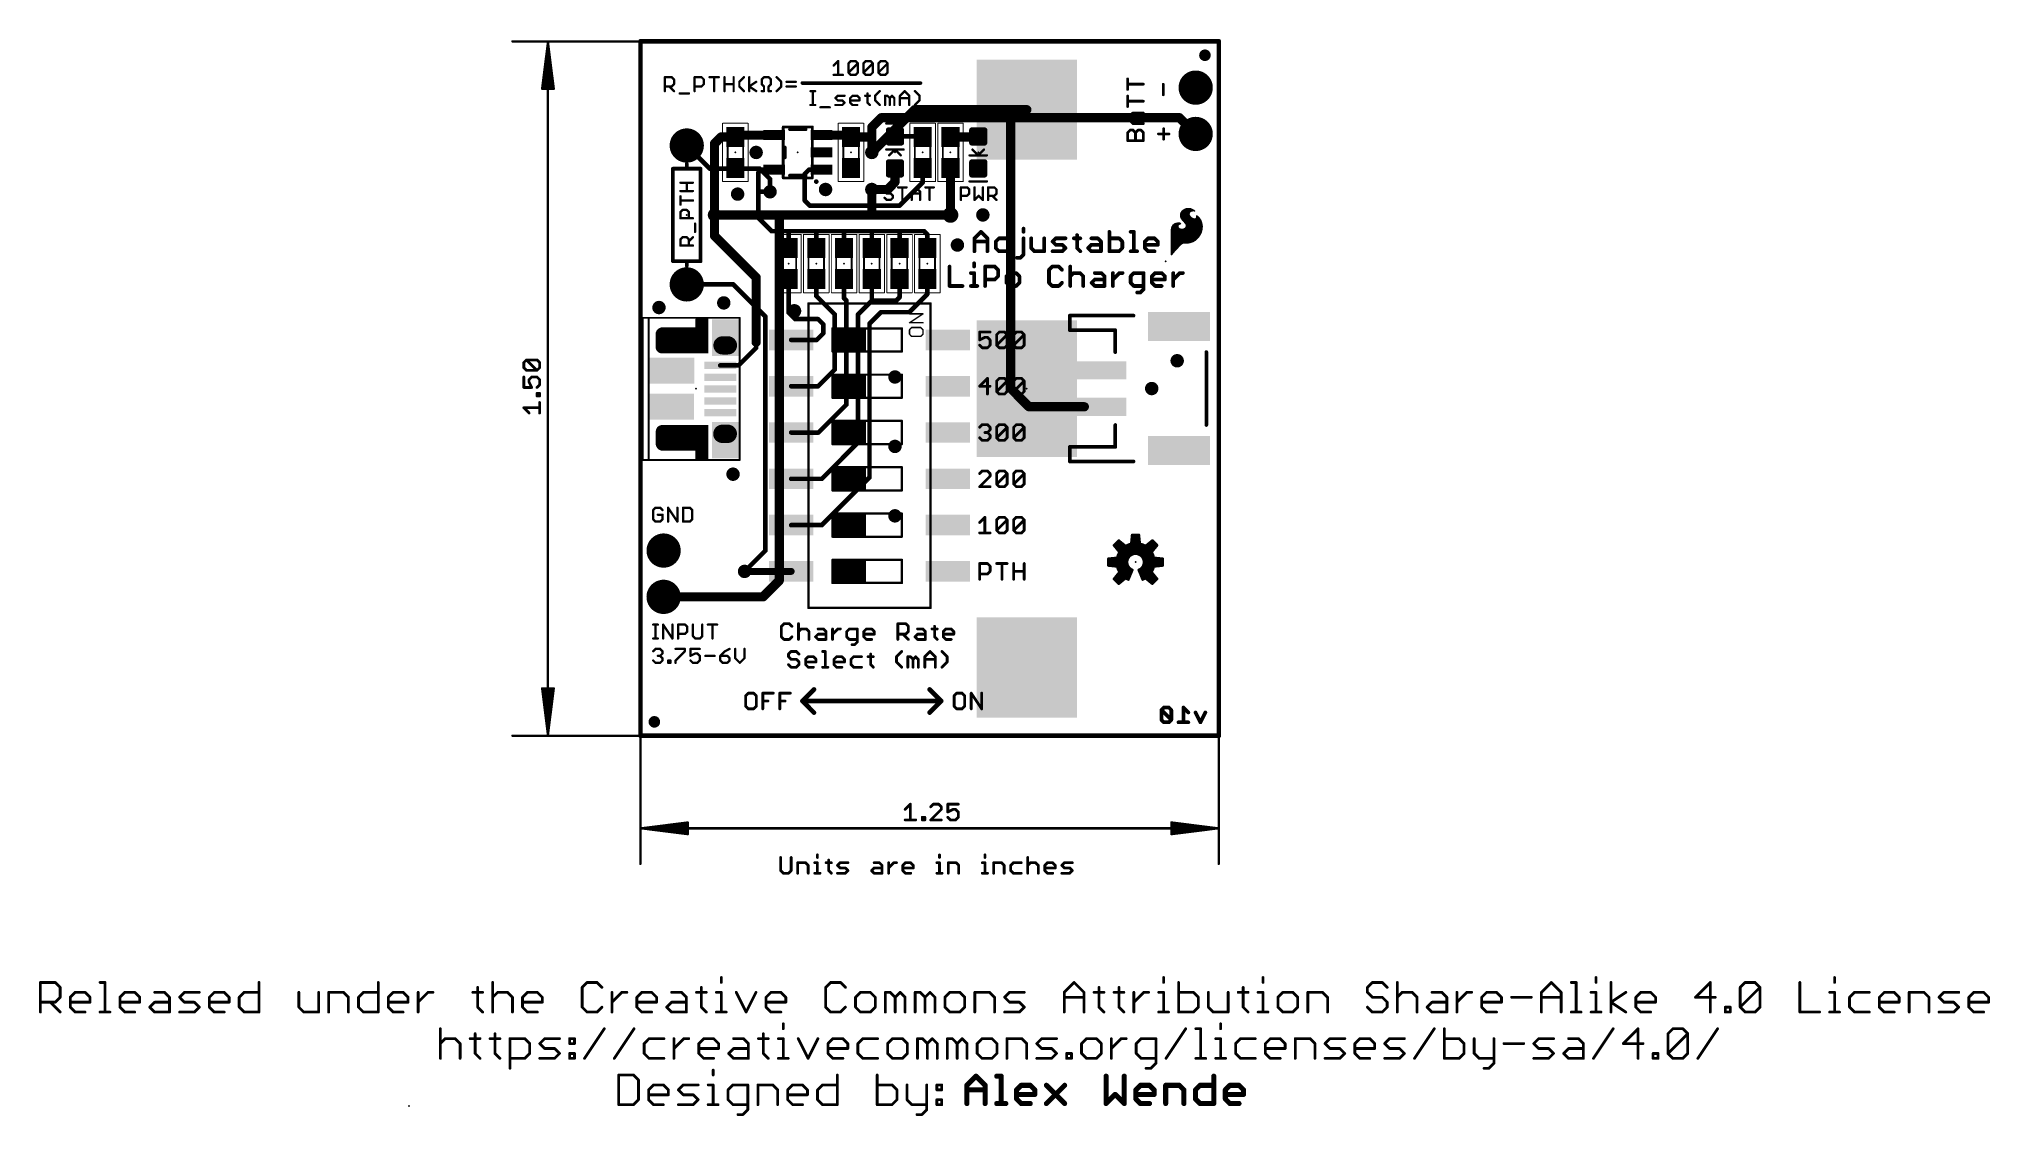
# Model space of a CAD drawing. Extents: x -33 to 74, y -21 to 38.
import ezdxf

# ---------------------------------------------------------------- set-up
doc = ezdxf.new("R2010")
doc.units = 0
for name, color, linetype in [('1', 12, 'CONTINUOUS'), ('16', 132, 'CONTINUOUS'), ('17', 110, 'CONTINUOUS'), ('18', 110, 'CONTINUOUS'), ('20', 53, 'CONTINUOUS'), ('21', 41, 'CONTINUOUS'), ('23', 53, 'CONTINUOUS'), ('24', 53, 'CONTINUOUS'), ('39', 12, 'CONTINUOUS'), ('47', 253, 'CONTINUOUS'), ('51', 53, 'CONTINUOUS')]:
    doc.layers.add(name, color=color, linetype=linetype)

# ---------------------------------------------------------------- blocks, each defined once
blk = doc.blocks.new('RECT')
blk.add_solid([(-0.5, -0.5), (0.5, -0.5), (-0.5, 0.5), (0.5, 0.5)])
blk = doc.blocks.new('RECT160000X160000R30')
at = {"const_width": 0.15}
blk.add_lwpolyline([(0.425, -0.35), (0.425, 0.35, 0.4142), (0.35, 0.425), (-0.35, 0.425, 0.4142), (-0.425, 0.35), (-0.425, -0.35, 0.4142), (-0.35, -0.425), (0.35, -0.425, 0.4142)], format="xyb", close=True, dxfattribs=at)
blk.add_solid([(-0.3754, -0.3754), (0.3754, -0.3754), (-0.3754, 0.3754), (0.3754, 0.3754)])
blk = doc.blocks.new('PIE')
at = {"const_width": 0.5}
blk.add_lwpolyline([(0, -0.25, 1), (0, 0.25, 1), (0, -0.25)], format="xyb", dxfattribs=at)
blk = doc.blocks.new('ROUNDP')
at = {"const_width": 0.5}
blk.add_lwpolyline([(0, -0.25, 1), (0, 0.25, 1), (0, -0.25)], format="xyb", dxfattribs=at)
blk = doc.blocks.new('RECT336000X224000R100')
at = {"const_width": 0.7}
blk.add_lwpolyline([(0.7, 0), (0.7, 0, 0.4142), (0.35, 0.35), (-0.35, 0.35, 0.4142), (-0.7, 0), (-0.7, 0, 0.4142), (-0.35, -0.35), (0.35, -0.35, 0.4142)], format="xyb", close=True, dxfattribs=at)
blk.add_solid([(-0.3754, -0.0254), (0.3754, -0.0254), (-0.3754, 0.0254), (0.3754, 0.0254)])
blk = doc.blocks.new('RECT208000X160000R100')
at = {"const_width": 0.5}
blk.add_lwpolyline([(0.4, 0), (0.4, 0, 0.4142), (0.15, 0.25), (-0.15, 0.25, 0.4142), (-0.4, 0), (-0.4, 0, 0.4142), (-0.15, -0.25), (0.15, -0.25, 0.4142)], format="xyb", close=True, dxfattribs=at)
blk.add_solid([(-0.1754, -0.0254), (0.1754, -0.0254), (-0.1754, 0.0254), (0.1754, 0.0254)])
blk = doc.blocks.new('RECT240000X176000R100')
at = {"const_width": 0.55}
blk.add_lwpolyline([(0.475, 0), (0.475, 0, 0.4142), (0.2, 0.275), (-0.2, 0.275, 0.4142), (-0.475, 0), (-0.475, 0, 0.4142), (-0.2, -0.275), (0.2, -0.275, 0.4142)], format="xyb", close=True, dxfattribs=at)
blk.add_solid([(-0.2254, -0.0254), (0.2254, -0.0254), (-0.2254, 0.0254), (0.2254, 0.0254)])
blk = doc.blocks.new('ROUNDV')
at = {"const_width": 0.5}
blk.add_lwpolyline([(0, -0.25, 1), (0, 0.25, 1), (0, -0.25)], format="xyb", dxfattribs=at)

msp = doc.modelspace()

# ---------------------------------------------------------------- linework, layer by layer
at = {"layer": '1'}
for points, const_width in [([(0, 38.1), (31.75, 38.1)], 0.254), ([(0, 0), (0, 38.1)], 0.254), ([(31.75, 38.1), (31.75, 0)], 0.254), ([(7.3359, 32.954), (5.207, 32.954)], 0.508), ([(5.207, 32.954), (5.207, 32.854)], 0.508), ([(9.9361, 32.954), (11.557, 32.954)], 0.508), ([(11.557, 32.954), (11.557, 32.854)], 0.508), ([(13.2236, 33.909), (12.7, 33.3854)], 0.508), ([(12.7, 33.3854), (12.7, 32.854)], 0.508), ([(20.32, 33.909), (13.2236, 33.909)], 0.508), ([(20.32, 33.909), (29.591, 33.909)], 0.508), ([(20.32, 19.058), (20.32, 33.909)], 0.508), ([(29.591, 33.909), (30.48, 33.02)], 0.508), ([(4.064, 32.4892), (4.4288, 32.854)], 0.508), ([(4.064, 28.575), (4.064, 32.4892)], 0.508), ([(4.4288, 32.854), (5.207, 32.854)], 0.508), ([(12.7, 32.854), (11.557, 32.854)], 0.508), ([(12.7, 32.004), (12.7, 32.854)], 0.508), ([(13.97, 32.881), (15.467, 32.881)], 0.254), ([(15.467, 32.881), (15.494, 32.854)], 0.254), ([(17.018, 32.854), (18.542, 32.854)], 0.508), ([(18.542, 32.854), (18.542, 32.881)], 0.508), ([(6.6201, 31.054), (6.477, 30.9109)], 0.254), ([(7.3359, 31.054), (6.6201, 31.054)], 0.254), ([(9.017, 30.823), (9.248, 31.054)], 0.254), ([(9.248, 31.054), (9.9361, 31.054)], 0.254), ([(13.97, 30.3736), (13.97, 31.127)], 0.508), ([(15.494, 31.154), (15.494, 30.353)], 0.254), ([(17.018, 28.575), (17.018, 31.154)], 0.508), ([(6.477, 30.9109), (6.477, 29.845)], 0.254), ([(9.017, 29.367), (9.017, 30.823)], 0.254), ([(12.7, 29.972), (13.5684, 29.972)], 0.508), ([(13.5684, 29.972), (13.97, 30.3736)], 0.508), ([(15.494, 30.353), (14.224, 29.083)], 0.254), ([(6.477, 29.845), (6.477, 28.4044)], 0.254), ([(7.112, 29.845), (6.477, 29.845)], 0.254), ([(9.301, 29.083), (9.017, 29.367)], 0.254), ([(14.224, 29.083), (9.301, 29.083)], 0.254), ([(4.064, 27.432), (4.064, 28.575)], 0.508), ([(6.477, 28.4044), (7.1954, 27.686)], 0.254), ([(6.35, 25.146), (4.064, 27.432)], 0.508), ([(7.1954, 27.686), (8.128, 27.686)], 0.254), ([(8.128, 26.758), (8.128, 27.686)], 0.254), ([(8.128, 27.686), (9.652, 27.686)], 0.254), ([(9.652, 27.686), (11.176, 27.686)], 0.254), ([(9.652, 26.758), (9.652, 27.686)], 0.254), ([(11.176, 27.686), (12.7, 27.686)], 0.254), ([(11.176, 26.758), (11.176, 27.686)], 0.254), ([(12.7, 27.686), (14.224, 27.686)], 0.254), ([(12.7, 26.758), (12.7, 27.686)], 0.254), ([(15.5684, 27.686), (14.224, 27.686)], 0.254), ([(14.224, 26.758), (14.224, 27.686)], 0.254), ([(15.748, 27.5064), (15.5684, 27.686)], 0.254), ([(15.748, 26.758), (15.748, 27.5064)], 0.254), ([(6.35, 21.59), (6.35, 25.146)], 0.508), ([(8.128, 23.2192), (8.128, 25.058)], 0.254), ([(9.652, 24.13), (9.652, 25.058)], 0.254), ([(11.176, 24.003), (11.176, 25.058)], 0.254), ([(12.7, 25.058), (12.7, 23.876)], 0.254), ([(14.224, 24.0556), (14.224, 25.058)], 0.254), ([(15.748, 24.2329), (15.748, 25.058)], 0.254), ([(10.668, 23.114), (9.652, 24.13)], 0.254), ([(11.303, 23.876), (11.176, 24.003)], 0.254), ([(11.303, 18.1663), (11.303, 23.876)], 0.254), ([(11.938, 23.114), (12.7, 23.876)], 0.254), ([(12.7, 23.876), (14.0444, 23.876)], 0.254), ([(14.0444, 23.876), (14.224, 24.0556)], 0.254), ([(14.7561, 23.241), (15.748, 24.2329)], 0.254), ([(3.6939, 22.8436), (3.0539, 22.8486)], 0.08), ([(3.0539, 22.8486), (3.0539, 22.3736)], 0.08), ([(3.0539, 22.8), (3.6939, 22.8)], 0.08), ([(3.0539, 22.72), (3.6939, 22.72)], 0.08), ([(3.0539, 22.64), (3.6939, 22.64)], 0.08), ([(3.0539, 22.56), (3.6939, 22.56)], 0.08), ([(3.0539, 22.48), (3.6939, 22.48)], 0.08), ([(3.6939, 21.0136), (3.6939, 22.8436)], 0.08), ([(8.4872, 22.86), (8.128, 23.2192)], 0.254), ([(9.749, 22.86), (8.4872, 22.86)], 0.254), ([(10.033, 22.576), (9.749, 22.86)], 0.254), ([(10.033, 22.0762), (10.033, 22.576)], 0.254), ([(10.668, 20.0928), (10.668, 23.114)], 0.254), ([(11.938, 16.0808), (11.938, 23.114)], 0.254), ([(12.573, 22.606), (13.208, 23.241)], 0.254), ([(12.573, 14.1752), (12.573, 22.606)], 0.254), ([(13.208, 23.241), (14.7561, 23.241)], 0.254), ([(0.8797, 22.1209), (0.8655, 22.0428)], 0.08), ([(0.8655, 22.0428), (0.8689, 21.9636)], 0.08), ([(0.8673, 22), (3.6939, 22)], 0.08), ([(0.8689, 21.9636), (0.8689, 21.3636)], 0.08), ([(0.8689, 21.92), (3.6939, 21.92)], 0.08), ([(0.8689, 21.84), (3.6939, 21.84)], 0.08), ([(0.8689, 21.76), (3.6939, 21.76)], 0.08), ([(0.8689, 21.68), (3.6939, 21.68)], 0.08), ([(0.8689, 21.6), (3.6939, 21.6)], 0.08), ([(0.8689, 21.52), (3.6939, 21.52)], 0.08), ([(0.8689, 21.44), (3.6939, 21.44)], 0.08), ([(0.8722, 22.08), (3.6939, 22.08)], 0.08), ([(0.911, 22.1938), (0.8797, 22.1209)], 0.08), ([(0.8965, 22.16), (3.6939, 22.16)], 0.08), ([(0.9577, 22.2579), (0.911, 22.1938)], 0.08), ([(0.9446, 22.24), (3.6939, 22.24)], 0.08), ([(1.0175, 22.3101), (0.9577, 22.2579)], 0.08), ([(1.0874, 22.3476), (1.0175, 22.3101)], 0.08), ([(1.036, 22.32), (3.6939, 22.32)], 0.08), ([(1.1639, 22.3686), (1.0874, 22.3476)], 0.08), ([(3.0539, 22.3736), (1.1639, 22.3686)], 0.08), ([(3.0539, 22.4), (3.6939, 22.4)], 0.08), ([(6.35, 21.2863), (6.35, 21.59)], 0.254), ([(8.273, 21.717), (9.6738, 21.717)], 0.254), ([(9.6738, 21.717), (10.033, 22.0762)], 0.254), ([(0.8689, 21.3636), (0.8719, 21.281)], 0.08), ([(0.869, 21.36), (3.6939, 21.36)], 0.08), ([(0.8719, 21.281), (0.8961, 21.2021)], 0.08), ([(0.8722, 21.28), (3.6939, 21.28)], 0.08), ([(0.8961, 21.2021), (0.94, 21.1321)], 0.08), ([(0.8974, 21.2), (3.6939, 21.2)], 0.08), ([(0.94, 21.1321), (1.0004, 21.0758)], 0.08), ([(0.9529, 21.12), (3.6939, 21.12)], 0.08), ([(1.0004, 21.0758), (1.0734, 21.0371)], 0.08), ([(1.0679, 21.04), (3.6939, 21.04)], 0.08), ([(1.0734, 21.0371), (1.1539, 21.0186)], 0.08), ([(1.1539, 21.0186), (3.6939, 21.0136)], 0.08), ([(4.3789, 20.3186), (5.3822, 20.3186)], 0.254), ([(5.3822, 20.3186), (6.35, 21.2863)], 0.254), ([(8.273, 19.177), (9.7522, 19.177)], 0.254), ([(9.7522, 19.177), (10.668, 20.0928)], 0.254), ([(21.328, 18.05), (20.32, 19.058)], 0.508), ([(9.7737, 16.637), (11.303, 18.1663)], 0.254), ([(24.367, 18.05), (21.328, 18.05)], 0.508), ([(0.8755, 16.0043), (0.8789, 16.0836)], 0.08), ([(0.8788, 16.08), (3.6939, 16.08)], 0.08), ([(0.8789, 16.6836), (0.8846, 16.7539)], 0.08), ([(0.8789, 16.0836), (0.8789, 16.6836)], 0.08), ([(0.8789, 16.64), (3.6939, 16.64)], 0.08), ([(0.8789, 16.56), (3.6939, 16.56)], 0.08), ([(0.8789, 16.48), (3.6939, 16.48)], 0.08), ([(0.8789, 16.4), (3.6939, 16.4)], 0.08), ([(0.8789, 16.32), (3.6939, 16.32)], 0.08), ([(0.8789, 16.24), (3.6939, 16.24)], 0.08), ([(0.8789, 16.16), (3.6939, 16.16)], 0.08), ([(0.8819, 16.72), (3.6939, 16.72)], 0.08), ([(0.8846, 16.7539), (0.9058, 16.8212)], 0.08), ([(0.8991, 16.8), (3.6939, 16.8)], 0.08), ([(0.9058, 16.8212), (0.9414, 16.8822)], 0.08), ([(0.9401, 16.88), (3.6939, 16.88)], 0.08), ([(0.9414, 16.8822), (0.9897, 16.9336)], 0.08), ([(0.9897, 16.9336), (1.0482, 16.973)], 0.08), ([(1.0289, 16.96), (3.6939, 16.96)], 0.08), ([(1.0482, 16.973), (1.1141, 16.9985)], 0.08), ([(1.1141, 16.9985), (1.1839, 17.0086)], 0.08), ([(1.1839, 17.0086), (3.6939, 17.0086)], 0.08), ([(3.6939, 17.0086), (3.6939, 15.1736)], 0.08), ([(8.273, 16.637), (9.7737, 16.637)], 0.254), ([(9.9542, 14.097), (11.938, 16.0808)], 0.254), ([(0.8897, 15.9263), (0.8755, 16.0043)], 0.08), ([(0.8762, 16), (3.6939, 16)], 0.08), ([(0.921, 15.8534), (0.8897, 15.9263)], 0.08), ([(0.8924, 15.92), (3.6939, 15.92)], 0.08), ([(0.9677, 15.7892), (0.921, 15.8534)], 0.08), ([(0.9307, 15.84), (3.6939, 15.84)], 0.08), ([(1.0275, 15.7371), (0.9677, 15.7892)], 0.08), ([(1.0012, 15.76), (3.6939, 15.76)], 0.08), ([(1.0974, 15.6996), (1.0275, 15.7371)], 0.08), ([(1.1739, 15.6786), (1.0974, 15.6996)], 0.08), ([(1.1688, 15.68), (3.6939, 15.68)], 0.08), ([(3.0589, 15.6786), (1.1739, 15.6786)], 0.08), ([(3.0589, 15.1736), (3.0589, 15.6786)], 0.08), ([(3.0589, 15.6), (3.6939, 15.6)], 0.08), ([(3.0589, 15.52), (3.6939, 15.52)], 0.08), ([(3.0589, 15.44), (3.6939, 15.44)], 0.08), ([(3.0589, 15.36), (3.6939, 15.36)], 0.08), ([(3.0589, 15.28), (3.6939, 15.28)], 0.08), ([(3.0589, 15.2), (3.6939, 15.2)], 0.08), ([(3.6939, 15.1736), (3.0589, 15.1736)], 0.08), ([(8.273, 14.097), (9.9542, 14.097)], 0.254), ([(9.9548, 11.557), (12.573, 14.1752)], 0.254), ([(8.273, 11.557), (9.9548, 11.557)], 0.254), ([(5.715, 9.017), (8.273, 9.017)], 0.381), ([(31.75, 0), (0, 0)], 0.254)]:
    msp.add_lwpolyline(points, dxfattribs=dict(at, const_width=const_width))
for points, const_width in [([(0, 38.1635, 1), (0, 38.0365)], 0.127), ([(0.0635, 38.1, 1), (-0.0635, 38.1)], 0.127), ([(31.8135, 38.1, 1), (31.6865, 38.1)], 0.127), ([(31.75, 38.0365, 1), (31.75, 38.1635)], 0.127), ([(5.207, 33.081, 1), (5.207, 32.827)], 0.254), ([(5.334, 32.954, 1), (5.08, 32.954)], 0.254), ([(7.3359, 32.827, 1), (7.3359, 33.081)], 0.254), ([(9.9361, 33.081, 1), (9.9361, 32.827)], 0.254), ([(11.684, 32.954, 1), (11.43, 32.954)], 0.254), ([(11.557, 32.827, 1), (11.557, 33.081)], 0.254), ([(12.827, 33.3854, 1), (12.573, 33.3854)], 0.254), ([(12.6102, 33.4752, 1), (12.7898, 33.2956)], 0.254), ([(13.2236, 34.036, 1), (13.2236, 33.782)], 0.254), ([(13.3134, 33.8192, 1), (13.1338, 33.9988)], 0.254), ([(20.32, 34.036, 1), (20.32, 33.782)], 0.254), ([(20.447, 33.909, 1), (20.193, 33.909)], 0.254), ([(20.32, 33.782, 1), (20.32, 34.036)], 0.254), ([(29.6808, 33.9988, 1), (29.5012, 33.8192)], 0.254), ([(29.591, 33.782, 1), (29.591, 34.036)], 0.254), ([(30.3902, 32.9302, 1), (30.5698, 33.1098)], 0.254), ([(4.191, 32.4892, 1), (3.937, 32.4892)], 0.254), ([(3.9742, 32.579, 1), (4.1538, 32.3994)], 0.254), ([(4.4288, 32.981, 1), (4.4288, 32.727)], 0.254), ([(4.5186, 32.7642, 1), (4.339, 32.9438)], 0.254), ([(5.08, 32.854, 1), (5.334, 32.854)], 0.254), ([(5.207, 32.727, 1), (5.207, 32.981)], 0.254), ([(11.557, 32.981, 1), (11.557, 32.727)], 0.254), ([(11.43, 32.854, 1), (11.684, 32.854)], 0.254), ([(12.827, 32.854, 1), (12.573, 32.854)], 0.254), ([(12.573, 32.854, 1), (12.827, 32.854)], 0.254), ([(12.7, 32.727, 1), (12.7, 32.981)], 0.254), ([(13.97, 32.9445, 1), (13.97, 32.8175)], 0.127), ([(15.5119, 32.9259, 1), (15.4221, 32.8361)], 0.127), ([(15.4491, 32.8091, 1), (15.5389, 32.8989)], 0.127), ([(15.467, 32.8175, 1), (15.467, 32.9445)], 0.127), ([(17.018, 32.981, 1), (17.018, 32.727)], 0.254), ([(18.669, 32.881, 1), (18.415, 32.881)], 0.254), ([(18.415, 32.854, 1), (18.669, 32.854)], 0.254), ([(18.542, 32.727, 1), (18.542, 32.981)], 0.254), ([(6.6201, 31.1175, 1), (6.6201, 30.9905)], 0.127), ([(6.665, 31.0091, 1), (6.5752, 31.0989)], 0.127), ([(7.3359, 30.9905, 1), (7.3359, 31.1175)], 0.127), ([(9.248, 31.1175, 1), (9.248, 30.9905)], 0.127), ([(9.2929, 31.0091, 1), (9.2031, 31.0989)], 0.127), ([(9.9361, 30.9905, 1), (9.9361, 31.1175)], 0.127), ([(12.573, 32.004, 1), (12.827, 32.004)], 0.254), ([(14.097, 31.127, 1), (13.843, 31.127)], 0.254), ([(15.5575, 31.154, 1), (15.4305, 31.154)], 0.127), ([(17.145, 31.154, 1), (16.891, 31.154)], 0.254), ([(6.5405, 30.9109, 1), (6.4135, 30.9109)], 0.127), ([(6.4321, 30.9558, 1), (6.5219, 30.866)], 0.127), ([(9.0805, 30.823, 1), (8.9535, 30.823)], 0.127), ([(8.9721, 30.8679, 1), (9.0619, 30.7781)], 0.127), ([(12.7, 30.099, 1), (12.7, 29.845)], 0.254), ([(13.4786, 30.0618, 1), (13.6582, 29.8822)], 0.254), ([(13.5684, 29.845, 1), (13.5684, 30.099)], 0.254), ([(13.843, 30.3736, 1), (14.097, 30.3736)], 0.254), ([(14.0598, 30.2838, 1), (13.8802, 30.4634)], 0.254), ([(15.4305, 30.353, 1), (15.5575, 30.353)], 0.127), ([(15.5389, 30.3081, 1), (15.4491, 30.3979)], 0.127), ([(6.5405, 29.845, 1), (6.4135, 29.845)], 0.127), ([(6.477, 29.9085, 1), (6.477, 29.7815)], 0.127), ([(6.4135, 29.845, 1), (6.5405, 29.845)], 0.127), ([(7.112, 29.7815, 1), (7.112, 29.9085)], 0.127), ([(9.0619, 29.4119, 1), (8.9721, 29.3221)], 0.127), ([(8.9535, 29.367, 1), (9.0805, 29.367)], 0.127), ([(9.301, 29.1465, 1), (9.301, 29.0195)], 0.127), ([(9.2561, 29.0381, 1), (9.3459, 29.1279)], 0.127), ([(14.1791, 29.1279, 1), (14.2689, 29.0381)], 0.127), ([(14.224, 29.0195, 1), (14.224, 29.1465)], 0.127), ([(4.191, 28.575, 1), (3.937, 28.575)], 0.254), ([(3.937, 28.575, 1), (4.191, 28.575)], 0.254), ([(6.5219, 28.4493, 1), (6.4321, 28.3595)], 0.127), ([(6.4135, 28.4044, 1), (6.5405, 28.4044)], 0.127), ([(16.891, 28.575, 1), (17.145, 28.575)], 0.254), ([(4.1538, 27.5218, 1), (3.9742, 27.3422)], 0.254), ([(3.937, 27.432, 1), (4.191, 27.432)], 0.254), ([(7.1954, 27.7495, 1), (7.1954, 27.6225)], 0.127), ([(7.1505, 27.6411, 1), (7.2403, 27.7309)], 0.127), ([(8.1915, 27.686, 1), (8.0645, 27.686)], 0.127), ([(8.128, 27.7495, 1), (8.128, 27.6225)], 0.127), ([(8.0645, 26.758, 1), (8.1915, 26.758)], 0.127), ([(8.128, 27.6225, 1), (8.128, 27.7495)], 0.127), ([(9.652, 27.7495, 1), (9.652, 27.6225)], 0.127), ([(9.7155, 27.686, 1), (9.5885, 27.686)], 0.127), ([(9.5885, 26.758, 1), (9.7155, 26.758)], 0.127), ([(9.652, 27.6225, 1), (9.652, 27.7495)], 0.127), ([(11.176, 27.7495, 1), (11.176, 27.6225)], 0.127), ([(11.2395, 27.686, 1), (11.1125, 27.686)], 0.127), ([(11.1125, 26.758, 1), (11.2395, 26.758)], 0.127), ([(11.176, 27.6225, 1), (11.176, 27.7495)], 0.127), ([(12.7, 27.7495, 1), (12.7, 27.6225)], 0.127), ([(12.7635, 27.686, 1), (12.6365, 27.686)], 0.127), ([(12.6365, 26.758, 1), (12.7635, 26.758)], 0.127), ([(12.7, 27.6225, 1), (12.7, 27.7495)], 0.127), ([(14.224, 27.7495, 1), (14.224, 27.6225)], 0.127), ([(14.2875, 27.686, 1), (14.1605, 27.686)], 0.127), ([(14.1605, 26.758, 1), (14.2875, 26.758)], 0.127), ([(14.224, 27.6225, 1), (14.224, 27.7495)], 0.127), ([(15.6133, 27.7309, 1), (15.5235, 27.6411)], 0.127), ([(15.5684, 27.6225, 1), (15.5684, 27.7495)], 0.127), ([(15.8115, 27.5064, 1), (15.6845, 27.5064)], 0.127), ([(15.6845, 26.758, 1), (15.8115, 26.758)], 0.127), ([(15.7031, 27.4615, 1), (15.7929, 27.5513)], 0.127), ([(6.477, 25.146, 1), (6.223, 25.146)], 0.254), ([(6.2602, 25.0562, 1), (6.4398, 25.2358)], 0.254), ([(8.1915, 25.058, 1), (8.0645, 25.058)], 0.127), ([(9.7155, 25.058, 1), (9.5885, 25.058)], 0.127), ([(11.2395, 25.058, 1), (11.1125, 25.058)], 0.127), ([(12.7635, 25.058, 1), (12.6365, 25.058)], 0.127), ([(14.2875, 25.058, 1), (14.1605, 25.058)], 0.127), ([(15.8115, 25.058, 1), (15.6845, 25.058)], 0.127), ([(9.6969, 24.1749, 1), (9.6071, 24.0851)], 0.127), ([(9.5885, 24.13, 1), (9.7155, 24.13)], 0.127), ([(11.2209, 24.0479, 1), (11.1311, 23.9581)], 0.127), ([(11.1125, 24.003, 1), (11.2395, 24.003)], 0.127), ([(11.3665, 23.876, 1), (11.2395, 23.876)], 0.127), ([(11.2581, 23.8311, 1), (11.3479, 23.9209)], 0.127), ([(12.7, 23.9395, 1), (12.7, 23.8125)], 0.127), ([(12.6365, 23.876, 1), (12.7635, 23.876)], 0.127), ([(12.7449, 23.8311, 1), (12.6551, 23.9209)], 0.127), ([(13.9995, 23.9209, 1), (14.0893, 23.8311)], 0.127), ([(14.0444, 23.8125, 1), (14.0444, 23.9395)], 0.127), ([(14.1605, 24.0556, 1), (14.2875, 24.0556)], 0.127), ([(14.2689, 24.0107, 1), (14.1791, 24.1005)], 0.127), ([(15.6845, 24.2329, 1), (15.8115, 24.2329)], 0.127), ([(15.7929, 24.188, 1), (15.7031, 24.2778)], 0.127), ([(3.0541, 22.8686, 1), (3.0538, 22.8286)], 0.04), ([(3.0739, 22.8486, 1), (3.0339, 22.8486)], 0.04), ([(3.0539, 22.82, 1), (3.0539, 22.78)], 0.04), ([(3.0539, 22.74, 1), (3.0539, 22.7)], 0.04), ([(3.0539, 22.66, 1), (3.0539, 22.62)], 0.04), ([(3.0539, 22.58, 1), (3.0539, 22.54)], 0.04), ([(3.0539, 22.5, 1), (3.0539, 22.46)], 0.04), ([(3.7139, 22.8436, 1), (3.6739, 22.8436)], 0.04), ([(3.6938, 22.8236, 1), (3.6941, 22.8636)], 0.04), ([(3.6939, 22.78, 1), (3.6939, 22.82)], 0.04), ([(3.6939, 22.7, 1), (3.6939, 22.74)], 0.04), ([(3.6939, 22.62, 1), (3.6939, 22.66)], 0.04), ([(3.6939, 22.54, 1), (3.6939, 22.58)], 0.04), ([(3.6939, 22.46, 1), (3.6939, 22.5)], 0.04), ([(8.1729, 23.2641, 1), (8.0831, 23.1743)], 0.127), ([(8.0645, 23.2192, 1), (8.1915, 23.2192)], 0.127), ([(8.4872, 22.9235, 1), (8.4872, 22.7965)], 0.127), ([(8.4423, 22.8151, 1), (8.5321, 22.9049)], 0.127), ([(9.7939, 22.9049, 1), (9.7041, 22.8151)], 0.127), ([(9.749, 22.7965, 1), (9.749, 22.9235)], 0.127), ([(10.0965, 22.576, 1), (9.9695, 22.576)], 0.127), ([(9.9881, 22.5311, 1), (10.0779, 22.6209)], 0.127), ([(10.7315, 23.114, 1), (10.6045, 23.114)], 0.127), ([(10.6231, 23.0691, 1), (10.7129, 23.1589)], 0.127), ([(12.0015, 23.114, 1), (11.8745, 23.114)], 0.127), ([(11.8931, 23.1589, 1), (11.9829, 23.0691)], 0.127), ([(12.6365, 22.606, 1), (12.5095, 22.606)], 0.127), ([(12.5281, 22.6509, 1), (12.6179, 22.5611)], 0.127), ([(13.208, 23.3045, 1), (13.208, 23.1775)], 0.127), ([(13.2529, 23.1961, 1), (13.1631, 23.2859)], 0.127), ([(14.7112, 23.2859, 1), (14.801, 23.1961)], 0.127), ([(14.7561, 23.1775, 1), (14.7561, 23.3045)], 0.127), ([(0.8854, 22.0437, 1), (0.8455, 22.042)], 0.04), ([(0.8458, 22.0464, 1), (0.8851, 22.0392)], 0.04), ([(0.8673, 22.02, 1), (0.8673, 21.98)], 0.04), ([(0.8889, 21.9636, 1), (0.8489, 21.9636)], 0.04), ([(0.8489, 21.9627, 1), (0.8889, 21.9645)], 0.04), ([(0.8689, 21.94, 1), (0.8689, 21.9)], 0.04), ([(0.8689, 21.86, 1), (0.8689, 21.82)], 0.04), ([(0.8689, 21.78, 1), (0.8689, 21.74)], 0.04), ([(0.8689, 21.7, 1), (0.8689, 21.66)], 0.04), ([(0.8689, 21.62, 1), (0.8689, 21.58)], 0.04), ([(0.8689, 21.54, 1), (0.8689, 21.5)], 0.04), ([(0.8689, 21.46, 1), (0.8689, 21.42)], 0.04), ([(0.8722, 22.1, 1), (0.8722, 22.06)], 0.04), ([(0.8613, 22.1288, 1), (0.8981, 22.113)], 0.04), ([(0.8994, 22.1173, 1), (0.86, 22.1245)], 0.04), ([(0.8965, 22.18, 1), (0.8965, 22.14)], 0.04), ([(0.8948, 22.2056, 1), (0.9272, 22.182)], 0.04), ([(0.9294, 22.1859, 1), (0.8926, 22.2017)], 0.04), ([(0.9446, 22.26, 1), (0.9446, 22.22)], 0.04), ([(0.9446, 22.273, 1), (0.9708, 22.2429)], 0.04), ([(0.9739, 22.2462, 1), (0.9415, 22.2697)], 0.04), ([(1.008, 22.3277, 1), (1.027, 22.2924)], 0.04), ([(1.0306, 22.295, 1), (1.0044, 22.3251)], 0.04), ([(1.036, 22.34, 1), (1.036, 22.3)], 0.04), ([(1.0821, 22.3669, 1), (1.0927, 22.3283)], 0.04), ([(1.0969, 22.3299, 1), (1.078, 22.3652)], 0.04), ([(1.1639, 22.3886, 1), (1.164, 22.3486)], 0.04), ([(1.1692, 22.3493, 1), (1.1586, 22.3879)], 0.04), ([(3.0539, 22.42, 1), (3.0539, 22.38)], 0.04), ([(3.0339, 22.3736, 1), (3.0739, 22.3736)], 0.04), ([(3.054, 22.3536, 1), (3.0539, 22.3936)], 0.04), ([(3.6939, 22.38, 1), (3.6939, 22.42)], 0.04), ([(3.6939, 22.3, 1), (3.6939, 22.34)], 0.04), ([(3.6939, 22.22, 1), (3.6939, 22.26)], 0.04), ([(3.6939, 22.14, 1), (3.6939, 22.18)], 0.04), ([(3.6939, 22.06, 1), (3.6939, 22.1)], 0.04), ([(3.6939, 21.98, 1), (3.6939, 22.02)], 0.04), ([(3.6939, 21.9, 1), (3.6939, 21.94)], 0.04), ([(3.6939, 21.82, 1), (3.6939, 21.86)], 0.04), ([(3.6939, 21.74, 1), (3.6939, 21.78)], 0.04), ([(3.6939, 21.66, 1), (3.6939, 21.7)], 0.04), ([(3.6939, 21.58, 1), (3.6939, 21.62)], 0.04), ([(3.6939, 21.5, 1), (3.6939, 21.54)], 0.04), ([(3.6939, 21.42, 1), (3.6939, 21.46)], 0.04), ([(6.223, 21.59, 1), (6.477, 21.59)], 0.254), ([(6.4135, 21.59, 1), (6.2865, 21.59)], 0.127), ([(8.273, 21.7805, 1), (8.273, 21.6535)], 0.127), ([(9.6289, 21.7619, 1), (9.7187, 21.6721)], 0.127), ([(9.6738, 21.6535, 1), (9.6738, 21.7805)], 0.127), ([(9.9695, 22.0762, 1), (10.0965, 22.0762)], 0.127), ([(10.0779, 22.0313, 1), (9.9881, 22.1211)], 0.127), ([(0.8889, 21.3643, 1), (0.8489, 21.3629)], 0.04), ([(0.8489, 21.3636, 1), (0.8889, 21.3636)], 0.04), ([(0.869, 21.38, 1), (0.869, 21.34)], 0.04), ([(0.891, 21.2869, 1), (0.8528, 21.2752)], 0.04), ([(0.8519, 21.2803, 1), (0.8919, 21.2818)], 0.04), ([(0.8722, 21.3, 1), (0.8722, 21.26)], 0.04), ([(0.9131, 21.2127, 1), (0.8792, 21.1914)], 0.04), ([(0.877, 21.1962, 1), (0.9152, 21.2079)], 0.04), ([(0.8974, 21.22, 1), (0.8974, 21.18)], 0.04), ([(0.9536, 21.1467, 1), (0.9263, 21.1174)], 0.04), ([(0.923, 21.1214, 1), (0.9569, 21.1427)], 0.04), ([(0.9529, 21.14, 1), (0.9529, 21.1)], 0.04), ([(1.0098, 21.0935, 1), (0.9911, 21.0581)], 0.04), ([(0.9868, 21.0611, 1), (1.0141, 21.0904)], 0.04), ([(1.0679, 21.06, 1), (1.0679, 21.02)], 0.04), ([(1.0779, 21.0566, 1), (1.0689, 21.0176)], 0.04), ([(1.064, 21.0194, 1), (1.0828, 21.0547)], 0.04), ([(1.154, 21.0386, 1), (1.1539, 20.9986)], 0.04), ([(1.1494, 20.9991, 1), (1.1584, 21.0381)], 0.04), ([(3.6739, 21.0136, 1), (3.7139, 21.0136)], 0.04), ([(3.6939, 21.34, 1), (3.6939, 21.38)], 0.04), ([(3.6939, 21.26, 1), (3.6939, 21.3)], 0.04), ([(3.6939, 21.18, 1), (3.6939, 21.22)], 0.04), ([(3.6939, 21.1, 1), (3.6939, 21.14)], 0.04), ([(3.6939, 21.02, 1), (3.6939, 21.06)], 0.04), ([(3.6939, 20.9936, 1), (3.694, 21.0336)], 0.04), ([(4.3789, 20.3821, 1), (4.3789, 20.2551)], 0.127), ([(5.3373, 20.3635, 1), (5.4271, 20.2737)], 0.127), ([(5.3822, 20.2551, 1), (5.3822, 20.3821)], 0.127), ([(6.2865, 21.2863, 1), (6.4135, 21.2863)], 0.127), ([(6.3949, 21.2414, 1), (6.3051, 21.3312)], 0.127), ([(8.273, 19.2405, 1), (8.273, 19.1135)], 0.127), ([(9.7073, 19.2219, 1), (9.7971, 19.1321)], 0.127), ([(9.7522, 19.1135, 1), (9.7522, 19.2405)], 0.127), ([(10.6045, 20.0928, 1), (10.7315, 20.0928)], 0.127), ([(10.7129, 20.0479, 1), (10.6231, 20.1377)], 0.127), ([(20.4098, 19.1478, 1), (20.2302, 18.9682)], 0.254), ([(11.2395, 18.1663, 1), (11.3665, 18.1663)], 0.127), ([(11.3479, 18.1214, 1), (11.2581, 18.2112)], 0.127), ([(20.193, 19.058, 1), (20.447, 19.058)], 0.254), ([(21.328, 18.177, 1), (21.328, 17.923)], 0.254), ([(21.2382, 17.9602, 1), (21.4178, 18.1398)], 0.254), ([(24.367, 17.923, 1), (24.367, 18.177)], 0.254), ([(0.8788, 16.1, 1), (0.8788, 16.06)], 0.04), ([(0.8989, 16.6836, 1), (0.8589, 16.6836)], 0.04), ([(0.859, 16.6852, 1), (0.8989, 16.682)], 0.04), ([(0.8789, 16.66, 1), (0.8789, 16.62)], 0.04), ([(0.8789, 16.58, 1), (0.8789, 16.54)], 0.04), ([(0.8789, 16.5, 1), (0.8789, 16.46)], 0.04), ([(0.8789, 16.42, 1), (0.8789, 16.38)], 0.04), ([(0.8789, 16.34, 1), (0.8789, 16.3)], 0.04), ([(0.8789, 16.26, 1), (0.8789, 16.22)], 0.04), ([(0.8789, 16.18, 1), (0.8789, 16.14)], 0.04), ([(0.8989, 16.0827, 1), (0.8589, 16.0845)], 0.04), ([(0.8589, 16.0836, 1), (0.8989, 16.0836)], 0.04), ([(0.8819, 16.74, 1), (0.8819, 16.7)], 0.04), ([(0.8655, 16.7599, 1), (0.9037, 16.7479)], 0.04), ([(0.9045, 16.7523, 1), (0.8647, 16.7555)], 0.04), ([(0.8991, 16.82, 1), (0.8991, 16.78)], 0.04), ([(0.8885, 16.8313, 1), (0.923, 16.8111)], 0.04), ([(0.9249, 16.8152, 1), (0.8867, 16.8272)], 0.04), ([(0.9401, 16.9, 1), (0.9401, 16.86)], 0.04), ([(0.9268, 16.8958, 1), (0.956, 16.8685)], 0.04), ([(0.9587, 16.8721, 1), (0.9241, 16.8923)], 0.04), ([(0.9785, 16.9502, 1), (1.0009, 16.917)], 0.04), ([(1.0043, 16.9199, 1), (0.9751, 16.9473)], 0.04), ([(1.0289, 16.98, 1), (1.0289, 16.94)], 0.04), ([(1.041, 16.9917, 1), (1.0554, 16.9544)], 0.04), ([(1.0594, 16.9565, 1), (1.0371, 16.9896)], 0.04), ([(1.1112, 17.0183, 1), (1.1169, 16.9787)], 0.04), ([(1.1213, 16.9798, 1), (1.1069, 17.0171)], 0.04), ([(1.1839, 17.0286, 1), (1.1839, 16.9886)], 0.04), ([(1.1868, 16.9888, 1), (1.1811, 17.0284)], 0.04), ([(3.7139, 17.0086, 1), (3.6739, 17.0086)], 0.04), ([(3.6939, 16.9886, 1), (3.6939, 17.0286)], 0.04), ([(3.6939, 16.94, 1), (3.6939, 16.98)], 0.04), ([(3.6939, 16.86, 1), (3.6939, 16.9)], 0.04), ([(3.6939, 16.78, 1), (3.6939, 16.82)], 0.04), ([(3.6939, 16.7, 1), (3.6939, 16.74)], 0.04), ([(3.6939, 16.62, 1), (3.6939, 16.66)], 0.04), ([(3.6939, 16.54, 1), (3.6939, 16.58)], 0.04), ([(3.6939, 16.46, 1), (3.6939, 16.5)], 0.04), ([(3.6939, 16.38, 1), (3.6939, 16.42)], 0.04), ([(3.6939, 16.3, 1), (3.6939, 16.34)], 0.04), ([(3.6939, 16.22, 1), (3.6939, 16.26)], 0.04), ([(3.6939, 16.14, 1), (3.6939, 16.18)], 0.04), ([(3.6939, 16.06, 1), (3.6939, 16.1)], 0.04), ([(8.273, 16.7005, 1), (8.273, 16.5735)], 0.127), ([(9.7288, 16.6819, 1), (9.8186, 16.5921)], 0.127), ([(9.7737, 16.5735, 1), (9.7737, 16.7005)], 0.127), ([(11.8745, 16.0808, 1), (12.0015, 16.0808)], 0.127), ([(11.9829, 16.0359, 1), (11.8931, 16.1257)], 0.127), ([(0.8951, 16.0079, 1), (0.8558, 16.0007)], 0.04), ([(0.8555, 16.0052, 1), (0.8954, 16.0034)], 0.04), ([(0.8762, 16.02, 1), (0.8762, 15.98)], 0.04), ([(0.9081, 15.9342, 1), (0.8713, 15.9184)], 0.04), ([(0.87, 15.9227, 1), (0.9094, 15.9299)], 0.04), ([(0.8924, 15.94, 1), (0.8924, 15.9)], 0.04), ([(0.9372, 15.8651, 1), (0.9048, 15.8416)], 0.04), ([(0.9026, 15.8455, 1), (0.9394, 15.8612)], 0.04), ([(0.9307, 15.86, 1), (0.9307, 15.82)], 0.04), ([(0.9808, 15.8043, 1), (0.9546, 15.7742)], 0.04), ([(0.9515, 15.7775, 1), (0.9839, 15.801)], 0.04), ([(1.0012, 15.78, 1), (1.0012, 15.74)], 0.04), ([(1.037, 15.7547, 1), (1.018, 15.7195)], 0.04), ([(1.0144, 15.722, 1), (1.0406, 15.7522)], 0.04), ([(1.1027, 15.7189, 1), (1.0921, 15.6803)], 0.04), ([(1.088, 15.682, 1), (1.1069, 15.7172)], 0.04), ([(1.1688, 15.7, 1), (1.1688, 15.66)], 0.04), ([(1.1739, 15.6986, 1), (1.1739, 15.6586)], 0.04), ([(1.1686, 15.6593, 1), (1.1792, 15.6979)], 0.04), ([(3.0789, 15.6786, 1), (3.0389, 15.6786)], 0.04), ([(3.0589, 15.62, 1), (3.0589, 15.58)], 0.04), ([(3.0589, 15.54, 1), (3.0589, 15.5)], 0.04), ([(3.0589, 15.46, 1), (3.0589, 15.42)], 0.04), ([(3.0589, 15.38, 1), (3.0589, 15.34)], 0.04), ([(3.0589, 15.3, 1), (3.0589, 15.26)], 0.04), ([(3.0589, 15.22, 1), (3.0589, 15.18)], 0.04), ([(3.0589, 15.1936, 1), (3.0589, 15.1536)], 0.04), ([(3.0389, 15.1736, 1), (3.0789, 15.1736)], 0.04), ([(3.0589, 15.6586, 1), (3.0589, 15.6986)], 0.04), ([(3.6739, 15.1736, 1), (3.7139, 15.1736)], 0.04), ([(3.6939, 15.98, 1), (3.6939, 16.02)], 0.04), ([(3.6939, 15.9, 1), (3.6939, 15.94)], 0.04), ([(3.6939, 15.82, 1), (3.6939, 15.86)], 0.04), ([(3.6939, 15.74, 1), (3.6939, 15.78)], 0.04), ([(3.6939, 15.66, 1), (3.6939, 15.7)], 0.04), ([(3.6939, 15.58, 1), (3.6939, 15.62)], 0.04), ([(3.6939, 15.5, 1), (3.6939, 15.54)], 0.04), ([(3.6939, 15.42, 1), (3.6939, 15.46)], 0.04), ([(3.6939, 15.34, 1), (3.6939, 15.38)], 0.04), ([(3.6939, 15.26, 1), (3.6939, 15.3)], 0.04), ([(3.6939, 15.18, 1), (3.6939, 15.22)], 0.04), ([(3.6939, 15.1536, 1), (3.6939, 15.1936)], 0.04), ([(8.273, 14.1605, 1), (8.273, 14.0335)], 0.127), ([(9.9093, 14.1419, 1), (9.9991, 14.0521)], 0.127), ([(9.9542, 14.0335, 1), (9.9542, 14.1605)], 0.127), ([(12.5095, 14.1752, 1), (12.6365, 14.1752)], 0.127), ([(12.6179, 14.1303, 1), (12.5281, 14.2201)], 0.127), ([(8.273, 11.6205, 1), (8.273, 11.4935)], 0.127), ([(9.9099, 11.6019, 1), (9.9997, 11.5121)], 0.127), ([(9.9548, 11.4935, 1), (9.9548, 11.6205)], 0.127), ([(5.715, 9.1123, 1), (5.715, 8.9218)], 0.1905), ([(8.273, 8.9218, 1), (8.273, 9.1123)], 0.1905), ([(0, 0.0635, 1), (0, -0.0635)], 0.127), ([(-0.0635, 0, 1), (0.0635, 0)], 0.127), ([(31.6865, 0, 1), (31.8135, 0)], 0.127), ([(31.75, -0.0635, 1), (31.75, 0.0635)], 0.127)]:
    msp.add_lwpolyline(points, format="xyb", dxfattribs=dict(at, const_width=const_width))
at = {"layer": '16'}
for points, const_width in [([(0, 38.1), (31.75, 38.1)], 0.254), ([(0, 0), (0, 38.1)], 0.254), ([(31.75, 38.1), (31.75, 0)], 0.254), ([(15.046, 34.35), (12.7, 32.004)], 0.508), ([(21.209, 34.35), (15.046, 34.35)], 0.508), ([(2.54, 32.385), (3.81, 31.115)], 0.254), ([(3.81, 31.115), (6.544, 31.115)], 0.254), ([(6.544, 31.115), (7.112, 30.547)], 0.254), ([(7.112, 30.547), (7.112, 29.845)], 0.254), ([(12.7, 28.575), (12.7, 29.972)], 0.508), ([(4.064, 28.575), (7.62, 28.575)], 0.508), ([(7.62, 28.575), (12.7, 28.575)], 0.508), ([(7.62, 8.5143), (7.62, 28.575)], 0.508), ([(12.7, 28.575), (17.018, 28.575)], 0.508), ([(2.54, 24.765), (5.0937, 24.765)], 0.254), ([(5.0937, 24.765), (6.858, 23.0007)], 0.254), ([(6.858, 23.0007), (6.858, 10.16)], 0.254), ([(6.858, 10.16), (5.715, 9.017)], 0.254), ([(7.62, 8.5143), (6.7257, 7.62)], 0.508), ([(6.7257, 7.62), (1.27, 7.62)], 0.508), ([(28.7356, 1.5501), (28.6, 1.4145)], 0.2032), ([(28.6, 1.4145), (28.6, 0.8722)], 0.2032), ([(29.1424, 0.8722), (28.6, 1.4145)], 0.2032), ([(29.0068, 1.5501), (28.7356, 1.5501)], 0.2032), ([(29.1424, 1.4145), (29.0068, 1.5501)], 0.2032), ([(29.1424, 0.8722), (29.1424, 1.4145)], 0.2032), ([(30.0779, 1.2789), (29.8067, 1.5501)], 0.2032), ([(29.8067, 1.5501), (29.8067, 0.7366)], 0.2032), ([(30.7422, 0.7366), (30.4711, 1.2789)], 0.2032), ([(31.0134, 1.2789), (30.7422, 0.7366)], 0.2032), ([(31.75, 0), (0, 0)], 0.254), ([(28.6, 0.8722), (28.7356, 0.7366)], 0.2032), ([(28.7356, 0.7366), (29.0068, 0.7366)], 0.2032), ([(29.0068, 0.7366), (29.1424, 0.8722)], 0.2032), ([(30.0779, 0.7366), (29.5356, 0.7366)], 0.2032)]:
    msp.add_lwpolyline(points, dxfattribs=dict(at, const_width=const_width))
for points, const_width in [([(0, 38.1635, 1), (0, 38.0365)], 0.127), ([(0.0635, 38.1, 1), (-0.0635, 38.1)], 0.127), ([(31.8135, 38.1, 1), (31.6865, 38.1)], 0.127), ([(31.75, 38.0365, 1), (31.75, 38.1635)], 0.127), ([(15.046, 34.477, 1), (15.046, 34.223)], 0.254), ([(15.1358, 34.2602, 1), (14.9562, 34.4398)], 0.254), ([(21.209, 34.223, 1), (21.209, 34.477)], 0.254), ([(2.5849, 32.4299, 1), (2.4951, 32.3401)], 0.127), ([(12.6102, 32.0938, 1), (12.7898, 31.9142)], 0.254), ([(3.81, 31.1785, 1), (3.81, 31.0515)], 0.127), ([(3.7651, 31.0701, 1), (3.8549, 31.1599)], 0.127), ([(6.5889, 31.1599, 1), (6.4991, 31.0701)], 0.127), ([(6.544, 31.0515, 1), (6.544, 31.1785)], 0.127), ([(7.1755, 30.547, 1), (7.0485, 30.547)], 0.127), ([(7.0671, 30.5021, 1), (7.1569, 30.5919)], 0.127), ([(12.827, 29.972, 1), (12.573, 29.972)], 0.254), ([(7.0485, 29.845, 1), (7.1755, 29.845)], 0.127), ([(4.064, 28.702, 1), (4.064, 28.448)], 0.254), ([(7.62, 28.702, 1), (7.62, 28.448)], 0.254), ([(7.747, 28.575, 1), (7.493, 28.575)], 0.254), ([(7.62, 28.448, 1), (7.62, 28.702)], 0.254), ([(12.7, 28.702, 1), (12.7, 28.448)], 0.254), ([(12.573, 28.575, 1), (12.827, 28.575)], 0.254), ([(12.7, 28.448, 1), (12.7, 28.702)], 0.254), ([(17.018, 28.448, 1), (17.018, 28.702)], 0.254), ([(2.54, 24.8285, 1), (2.54, 24.7015)], 0.127), ([(5.1386, 24.8099, 1), (5.0488, 24.7201)], 0.127), ([(5.0937, 24.7015, 1), (5.0937, 24.8285)], 0.127), ([(6.9215, 23.0007, 1), (6.7945, 23.0007)], 0.127), ([(6.8131, 22.9558, 1), (6.9029, 23.0456)], 0.127), ([(6.7945, 10.16, 1), (6.9215, 10.16)], 0.127), ([(6.9029, 10.1151, 1), (6.8131, 10.2049)], 0.127), ([(5.6701, 9.0619, 1), (5.7599, 8.9721)], 0.127), ([(7.493, 8.5143, 1), (7.747, 8.5143)], 0.254), ([(7.7098, 8.4245, 1), (7.5302, 8.6041)], 0.254), ([(1.27, 7.747, 1), (1.27, 7.493)], 0.254), ([(6.6359, 7.7098, 1), (6.8155, 7.5302)], 0.254), ([(6.7257, 7.493, 1), (6.7257, 7.747)], 0.254), ([(28.6508, 1.4145, 1), (28.5492, 1.4145)], 0.1016), ([(28.636, 1.4504, 1), (28.5641, 1.3786)], 0.1016), ([(28.5641, 1.4504, 1), (28.636, 1.3786)], 0.1016), ([(28.7356, 1.6009, 1), (28.7356, 1.4993)], 0.1016), ([(28.7715, 1.5142, 1), (28.6997, 1.586)], 0.1016), ([(29.0427, 1.586, 1), (28.9709, 1.5142)], 0.1016), ([(29.0068, 1.4993, 1), (29.0068, 1.6009)], 0.1016), ([(29.1932, 1.4145, 1), (29.0916, 1.4145)], 0.1016), ([(29.1064, 1.3786, 1), (29.1783, 1.4504)], 0.1016), ([(29.8426, 1.586, 1), (29.7708, 1.5142)], 0.1016), ([(29.8575, 1.5501, 1), (29.7559, 1.5501)], 0.1016), ([(30.042, 1.243, 1), (30.1138, 1.3148)], 0.1016), ([(30.5165, 1.3016, 1), (30.4256, 1.2562)], 0.1016), ([(31.0588, 1.2562, 1), (30.968, 1.3016)], 0.1016), ([(0, 0.0635, 1), (0, -0.0635)], 0.127), ([(-0.0635, 0, 1), (0.0635, 0)], 0.127), ([(28.636, 0.9081, 1), (28.5641, 0.8363)], 0.1016), ([(28.5492, 0.8722, 1), (28.6508, 0.8722)], 0.1016), ([(28.7356, 0.7874, 1), (28.7356, 0.6858)], 0.1016), ([(28.6997, 0.7007, 1), (28.7715, 0.7725)], 0.1016), ([(28.9709, 0.7725, 1), (29.0427, 0.7007)], 0.1016), ([(29.0068, 0.6858, 1), (29.0068, 0.7874)], 0.1016), ([(29.0916, 0.8722, 1), (29.1932, 0.8722)], 0.1016), ([(29.1783, 0.8363, 1), (29.1064, 0.9081)], 0.1016), ([(29.1064, 0.8363, 1), (29.1783, 0.9081)], 0.1016), ([(29.5356, 0.7874, 1), (29.5356, 0.6858)], 0.1016), ([(29.7559, 0.7366, 1), (29.8575, 0.7366)], 0.1016), ([(30.0779, 0.6858, 1), (30.0779, 0.7874)], 0.1016), ([(30.6968, 0.7593, 1), (30.7877, 0.7139)], 0.1016), ([(30.6968, 0.7139, 1), (30.7877, 0.7593)], 0.1016), ([(31.6865, 0, 1), (31.8135, 0)], 0.127), ([(31.75, -0.0635, 1), (31.75, 0.0635)], 0.127)]:
    msp.add_lwpolyline(points, format="xyb", dxfattribs=dict(at, const_width=const_width))
at = {"layer": '20', "const_width": 0.2032}
for points in [[(31.75, 38.1), (0, 38.1)], [(0, 38.1), (0, 0)], [(31.75, 0), (31.75, 38.1)], [(0, 0), (31.75, 0)]]:
    msp.add_lwpolyline(points, dxfattribs=at)
at = {"layer": '20', "const_width": 0.1016}
for points in [[(0, 38.1508, 1), (0, 38.0492)], [(0.0508, 38.1, 1), (-0.0508, 38.1)], [(31.8008, 38.1, 1), (31.6992, 38.1)], [(31.75, 38.0492, 1), (31.75, 38.1508)], [(0, 0.0508, 1), (0, -0.0508)], [(-0.0508, 0, 1), (0.0508, 0)], [(31.6992, 0, 1), (31.8008, 0)], [(31.75, -0.0508, 1), (31.75, 0.0508)]]:
    msp.add_lwpolyline(points, format="xyb", dxfattribs=at)
at = {"layer": '20'}
for centre, radius in [((1.3839, 21.7436), 0.35), ((1.5489, 21.7436), 0.35), ((1.7479, 21.7426), 0.35), ((1.9139, 21.7426), 0.35), ((4.4797, 21.4038), 0.33), ((4.5889, 21.4092), 0.33), ((4.7389, 21.3992), 0.33), ((4.8689, 21.4092), 0.33), ((1.3839, 16.2836), 0.35), ((1.5519, 16.2836), 0.35), ((1.7449, 16.2826), 0.35), ((1.9139, 16.2816), 0.35), ((4.4797, 16.5638), 0.33), ((4.5889, 16.5692), 0.33), ((4.7389, 16.5592), 0.33), ((4.8689, 16.5692), 0.33)]:
    msp.add_circle(centre, radius, dxfattribs=at)
at = {"layer": '21'}
for points, const_width in [([(10.6045, 36.7669), (10.8587, 37.0211)], 0.127), ([(10.8587, 37.0211), (10.8587, 36.2585)], 0.127), ([(11.4231, 36.894), (11.5502, 37.0211)], 0.127), ([(11.4231, 36.3856), (11.4231, 36.894)], 0.127), ([(11.4231, 36.3856), (11.9315, 36.894)], 0.127), ([(11.5502, 36.2585), (11.4231, 36.3856)], 0.127), ([(11.5502, 37.0211), (11.8044, 37.0211)], 0.127), ([(11.8044, 37.0211), (11.9315, 36.894)], 0.127), ([(11.9315, 36.3856), (11.8044, 36.2585)], 0.127), ([(11.9315, 36.894), (11.9315, 36.3856)], 0.127), ([(12.2417, 36.894), (12.3688, 37.0211)], 0.127), ([(12.2417, 36.3856), (12.2417, 36.894)], 0.127), ([(12.2417, 36.3856), (12.7501, 36.894)], 0.127), ([(12.3688, 36.2585), (12.2417, 36.3856)], 0.127), ([(12.3688, 37.0211), (12.623, 37.0211)], 0.127), ([(12.623, 37.0211), (12.7501, 36.894)], 0.127), ([(12.7501, 36.3856), (12.623, 36.2585)], 0.127), ([(12.7501, 36.894), (12.7501, 36.3856)], 0.127), ([(13.0602, 36.894), (13.1873, 37.0211)], 0.127), ([(13.0602, 36.3856), (13.0602, 36.894)], 0.127), ([(13.0602, 36.3856), (13.5687, 36.894)], 0.127), ([(13.1873, 36.2585), (13.0602, 36.3856)], 0.127), ([(13.1873, 37.0211), (13.4416, 37.0211)], 0.127), ([(13.4416, 37.0211), (13.5687, 36.894)], 0.127), ([(13.5687, 36.3856), (13.4416, 36.2585)], 0.127), ([(13.5687, 36.894), (13.5687, 36.3856)], 0.127), ([(1.3335, 35.3695), (1.3335, 36.1322)], 0.127), ([(1.3335, 36.1322), (1.7148, 36.1322)], 0.127), ([(1.7148, 35.6237), (1.3335, 35.6237)], 0.127), ([(1.5877, 35.6237), (1.8419, 35.3695)], 0.127), ([(1.7148, 36.1322), (1.8419, 36.005)], 0.127), ([(1.8419, 35.7508), (1.7148, 35.6237)], 0.127), ([(1.8419, 36.005), (1.8419, 35.7508)], 0.127), ([(2.9707, 35.3695), (2.9707, 36.1322)], 0.127), ([(2.9707, 36.1322), (3.352, 36.1322)], 0.127), ([(3.352, 35.6237), (2.9707, 35.6237)], 0.127), ([(3.352, 36.1322), (3.4791, 36.005)], 0.127), ([(3.4791, 35.7508), (3.352, 35.6237)], 0.127), ([(3.4791, 36.005), (3.4791, 35.7508)], 0.127), ([(3.7892, 36.1322), (4.2977, 36.1322)], 0.127), ([(4.0434, 35.3695), (4.0434, 36.1322)], 0.127), ([(4.6078, 35.3695), (4.6078, 36.1322)], 0.127), ([(4.6078, 35.7508), (5.1162, 35.7508)], 0.127), ([(5.1162, 36.1322), (5.1162, 35.3695)], 0.127), ([(5.4264, 35.8779), (5.6806, 36.1322)], 0.127), ([(5.4264, 35.6237), (5.4264, 35.8779)], 0.127), ([(5.6806, 35.3695), (5.4264, 35.6237)], 0.127), ([(5.9721, 35.3695), (5.9721, 36.1322)], 0.127), ([(5.9721, 35.6237), (6.3534, 35.8779)], 0.127), ([(6.3534, 35.3695), (5.9721, 35.6237)], 0.127), ([(6.6543, 36.005), (6.7814, 36.1322)], 0.127), ([(6.6543, 35.7508), (6.6543, 36.005)], 0.127), ([(6.7814, 35.6237), (6.6543, 35.7508)], 0.127), ([(6.6543, 35.3695), (6.7814, 35.3695)], 0.127), ([(6.7814, 36.1322), (7.0356, 36.1322)], 0.127), ([(6.7814, 35.3695), (6.7814, 35.6237)], 0.127), ([(7.0356, 36.1322), (7.1627, 36.005)], 0.127), ([(7.1627, 35.7508), (7.0356, 35.6237)], 0.127), ([(7.0356, 35.6237), (7.0356, 35.3695)], 0.127), ([(7.0356, 35.3695), (7.1627, 35.3695)], 0.127), ([(7.1627, 36.005), (7.1627, 35.7508)], 0.127), ([(7.7271, 35.8779), (7.4728, 36.1322)], 0.127), ([(7.4728, 35.3695), (7.7271, 35.6237)], 0.127), ([(7.7271, 35.6237), (7.7271, 35.8779)], 0.127), ([(8.0186, 35.8779), (8.527, 35.8779)], 0.127), ([(8.0186, 35.6237), (8.527, 35.6237)], 0.127), ([(8.89, 35.814), (15.367, 35.814)], 0.2032), ([(9.3345, 35.3702), (9.5887, 35.3702)], 0.127), ([(9.4616, 34.6075), (9.4616, 35.3702)], 0.127), ([(10.6045, 36.2585), (11.1129, 36.2585)], 0.127), ([(11.8044, 36.2585), (11.5502, 36.2585)], 0.127), ([(12.623, 36.2585), (12.3688, 36.2585)], 0.127), ([(12.8817, 35.1159), (13.1359, 35.3702)], 0.127), ([(13.4416, 36.2585), (13.1873, 36.2585)], 0.127), ([(14.246, 35.1159), (14.5002, 35.3702)], 0.127), ([(14.5002, 35.3702), (14.7544, 35.1159)], 0.127), ([(15.3188, 35.1159), (15.0645, 35.3702)], 0.127), ([(26.7455, 35.4627), (26.7455, 36.0389)], 0.1524), ([(27.6098, 35.7508), (26.7455, 35.7508)], 0.1524), ([(28.7016, 35.1684), (28.7016, 35.7447)], 0.1524), ([(2.1521, 35.2424), (2.6605, 35.2424)], 0.127), ([(9.3345, 34.6075), (9.5887, 34.6075)], 0.127), ([(9.8802, 34.4804), (10.3887, 34.4804)], 0.127), ([(10.6988, 34.9888), (10.8259, 35.1159)], 0.127), ([(10.8259, 34.8617), (10.6988, 34.9888)], 0.127), ([(10.6988, 34.6075), (11.0801, 34.6075)], 0.127), ([(10.8259, 35.1159), (11.2072, 35.1159)], 0.127), ([(11.0801, 34.8617), (10.8259, 34.8617)], 0.127), ([(11.2072, 34.7346), (11.0801, 34.8617)], 0.127), ([(11.0801, 34.6075), (11.2072, 34.7346)], 0.127), ([(11.5174, 34.9888), (11.6445, 35.1159)], 0.127), ([(11.5174, 34.7346), (11.5174, 34.9888)], 0.127), ([(12.0258, 34.8617), (11.5174, 34.8617)], 0.127), ([(11.6445, 34.6075), (11.5174, 34.7346)], 0.127), ([(11.6445, 35.1159), (11.8987, 35.1159)], 0.127), ([(11.8987, 34.6075), (11.6445, 34.6075)], 0.127), ([(11.8987, 35.1159), (12.0258, 34.9888)], 0.127), ([(12.0258, 34.9888), (12.0258, 34.8617)], 0.127), ([(12.336, 35.1159), (12.5902, 35.1159)], 0.127), ([(12.4631, 35.243), (12.4631, 34.7346)], 0.127), ([(12.4631, 34.7346), (12.5902, 34.6075)], 0.127), ([(12.8817, 34.8617), (12.8817, 35.1159)], 0.127), ([(13.1359, 34.6075), (12.8817, 34.8617)], 0.127), ([(13.4274, 34.6075), (13.4274, 35.1159)], 0.127), ([(13.4274, 35.1159), (13.5545, 35.1159)], 0.127), ([(13.5545, 35.1159), (13.6816, 34.9888)], 0.127), ([(13.6816, 34.9888), (13.8087, 35.1159)], 0.127), ([(13.6816, 34.9888), (13.6816, 34.6075)], 0.127), ([(13.8087, 35.1159), (13.9358, 34.9888)], 0.127), ([(13.9358, 34.9888), (13.9358, 34.6075)], 0.127), ([(14.246, 34.6075), (14.246, 35.1159)], 0.127), ([(14.246, 34.9888), (14.7544, 34.9888)], 0.127), ([(14.7544, 35.1159), (14.7544, 34.6075)], 0.127), ([(15.0645, 34.6075), (15.3188, 34.8617)], 0.127), ([(15.3188, 34.8617), (15.3188, 35.1159)], 0.127), ([(26.7455, 34.5272), (26.7455, 35.1034)], 0.1524), ([(27.6098, 34.8153), (26.7455, 34.8153)], 0.1524), ([(8.2066, 33.274), (9.0654, 33.274)], 0.2032), ([(13.4938, 33.5915), (14.4463, 33.5915)], 0.127), ([(26.7455, 33.8798), (27.0336, 34.1679)], 0.1524), ([(27.0336, 33.5916), (26.7455, 33.8798)], 0.1524), ([(26.7455, 33.0883), (26.8895, 33.2323)], 0.1524), ([(26.8895, 33.2323), (27.0336, 33.2323)], 0.1524), ([(27.0336, 34.1679), (27.6098, 34.1679)], 0.1524), ([(27.6098, 33.5916), (27.0336, 33.5916)], 0.1524), ([(27.0336, 33.2323), (27.1776, 33.0883)], 0.1524), ([(27.1776, 33.5916), (27.1776, 34.1679)], 0.1524), ([(27.1776, 33.0883), (27.3217, 33.2323)], 0.1524), ([(27.3217, 33.2323), (27.4657, 33.2323)], 0.1524), ([(27.4657, 33.2323), (27.6098, 33.0883)], 0.1524), ([(28.7256, 33.3085), (28.7256, 32.7323)], 0.1524), ([(7.9272, 31.7356), (7.9272, 32.2724)], 0.2032), ([(26.7455, 32.6561), (26.7455, 33.0883)], 0.1524), ([(27.6098, 32.6561), (26.7455, 32.6561)], 0.1524), ([(27.1776, 32.6561), (27.1776, 33.0883)], 0.1524), ([(27.6098, 33.0883), (27.6098, 32.6561)], 0.1524), ([(28.4374, 33.0204), (29.0137, 33.0204)], 0.1524), ([(1.778, 26.035), (1.778, 31.115)], 0.2032), ([(1.778, 31.115), (2.54, 31.115)], 0.2032), ([(2.54, 31.115), (2.54, 31.369)], 0.2032), ([(2.54, 31.115), (3.302, 31.115)], 0.2032), ([(3.302, 31.115), (3.302, 26.035)], 0.2032), ([(2.1965, 30.3457), (2.8829, 30.3457)], 0.127), ([(2.5397, 29.8881), (2.5397, 30.3457)], 0.127), ([(9.0654, 30.734), (8.2066, 30.734)], 0.2032), ([(13.5129, 30.0869), (13.3985, 29.9725)], 0.127), ([(13.3985, 29.9725), (13.3985, 29.8581)], 0.127), ([(13.7417, 30.0869), (13.5129, 30.0869)], 0.127), ([(13.8561, 29.9725), (13.7417, 30.0869)], 0.127), ([(14.1469, 30.0869), (14.6045, 30.0869)], 0.127), ([(14.3757, 29.4005), (14.3757, 30.0869)], 0.127), ([(14.8953, 29.8581), (15.1241, 30.0869)], 0.127), ([(15.1241, 30.0869), (15.3529, 29.8581)], 0.127), ([(15.6437, 30.0869), (16.1013, 30.0869)], 0.127), ([(15.8725, 29.4005), (15.8725, 30.0869)], 0.127), ([(17.5895, 29.4005), (17.5895, 30.0869)], 0.127), ([(17.5895, 30.0869), (17.9327, 30.0869)], 0.127), ([(17.9327, 30.0869), (18.0471, 29.9725)], 0.127), ([(18.0471, 29.9725), (18.0471, 29.7437)], 0.127), ([(19.0183, 30.4165), (18.0658, 30.4165)], 0.127), ([(18.3379, 30.0869), (18.3379, 29.4005)], 0.127), ([(18.7955, 29.4005), (18.7955, 30.0869)], 0.127), ([(19.0863, 29.4005), (19.0863, 30.0869)], 0.127), ([(19.0863, 30.0869), (19.4295, 30.0869)], 0.127), ([(19.4295, 30.0869), (19.5439, 29.9725)], 0.127), ([(19.5439, 29.9725), (19.5439, 29.7437)], 0.127), ([(2.8829, 29.8881), (2.1965, 29.8881)], 0.127), ([(2.1965, 29.1397), (2.1965, 29.5973)], 0.127), ([(2.8829, 29.3685), (2.1965, 29.3685)], 0.127), ([(13.3985, 29.8581), (13.5129, 29.7437)], 0.127), ([(13.5129, 29.4005), (13.3985, 29.5149)], 0.127), ([(13.5129, 29.7437), (13.7417, 29.7437)], 0.127), ([(13.7417, 29.4005), (13.5129, 29.4005)], 0.127), ([(13.7417, 29.7437), (13.8561, 29.6293)], 0.127), ([(13.8561, 29.5149), (13.7417, 29.4005)], 0.127), ([(13.8561, 29.6293), (13.8561, 29.5149)], 0.127), ([(14.8953, 29.4005), (14.8953, 29.8581)], 0.127), ([(14.8953, 29.7437), (15.3529, 29.7437)], 0.127), ([(15.3529, 29.8581), (15.3529, 29.4005)], 0.127), ([(17.9327, 29.6293), (17.5895, 29.6293)], 0.127), ([(18.0471, 29.7437), (17.9327, 29.6293)], 0.127), ([(18.3379, 29.4005), (18.5667, 29.6293)], 0.127), ([(18.5667, 29.6293), (18.7955, 29.4005)], 0.127), ([(19.4295, 29.6293), (19.0863, 29.6293)], 0.127), ([(19.3151, 29.6293), (19.5439, 29.4005)], 0.127), ([(19.5439, 29.7437), (19.4295, 29.6293)], 0.127), ([(29.929, 28.905), (29.819, 28.845)], 0.0762), ([(30.039, 28.925), (29.929, 28.905)], 0.0762), ([(30.139, 28.925), (30.039, 28.925)], 0.0762), ([(30.229, 28.905), (30.139, 28.925)], 0.0762), ([(30.369, 28.835), (30.229, 28.905)], 0.0762), ([(2.1965, 28.7345), (2.3109, 28.8489)], 0.127), ([(2.1965, 28.3913), (2.1965, 28.7345)], 0.127), ([(2.8829, 28.3913), (2.1965, 28.3913)], 0.127), ([(2.3109, 28.8489), (2.5397, 28.8489)], 0.127), ([(2.5397, 28.8489), (2.6541, 28.7345)], 0.127), ([(2.6541, 28.7345), (2.6541, 28.3913)], 0.127), ([(2.9973, 27.6429), (2.9973, 28.1005)], 0.127), ([(21.029, 27.8268), (21.029, 27.6488)], 0.2032), ([(29.159, 27.845), (29.149, 27.765)], 0.0762), ([(29.155, 27.813), (29.594, 27.813)], 0.0762), ([(29.179, 27.915), (29.159, 27.845)], 0.0762), ([(29.1716, 27.8892), (29.5195, 27.8892)], 0.0762), ([(29.239, 28.015), (29.179, 27.915)], 0.0762), ([(29.2092, 27.9654), (29.499, 27.9654)], 0.0762), ([(29.289, 28.055), (29.239, 28.015)], 0.0762), ([(29.2722, 28.0416), (29.5456, 28.0416)], 0.0762), ([(29.329, 28.085), (29.289, 28.055)], 0.0762), ([(29.379, 28.105), (29.329, 28.085)], 0.0762), ([(29.429, 28.115), (29.379, 28.105)], 0.0762), ([(29.489, 28.125), (29.429, 28.115)], 0.0762), ([(29.4458, 28.1178), (29.6234, 28.1178)], 0.0762), ([(29.609, 28.125), (29.489, 28.125)], 0.0762), ([(29.499, 27.975), (29.509, 28.005)], 0.0762), ([(29.499, 27.935), (29.499, 27.975)], 0.0762), ([(29.509, 27.905), (29.499, 27.935)], 0.0762), ([(29.509, 28.005), (29.569, 28.065)], 0.0762), ([(29.529, 27.875), (29.509, 27.905)], 0.0762), ([(29.589, 27.815), (29.529, 27.875)], 0.0762), ([(29.569, 28.065), (29.599, 28.075)], 0.0762), ([(29.639, 27.795), (29.589, 27.815)], 0.0762), ([(29.599, 28.075), (29.639, 28.095)], 0.0762), ([(29.649, 28.105), (29.609, 28.125)], 0.0762), ([(29.639, 28.095), (29.649, 28.105)], 0.0762), ([(29.679, 28.695), (29.649, 28.605)], 0.0762), ([(29.649, 28.605), (29.649, 28.525)], 0.0762), ([(29.649, 28.575), (30.124, 28.575)], 0.0762), ([(29.649, 28.525), (29.669, 28.435)], 0.0762), ([(29.6548, 28.4988), (30.1665, 28.4988)], 0.0762), ([(29.6644, 28.6512), (30.119, 28.6512)], 0.0762), ([(29.669, 28.435), (29.719, 28.345)], 0.0762), ([(29.6759, 28.4226), (30.2455, 28.4226)], 0.0762), ([(29.729, 28.775), (29.679, 28.695)], 0.0762), ([(29.6993, 28.7274), (30.1539, 28.7274)], 0.0762), ([(29.7182, 28.3464), (30.4134, 28.3464)], 0.0762), ([(29.719, 28.345), (29.789, 28.265)], 0.0762), ([(29.819, 28.845), (29.729, 28.775)], 0.0762), ([(29.7658, 28.8036), (30.3234, 28.8036)], 0.0762), ([(29.7845, 28.2702), (30.7606, 28.2702)], 0.0762), ([(29.789, 28.265), (29.869, 28.175)], 0.0762), ([(29.909, 27.845), (29.849, 27.805)], 0.0762), ([(29.8521, 28.194), (30.786, 28.194)], 0.0762), ([(29.861, 27.813), (30.8301, 27.813)], 0.0762), ([(29.869, 28.175), (29.939, 28.105)], 0.0762), ([(29.8828, 28.8798), (30.2794, 28.8798)], 0.0762), ([(29.949, 27.895), (29.909, 27.845)], 0.0762), ([(29.9262, 28.1178), (30.8104, 28.1178)], 0.0762), ([(29.939, 28.105), (29.969, 28.025)], 0.0762), ([(29.9444, 27.8892), (30.8345, 27.8892)], 0.0762), ([(29.969, 27.955), (29.949, 27.895)], 0.0762), ([(29.9628, 28.0416), (30.8246, 28.0416)], 0.0762), ([(29.969, 28.025), (29.969, 27.955)], 0.0762), ([(29.969, 27.9654), (30.8389, 27.9654)], 0.0762), ([(30.119, 28.655), (30.129, 28.685)], 0.0762), ([(30.119, 28.595), (30.119, 28.655)], 0.0762), ([(30.129, 28.555), (30.119, 28.595)], 0.0762), ([(30.129, 28.685), (30.139, 28.705)], 0.0762), ([(30.169, 28.495), (30.129, 28.555)], 0.0762), ([(30.139, 28.705), (30.159, 28.735)], 0.0762), ([(30.159, 28.735), (30.199, 28.765)], 0.0762), ([(30.229, 28.435), (30.169, 28.495)], 0.0762), ([(30.199, 28.765), (30.239, 28.785)], 0.0762), ([(30.269, 28.405), (30.229, 28.435)], 0.0762), ([(30.239, 28.785), (30.289, 28.795)], 0.0762), ([(30.299, 28.385), (30.269, 28.405)], 0.0762), ([(30.289, 28.795), (30.329, 28.805)], 0.0762), ([(30.339, 28.365), (30.299, 28.385)], 0.0762), ([(30.329, 28.805), (30.389, 28.805)], 0.0762), ([(30.419, 28.345), (30.339, 28.365)], 0.0762), ([(30.409, 28.805), (30.369, 28.835)], 0.0762), ([(30.389, 28.805), (30.409, 28.795)], 0.0762), ([(30.3918, 28.8036), (30.4104, 28.8036)], 0.0762), ([(30.419, 28.795), (30.409, 28.805)], 0.0762), ([(30.409, 28.795), (30.419, 28.795)], 0.0762), ([(30.449, 28.345), (30.419, 28.345)], 0.0762), ([(30.479, 28.355), (30.449, 28.345)], 0.0762), ([(30.4532, 28.3464), (30.7136, 28.3464)], 0.0762), ([(30.509, 28.385), (30.479, 28.355)], 0.0762), ([(30.519, 28.405), (30.509, 28.385)], 0.0762), ([(30.529, 28.435), (30.519, 28.405)], 0.0762), ([(30.5249, 28.4226), (30.6556, 28.4226)], 0.0762), ([(30.529, 28.525), (30.529, 28.435)], 0.0762), ([(30.609, 28.475), (30.529, 28.525)], 0.0762), ([(30.529, 28.4988), (30.5709, 28.4988)], 0.0762), ([(30.689, 28.385), (30.609, 28.475)], 0.0762), ([(30.759, 28.275), (30.689, 28.385)], 0.0762), ([(30.809, 28.125), (30.759, 28.275)], 0.0762), ([(30.839, 27.965), (30.809, 28.125)], 0.0762), ([(30.829, 27.795), (30.839, 27.965)], 0.0762), ([(2.1965, 27.2377), (2.3109, 27.3521)], 0.127), ([(2.1965, 26.8945), (2.1965, 27.2377)], 0.127), ([(2.8829, 26.8945), (2.1965, 26.8945)], 0.127), ([(2.3109, 27.3521), (2.5397, 27.3521)], 0.127), ([(2.5397, 27.3521), (2.6541, 27.2377)], 0.127), ([(2.6541, 27.1233), (2.8829, 27.3521)], 0.127), ([(2.6541, 27.2377), (2.6541, 26.8945)], 0.127), ([(18.3343, 27.2929), (18.6902, 27.6488)], 0.2032), ([(18.3343, 26.5811), (18.3343, 27.2929)], 0.2032), ([(18.3343, 27.115), (19.0461, 27.115)], 0.2032), ([(18.6902, 27.6488), (19.0461, 27.2929)], 0.2032), ([(19.0461, 27.2929), (19.0461, 26.5811)], 0.2032), ([(19.5037, 27.115), (19.6817, 27.2929)], 0.2032), ([(19.5037, 26.7591), (19.5037, 27.115)], 0.2032), ([(19.6817, 26.5811), (19.5037, 26.7591)], 0.2032), ([(19.6817, 27.2929), (20.2155, 27.2929)], 0.2032), ([(20.2155, 27.6488), (20.2155, 26.5811)], 0.2032), ([(21.029, 26.4032), (21.029, 27.2929)], 0.2032), ([(21.4527, 27.2929), (21.4527, 26.7591)], 0.2032), ([(21.4527, 26.7591), (21.6306, 26.5811)], 0.2032), ([(22.1645, 26.5811), (22.1645, 27.2929)], 0.2032), ([(22.6221, 27.115), (22.8, 27.2929)], 0.2032), ([(22.8, 26.937), (22.6221, 27.115)], 0.2032), ([(22.8, 27.2929), (23.3339, 27.2929)], 0.2032), ([(23.1559, 26.937), (22.8, 26.937)], 0.2032), ([(23.3339, 26.7591), (23.1559, 26.937)], 0.2032), ([(23.1559, 26.5811), (23.3339, 26.7591)], 0.2032), ([(23.7915, 27.2929), (24.1474, 27.2929)], 0.2032), ([(23.9694, 27.4709), (23.9694, 26.7591)], 0.2032), ([(23.9694, 26.7591), (24.1474, 26.5811)], 0.2032), ([(24.5711, 26.7591), (24.749, 26.937)], 0.2032), ([(24.749, 26.5811), (24.5711, 26.7591)], 0.2032), ([(24.749, 27.2929), (25.1049, 27.2929)], 0.2032), ([(24.749, 26.937), (25.2829, 26.937)], 0.2032), ([(25.1049, 27.2929), (25.2829, 27.115)], 0.2032), ([(25.2829, 27.115), (25.2829, 26.5811)], 0.2032), ([(25.7405, 27.6488), (25.7405, 26.5811)], 0.2032), ([(26.2743, 27.2929), (25.7405, 27.2929)], 0.2032), ([(26.4523, 27.115), (26.2743, 27.2929)], 0.2032), ([(26.2743, 26.5811), (26.4523, 26.7591)], 0.2032), ([(26.4523, 26.7591), (26.4523, 27.115)], 0.2032), ([(26.9099, 27.6488), (27.0878, 27.6488)], 0.2032), ([(27.0878, 27.6488), (27.0878, 26.5811)], 0.2032), ([(27.6895, 27.115), (27.8674, 27.2929)], 0.2032), ([(27.6895, 26.7591), (27.6895, 27.115)], 0.2032), ([(28.4013, 26.937), (27.6895, 26.937)], 0.2032), ([(27.8674, 26.5811), (27.6895, 26.7591)], 0.2032), ([(27.8674, 27.2929), (28.2233, 27.2929)], 0.2032), ([(28.2233, 27.2929), (28.4013, 27.115)], 0.2032), ([(28.4013, 27.115), (28.4013, 26.937)], 0.2032), ([(29.149, 27.765), (29.149, 26.395)], 0.0762), ([(29.149, 27.7368), (30.8137, 27.7368)], 0.0762), ([(29.149, 27.6606), (30.7936, 27.6606)], 0.0762), ([(29.149, 27.5844), (30.7676, 27.5844)], 0.0762), ([(29.149, 27.5082), (30.7252, 27.5082)], 0.0762), ([(29.149, 27.432), (30.6829, 27.432)], 0.0762), ([(29.149, 27.3558), (30.6252, 27.3558)], 0.0762), ([(29.149, 27.2796), (30.5536, 27.2796)], 0.0762), ([(29.149, 27.2034), (30.47, 27.2034)], 0.0762), ([(29.149, 27.1272), (30.3527, 27.1272)], 0.0762), ([(29.149, 27.051), (30.115, 27.051)], 0.0762), ([(29.149, 26.9748), (29.6853, 26.9748)], 0.0762), ([(29.149, 26.8986), (29.6026, 26.8986)], 0.0762), ([(29.149, 26.8224), (29.5325, 26.8224)], 0.0762), ([(29.149, 26.7462), (29.4672, 26.7462)], 0.0762), ([(29.449, 26.725), (29.569, 26.865)], 0.0762), ([(29.569, 26.865), (29.669, 26.965)], 0.0762), ([(29.689, 27.785), (29.639, 27.795)], 0.0762), ([(29.669, 26.965), (29.769, 27.025)], 0.0762), ([(29.769, 27.785), (29.689, 27.785)], 0.0762), ([(29.849, 27.805), (29.769, 27.785)], 0.0762), ([(29.769, 27.025), (29.829, 27.035)], 0.0762), ([(29.829, 27.035), (30.019, 27.035)], 0.0762), ([(30.019, 27.035), (30.139, 27.055)], 0.0762), ([(30.139, 27.055), (30.249, 27.085)], 0.0762), ([(30.249, 27.085), (30.349, 27.125)], 0.0762), ([(30.349, 27.125), (30.449, 27.185)], 0.0762), ([(30.449, 27.185), (30.529, 27.255)], 0.0762), ([(30.529, 27.255), (30.609, 27.335)], 0.0762), ([(30.609, 27.335), (30.679, 27.425)], 0.0762), ([(30.679, 27.425), (30.779, 27.605)], 0.0762), ([(30.779, 27.605), (30.829, 27.795)], 0.0762), ([(2.54, 26.035), (1.778, 26.035)], 0.2032), ([(3.302, 26.035), (2.54, 26.035)], 0.2032), ([(2.54, 26.035), (2.54, 25.781)], 0.2032), ([(16.97, 25.7438), (16.97, 24.6761)], 0.2032), ([(18.3174, 25.9218), (18.3174, 25.7438)], 0.2032), ([(18.919, 24.6761), (18.919, 25.7438)], 0.2032), ([(18.919, 25.7438), (19.4529, 25.7438)], 0.2032), ([(19.4529, 25.7438), (19.6308, 25.5659)], 0.2032), ([(20.2155, 26.5811), (19.6817, 26.5811)], 0.2032), ([(20.6731, 26.2252), (20.851, 26.2252)], 0.2032), ([(20.851, 26.2252), (21.029, 26.4032)], 0.2032), ([(21.6306, 26.5811), (22.1645, 26.5811)], 0.2032), ([(22.6051, 25.7438), (22.4272, 25.5659)], 0.2032), ([(22.961, 25.7438), (22.6051, 25.7438)], 0.2032), ([(22.6221, 26.5811), (23.1559, 26.5811)], 0.2032), ([(23.139, 25.5659), (22.961, 25.7438)], 0.2032), ([(23.5966, 25.7438), (23.5966, 24.6761)], 0.2032), ([(25.2829, 26.5811), (24.749, 26.5811)], 0.2032), ([(25.7405, 26.5811), (26.2743, 26.5811)], 0.2032), ([(26.9099, 26.5811), (27.2658, 26.5811)], 0.2032), ([(28.2233, 26.5811), (27.8674, 26.5811)], 0.2032), ([(29.149, 26.67), (29.394, 26.67)], 0.0762), ([(29.149, 26.5938), (29.3197, 26.5938)], 0.0762), ([(29.149, 26.5176), (29.2516, 26.5176)], 0.0762), ([(29.149, 26.395), (29.199, 26.445)], 0.0762), ([(29.149, 26.4414), (29.1954, 26.4414)], 0.0762), ([(29.199, 26.445), (29.229, 26.495)], 0.0762), ([(29.229, 26.495), (29.279, 26.545)], 0.0762), ([(29.279, 26.545), (29.329, 26.605)], 0.0762), ([(29.329, 26.605), (29.449, 26.725)], 0.0762), ([(16.97, 24.6761), (17.6818, 24.6761)], 0.2032), ([(18.1394, 25.3879), (18.3174, 25.3879)], 0.2032), ([(18.1394, 24.6761), (18.4953, 24.6761)], 0.2032), ([(18.3174, 25.3879), (18.3174, 24.6761)], 0.2032), ([(19.4529, 25.032), (18.919, 25.032)], 0.2032), ([(19.6308, 25.21), (19.4529, 25.032)], 0.2032), ([(19.6308, 25.5659), (19.6308, 25.21)], 0.2032), ([(20.2663, 25.3879), (20.0884, 25.21)], 0.2032), ([(20.0884, 25.21), (20.0884, 24.8541)], 0.2032), ([(20.0884, 24.8541), (20.2663, 24.6761)], 0.2032), ([(20.6223, 25.3879), (20.2663, 25.3879)], 0.2032), ([(20.2663, 24.6761), (20.6223, 24.6761)], 0.2032), ([(20.8002, 25.21), (20.6223, 25.3879)], 0.2032), ([(20.6223, 24.6761), (20.8002, 24.8541)], 0.2032), ([(20.8002, 24.8541), (20.8002, 25.21)], 0.2032), ([(22.4272, 25.5659), (22.4272, 24.8541)], 0.2032), ([(22.4272, 24.8541), (22.6051, 24.6761)], 0.2032), ([(22.6051, 24.6761), (22.961, 24.6761)], 0.2032), ([(22.961, 24.6761), (23.139, 24.8541)], 0.2032), ([(23.5966, 25.21), (23.7745, 25.3879)], 0.2032), ([(23.7745, 25.3879), (24.1304, 25.3879)], 0.2032), ([(24.1304, 25.3879), (24.3084, 25.21)], 0.2032), ([(24.3084, 25.21), (24.3084, 24.6761)], 0.2032), ([(24.766, 24.8541), (24.9439, 25.032)], 0.2032), ([(24.9439, 24.6761), (24.766, 24.8541)], 0.2032), ([(24.9439, 25.3879), (25.2998, 25.3879)], 0.2032), ([(24.9439, 25.032), (25.4778, 25.032)], 0.2032), ([(25.4778, 24.6761), (24.9439, 24.6761)], 0.2032), ([(25.2998, 25.3879), (25.4778, 25.21)], 0.2032), ([(25.4778, 25.21), (25.4778, 24.6761)], 0.2032), ([(25.9354, 24.6761), (25.9354, 25.3879)], 0.2032), ([(25.9354, 25.032), (26.2913, 25.3879)], 0.2032), ([(26.2913, 25.3879), (26.4692, 25.3879)], 0.2032), ([(27.0878, 25.3879), (26.9099, 25.21)], 0.2032), ([(26.9099, 25.21), (26.9099, 24.8541)], 0.2032), ([(26.9099, 24.8541), (27.0878, 24.6761)], 0.2032), ([(27.6217, 25.3879), (27.0878, 25.3879)], 0.2032), ([(27.0878, 24.6761), (27.6217, 24.6761)], 0.2032), ([(27.6217, 24.4982), (27.6217, 25.3879)], 0.2032), ([(28.0793, 25.21), (28.2572, 25.3879)], 0.2032), ([(28.0793, 24.8541), (28.0793, 25.21)], 0.2032), ([(28.7911, 25.032), (28.0793, 25.032)], 0.2032), ([(28.2572, 24.6761), (28.0793, 24.8541)], 0.2032), ([(28.2572, 25.3879), (28.6131, 25.3879)], 0.2032), ([(28.6131, 24.6761), (28.2572, 24.6761)], 0.2032), ([(28.6131, 25.3879), (28.7911, 25.21)], 0.2032), ([(28.7911, 25.21), (28.7911, 25.032)], 0.2032), ([(29.2487, 24.6761), (29.2487, 25.3879)], 0.2032), ([(29.2487, 25.032), (29.6046, 25.3879)], 0.2032), ([(29.6046, 25.3879), (29.7825, 25.3879)], 0.2032), ([(8.1594, 23.4423), (8.1973, 23.5025)], 0.127), ([(8.1973, 23.5025), (8.2475, 23.5527)], 0.127), ([(8.2475, 23.5527), (8.3077, 23.5906)], 0.127), ([(8.3077, 23.5906), (8.3749, 23.614)], 0.127), ([(8.3749, 23.614), (8.4455, 23.622)], 0.127), ([(8.4455, 23.622), (8.5161, 23.614)], 0.127), ([(8.5161, 23.614), (8.5833, 23.5906)], 0.127), ([(8.5833, 23.5906), (8.6435, 23.5527)], 0.127), ([(8.6435, 23.5527), (8.6937, 23.5025)], 0.127), ([(8.6937, 23.5025), (8.7316, 23.4423)], 0.127), ([(27.2658, 24.3202), (27.4437, 24.3202)], 0.2032), ([(27.4437, 24.3202), (27.6217, 24.4982)], 0.2032), ([(8.128, 23.3045), (8.136, 23.3752)], 0.127), ([(8.136, 23.2339), (8.128, 23.3045)], 0.127), ([(8.1352, 23.368), (8.7558, 23.368)], 0.127), ([(8.1352, 23.241), (8.7558, 23.241)], 0.127), ([(8.136, 23.3752), (8.1594, 23.4423)], 0.127), ([(8.1594, 23.1667), (8.136, 23.2339)], 0.127), ([(8.1973, 23.1065), (8.1594, 23.1667)], 0.127), ([(8.1926, 23.495), (8.6984, 23.495)], 0.127), ([(8.1926, 23.114), (8.6984, 23.114)], 0.127), ([(8.2475, 23.0563), (8.1973, 23.1065)], 0.127), ([(8.3077, 23.0184), (8.2475, 23.0563)], 0.127), ([(8.3749, 22.995), (8.3077, 23.0184)], 0.127), ([(8.4455, 22.987), (8.3749, 22.995)], 0.127), ([(8.5161, 22.995), (8.4455, 22.987)], 0.127), ([(8.5833, 23.0184), (8.5161, 22.995)], 0.127), ([(8.6435, 23.0563), (8.5833, 23.0184)], 0.127), ([(8.6937, 23.1065), (8.6435, 23.0563)], 0.127), ([(8.7316, 23.1667), (8.6937, 23.1065)], 0.127), ([(8.7316, 23.4423), (8.755, 23.3752)], 0.127), ([(8.755, 23.2339), (8.7316, 23.1667)], 0.127), ([(8.755, 23.3752), (8.763, 23.3045)], 0.127), ([(8.763, 23.3045), (8.755, 23.2339)], 0.127), ([(27.067, 23.05), (23.567, 23.05)], 0.2032), ([(23.567, 23.05), (23.567, 22.25)], 0.2032), ([(19.1944, 22.1495), (18.6182, 22.1495)], 0.1524), ([(18.6182, 22.1495), (18.6182, 21.7174)], 0.1524), ([(18.6182, 21.7174), (18.9063, 21.8614)], 0.1524), ([(18.7623, 21.2852), (18.6182, 21.4293)], 0.1524), ([(18.9063, 21.8614), (19.0504, 21.8614)], 0.1524), ([(19.0504, 21.8614), (19.1944, 21.7174)], 0.1524), ([(19.1944, 21.4293), (19.0504, 21.2852)], 0.1524), ([(19.1944, 21.7174), (19.1944, 21.4293)], 0.1524), ([(19.5537, 22.0055), (19.6978, 22.1495)], 0.1524), ([(19.5537, 21.4293), (19.5537, 22.0055)], 0.1524), ([(19.5537, 21.4293), (20.1299, 22.0055)], 0.1524), ([(19.6978, 21.2852), (19.5537, 21.4293)], 0.1524), ([(19.6978, 22.1495), (19.9859, 22.1495)], 0.1524), ([(19.9859, 22.1495), (20.1299, 22.0055)], 0.1524), ([(20.1299, 21.4293), (19.9859, 21.2852)], 0.1524), ([(20.1299, 22.0055), (20.1299, 21.4293)], 0.1524), ([(20.4892, 22.0055), (20.6333, 22.1495)], 0.1524), ([(20.4892, 21.4293), (20.4892, 22.0055)], 0.1524), ([(20.4892, 21.4293), (21.0655, 22.0055)], 0.1524), ([(20.6333, 21.2852), (20.4892, 21.4293)], 0.1524), ([(20.6333, 22.1495), (20.9214, 22.1495)], 0.1524), ([(20.9214, 22.1495), (21.0655, 22.0055)], 0.1524), ([(21.0655, 21.4293), (20.9214, 21.2852)], 0.1524), ([(21.0655, 22.0055), (21.0655, 21.4293)], 0.1524), ([(23.567, 22.25), (26.067, 22.25)], 0.2032), ([(26.067, 22.25), (26.067, 21.05)], 0.2032), ([(19.0504, 21.2852), (18.7623, 21.2852)], 0.1524), ([(19.9859, 21.2852), (19.6978, 21.2852)], 0.1524), ([(20.9214, 21.2852), (20.6333, 21.2852)], 0.1524), ([(31.067, 17.05), (31.067, 21.05)], 0.2032), ([(19.0504, 19.6095), (18.6182, 19.1774)], 0.1524), ([(19.0504, 18.7452), (19.0504, 19.6095)], 0.1524), ([(19.5537, 19.4655), (19.6978, 19.6095)], 0.1524), ([(19.5537, 18.8893), (19.5537, 19.4655)], 0.1524), ([(19.5537, 18.8893), (20.1299, 19.4655)], 0.1524), ([(19.6978, 19.6095), (19.9859, 19.6095)], 0.1524), ([(19.9859, 19.6095), (20.1299, 19.4655)], 0.1524), ([(20.1299, 19.4655), (20.1299, 18.8893)], 0.1524), ([(20.4892, 19.4655), (20.6333, 19.6095)], 0.1524), ([(20.4892, 18.8893), (20.4892, 19.4655)], 0.1524), ([(20.4892, 18.8893), (21.0655, 19.4655)], 0.1524), ([(20.6333, 19.6095), (20.9214, 19.6095)], 0.1524), ([(20.9214, 19.6095), (21.0655, 19.4655)], 0.1524), ([(21.0655, 19.4655), (21.0655, 18.8893)], 0.1524), ([(18.6182, 19.1774), (19.1944, 19.1774)], 0.1524), ([(19.6978, 18.7452), (19.5537, 18.8893)], 0.1524), ([(19.9859, 18.7452), (19.6978, 18.7452)], 0.1524), ([(20.1299, 18.8893), (19.9859, 18.7452)], 0.1524), ([(20.6333, 18.7452), (20.4892, 18.8893)], 0.1524), ([(20.9214, 18.7452), (20.6333, 18.7452)], 0.1524), ([(21.0655, 18.8893), (20.9214, 18.7452)], 0.1524), ([(18.6182, 16.9255), (18.7623, 17.0695)], 0.1524), ([(18.7623, 17.0695), (19.0504, 17.0695)], 0.1524), ([(19.0504, 17.0695), (19.1944, 16.9255)], 0.1524), ([(19.5537, 16.9255), (19.6978, 17.0695)], 0.1524), ([(19.6978, 17.0695), (19.9859, 17.0695)], 0.1524), ([(19.9859, 17.0695), (20.1299, 16.9255)], 0.1524), ([(20.4892, 16.9255), (20.6333, 17.0695)], 0.1524), ([(20.6333, 17.0695), (20.9214, 17.0695)], 0.1524), ([(20.9214, 17.0695), (21.0655, 16.9255)], 0.1524), ([(26.067, 17.05), (26.067, 15.85)], 0.2032), ([(18.7623, 16.2052), (18.6182, 16.3493)], 0.1524), ([(19.0504, 16.2052), (18.7623, 16.2052)], 0.1524), ([(19.0504, 16.6374), (18.9063, 16.6374)], 0.1524), ([(19.1944, 16.7814), (19.0504, 16.6374)], 0.1524), ([(19.0504, 16.6374), (19.1944, 16.4933)], 0.1524), ([(19.1944, 16.3493), (19.0504, 16.2052)], 0.1524), ([(19.1944, 16.9255), (19.1944, 16.7814)], 0.1524), ([(19.1944, 16.4933), (19.1944, 16.3493)], 0.1524), ([(19.5537, 16.3493), (19.5537, 16.9255)], 0.1524), ([(19.5537, 16.3493), (20.1299, 16.9255)], 0.1524), ([(19.6978, 16.2052), (19.5537, 16.3493)], 0.1524), ([(19.9859, 16.2052), (19.6978, 16.2052)], 0.1524), ([(20.1299, 16.3493), (19.9859, 16.2052)], 0.1524), ([(20.1299, 16.9255), (20.1299, 16.3493)], 0.1524), ([(20.4892, 16.3493), (20.4892, 16.9255)], 0.1524), ([(20.4892, 16.3493), (21.0655, 16.9255)], 0.1524), ([(20.6333, 16.2052), (20.4892, 16.3493)], 0.1524), ([(20.9214, 16.2052), (20.6333, 16.2052)], 0.1524), ([(21.0655, 16.3493), (20.9214, 16.2052)], 0.1524), ([(21.0655, 16.9255), (21.0655, 16.3493)], 0.1524), ([(26.067, 15.85), (23.567, 15.85)], 0.2032), ([(23.567, 15.85), (23.567, 15.05)], 0.2032), ([(23.567, 15.05), (27.067, 15.05)], 0.2032), ([(18.7623, 14.5295), (18.6182, 14.3855)], 0.1524), ([(18.6182, 13.6652), (19.1944, 14.2414)], 0.1524), ([(19.0504, 14.5295), (18.7623, 14.5295)], 0.1524), ([(19.1944, 14.3855), (19.0504, 14.5295)], 0.1524), ([(19.1944, 14.2414), (19.1944, 14.3855)], 0.1524), ([(19.5537, 14.3855), (19.6978, 14.5295)], 0.1524), ([(19.5537, 13.8093), (19.5537, 14.3855)], 0.1524), ([(19.5537, 13.8093), (20.1299, 14.3855)], 0.1524), ([(19.6978, 14.5295), (19.9859, 14.5295)], 0.1524), ([(19.9859, 14.5295), (20.1299, 14.3855)], 0.1524), ([(20.1299, 14.3855), (20.1299, 13.8093)], 0.1524), ([(20.4892, 14.3855), (20.6333, 14.5295)], 0.1524), ([(20.4892, 13.8093), (20.4892, 14.3855)], 0.1524), ([(20.4892, 13.8093), (21.0655, 14.3855)], 0.1524), ([(20.6333, 14.5295), (20.9214, 14.5295)], 0.1524), ([(20.9214, 14.5295), (21.0655, 14.3855)], 0.1524), ([(21.0655, 14.3855), (21.0655, 13.8093)], 0.1524), ([(19.1944, 13.6652), (18.6182, 13.6652)], 0.1524), ([(19.6978, 13.6652), (19.5537, 13.8093)], 0.1524), ([(19.9859, 13.6652), (19.6978, 13.6652)], 0.1524), ([(20.1299, 13.8093), (19.9859, 13.6652)], 0.1524), ([(20.6333, 13.6652), (20.4892, 13.8093)], 0.1524), ([(20.9214, 13.6652), (20.6333, 13.6652)], 0.1524), ([(21.0655, 13.8093), (20.9214, 13.6652)], 0.1524), ([(0.8256, 12.5102), (0.6985, 12.383)], 0.127), ([(0.6985, 12.383), (0.6985, 11.8746)], 0.127), ([(0.6985, 11.8746), (0.8256, 11.7475)], 0.127), ([(1.0798, 12.5102), (0.8256, 12.5102)], 0.127), ([(0.8256, 11.7475), (1.0798, 11.7475)], 0.127), ([(1.2069, 12.1288), (0.9527, 12.1288)], 0.127), ([(1.2069, 12.383), (1.0798, 12.5102)], 0.127), ([(1.0798, 11.7475), (1.2069, 11.8746)], 0.127), ([(1.2069, 11.8746), (1.2069, 12.1288)], 0.127), ([(1.5171, 11.7475), (1.5171, 12.5102)], 0.127), ([(1.5171, 12.5102), (2.0255, 11.7475)], 0.127), ([(2.0255, 11.7475), (2.0255, 12.5102)], 0.127), ([(2.3357, 12.5102), (2.3357, 11.7475)], 0.127), ([(2.717, 12.5102), (2.3357, 12.5102)], 0.127), ([(2.3357, 11.7475), (2.717, 11.7475)], 0.127), ([(2.8441, 12.383), (2.717, 12.5102)], 0.127), ([(2.717, 11.7475), (2.8441, 11.8746)], 0.127), ([(2.8441, 11.8746), (2.8441, 12.383)], 0.127), ([(18.6182, 11.7014), (18.9063, 11.9895)], 0.1524), ([(18.9063, 11.9895), (18.9063, 11.1252)], 0.1524), ([(19.5537, 11.8455), (19.6978, 11.9895)], 0.1524), ([(19.5537, 11.2693), (19.5537, 11.8455)], 0.1524), ([(19.5537, 11.2693), (20.1299, 11.8455)], 0.1524), ([(19.6978, 11.9895), (19.9859, 11.9895)], 0.1524), ([(19.9859, 11.9895), (20.1299, 11.8455)], 0.1524), ([(20.1299, 11.8455), (20.1299, 11.2693)], 0.1524), ([(20.4892, 11.8455), (20.6333, 11.9895)], 0.1524), ([(20.4892, 11.2693), (20.4892, 11.8455)], 0.1524), ([(20.4892, 11.2693), (21.0655, 11.8455)], 0.1524), ([(20.6333, 11.9895), (20.9214, 11.9895)], 0.1524), ([(20.9214, 11.9895), (21.0655, 11.8455)], 0.1524), ([(21.0655, 11.8455), (21.0655, 11.2693)], 0.1524), ([(18.6182, 11.1252), (19.1944, 11.1252)], 0.1524), ([(19.6978, 11.1252), (19.5537, 11.2693)], 0.1524), ([(19.9859, 11.1252), (19.6978, 11.1252)], 0.1524), ([(20.1299, 11.2693), (19.9859, 11.1252)], 0.1524), ([(20.6333, 11.1252), (20.4892, 11.2693)], 0.1524), ([(20.9214, 11.1252), (20.6333, 11.1252)], 0.1524), ([(21.0655, 11.2693), (20.9214, 11.1252)], 0.1524), ([(26.2545, 10.707), (25.996, 10.4485)], 0.15), ([(26.1975, 10.65), (26.3244, 10.65)], 0.15), ([(26.6315, 10.3996), (26.2545, 10.707)], 0.15), ([(26.9952, 11.0138), (26.946, 10.5299)], 0.15), ([(26.9582, 10.65), (27.3978, 10.65)], 0.15), ([(26.9735, 10.8), (27.3825, 10.8)], 0.15), ([(26.9887, 10.95), (27.3673, 10.95)], 0.15), ([(27.3608, 11.0138), (26.9952, 11.0138)], 0.15), ([(27.41, 10.5299), (27.3608, 11.0138)], 0.15), ([(28.1015, 10.707), (27.7245, 10.3996)], 0.15), ([(28.0316, 10.65), (28.1585, 10.65)], 0.15), ([(28.36, 10.4485), (28.1015, 10.707)], 0.15), ([(26.1731, 9.757), (25.6892, 9.7078)], 0.15), ([(25.6892, 9.7078), (25.6892, 9.3422)], 0.15), ([(25.6892, 9.6), (26.7183, 9.6)], 0.15), ([(25.996, 10.4485), (26.3034, 10.0715)], 0.15), ([(26.0475, 10.5), (26.5084, 10.5)], 0.15), ([(26.0763, 10.35), (28.2797, 10.35)], 0.15), ([(26.1043, 9.75), (26.7681, 9.75)], 0.15), ([(26.2252, 9.9197), (26.1731, 9.757)], 0.15), ([(26.1986, 10.2), (28.1574, 10.2)], 0.15), ([(26.2189, 9.9), (26.8992, 9.9)], 0.15), ([(26.3034, 10.0715), (26.2252, 9.9197)], 0.15), ([(26.2923, 10.05), (28.0637, 10.05)], 0.15), ([(26.7833, 10.4778), (26.6315, 10.3996)], 0.15), ([(26.7092, 9.525), (26.7227, 9.6364)], 0.15), ([(26.7227, 9.6364), (26.7622, 9.7414)], 0.15), ([(26.7622, 9.7414), (26.8256, 9.834)], 0.15), ([(26.946, 10.5299), (26.7833, 10.4778)], 0.15), ([(26.8256, 9.834), (26.9091, 9.9089)], 0.15), ([(26.8526, 10.5), (27.5034, 10.5)], 0.15), ([(26.9091, 9.9089), (27.0081, 9.9618)], 0.15), ([(27.0081, 9.9618), (27.1168, 9.9896)], 0.15), ([(27.1168, 9.9896), (27.229, 9.9908)], 0.15), ([(27.229, 9.9908), (27.3382, 9.9654)], 0.15), ([(27.3382, 9.9654), (27.4383, 9.9146)], 0.15), ([(27.5727, 10.4778), (27.41, 10.5299)], 0.15), ([(27.4383, 9.9146), (27.5235, 9.8416)], 0.15), ([(27.4554, 9.9), (28.1371, 9.9)], 0.15), ([(27.5235, 9.8416), (27.5889, 9.7504)], 0.15), ([(27.7245, 10.3996), (27.5727, 10.4778)], 0.15), ([(27.5889, 9.7504), (27.6307, 9.6463)], 0.15), ([(27.589, 9.75), (28.2518, 9.75)], 0.15), ([(27.6307, 9.6463), (27.6465, 9.5352)], 0.15), ([(27.6373, 9.6), (28.6668, 9.6)], 0.15), ([(27.8476, 10.5), (28.3085, 10.5)], 0.15), ([(28.0526, 10.0715), (28.36, 10.4485)], 0.15), ([(28.1308, 9.9197), (28.0526, 10.0715)], 0.15), ([(28.1829, 9.757), (28.1308, 9.9197)], 0.15), ([(28.6668, 9.7078), (28.1829, 9.757)], 0.15), ([(28.6668, 9.3422), (28.6668, 9.7078)], 0.15), ([(18.6182, 8.5852), (18.6182, 9.4495)], 0.1524), ([(18.6182, 9.4495), (19.0504, 9.4495)], 0.1524), ([(19.0504, 8.8733), (18.6182, 8.8733)], 0.1524), ([(19.0504, 9.4495), (19.1944, 9.3055)], 0.1524), ([(19.1944, 9.0174), (19.0504, 8.8733)], 0.1524), ([(19.1944, 9.3055), (19.1944, 9.0174)], 0.1524), ([(19.5537, 9.4495), (20.1299, 9.4495)], 0.1524), ([(19.8418, 8.5852), (19.8418, 9.4495)], 0.1524), ([(20.4892, 8.5852), (20.4892, 9.4495)], 0.1524), ([(20.4892, 9.0174), (21.0655, 9.0174)], 0.1524), ([(21.0655, 9.4495), (21.0655, 8.5852)], 0.1524), ([(25.6892, 9.45), (26.7181, 9.45)], 0.15), ([(25.6892, 9.3422), (26.1731, 9.293)], 0.15), ([(26.3034, 8.9785), (25.996, 8.6015)], 0.15), ([(25.996, 8.6015), (26.2545, 8.343)], 0.15), ([(26.0475, 8.55), (26.5084, 8.55)], 0.15), ([(26.0763, 8.7), (26.8362, 8.7)], 0.15), ([(26.1043, 9.3), (26.7684, 9.3)], 0.15), ([(26.1731, 9.293), (26.2252, 9.1303)], 0.15), ([(26.1986, 8.85), (26.8984, 8.85)], 0.15), ([(26.2189, 9.15), (26.8978, 9.15)], 0.15), ([(26.2252, 9.1303), (26.3034, 8.9785)], 0.15), ([(26.2545, 8.343), (26.6315, 8.6504)], 0.15), ([(26.2923, 9), (26.9605, 9)], 0.15), ([(26.6315, 8.6504), (26.7833, 8.5722)], 0.15), ([(26.7221, 9.4156), (26.7092, 9.525)], 0.15), ([(26.7603, 9.3122), (26.7221, 9.4156)], 0.15), ([(26.8215, 9.2205), (26.7603, 9.3122)], 0.15), ([(26.7833, 8.5722), (26.9986, 9.0919)], 0.15), ([(26.9024, 9.1457), (26.8215, 9.2205)], 0.15), ([(26.9986, 9.0919), (26.9024, 9.1457)], 0.15), ([(27.4552, 9.147), (27.3574, 9.0919)], 0.15), ([(27.3574, 9.0919), (27.5727, 8.5722)], 0.15), ([(27.3955, 9), (28.0637, 9)], 0.15), ([(27.537, 9.2237), (27.4552, 9.147)], 0.15), ([(27.4576, 8.85), (28.1574, 8.85)], 0.15), ([(27.4584, 9.15), (28.1371, 9.15)], 0.15), ([(27.5198, 8.7), (28.2797, 8.7)], 0.15), ([(27.5983, 9.3177), (27.537, 9.2237)], 0.15), ([(27.5727, 8.5722), (27.7245, 8.6504)], 0.15), ([(27.5868, 9.3), (28.2517, 9.3)], 0.15), ([(27.6356, 9.4235), (27.5983, 9.3177)], 0.15), ([(27.6465, 9.5352), (27.6356, 9.4235)], 0.15), ([(27.6382, 9.45), (28.6668, 9.45)], 0.15), ([(27.7245, 8.6504), (28.1015, 8.343)], 0.15), ([(27.8476, 8.55), (28.3085, 8.55)], 0.15), ([(28.0526, 8.9785), (28.1308, 9.1303)], 0.15), ([(28.36, 8.6015), (28.0526, 8.9785)], 0.15), ([(28.1015, 8.343), (28.36, 8.6015)], 0.15), ([(28.1308, 9.1303), (28.1829, 9.293)], 0.15), ([(28.1829, 9.293), (28.6668, 9.3422)], 0.15), ([(26.1975, 8.4), (26.3244, 8.4)], 0.15), ([(28.0316, 8.4), (28.1585, 8.4)], 0.15), ([(0.6985, 6.0967), (0.9527, 6.0967)], 0.127), ([(0.6985, 5.334), (0.9527, 5.334)], 0.127), ([(0.8256, 5.334), (0.8256, 6.0967)], 0.127), ([(1.2442, 5.334), (1.2442, 6.0967)], 0.127), ([(1.2442, 6.0967), (1.7527, 5.334)], 0.127), ([(1.7527, 5.334), (1.7527, 6.0967)], 0.127), ([(2.0628, 5.334), (2.0628, 6.0967)], 0.127), ([(2.0628, 6.0967), (2.4441, 6.0967)], 0.127), ([(2.4441, 5.5882), (2.0628, 5.5882)], 0.127), ([(2.4441, 6.0967), (2.5712, 5.9695)], 0.127), ([(2.5712, 5.7153), (2.4441, 5.5882)], 0.127), ([(2.5712, 5.9695), (2.5712, 5.7153)], 0.127), ([(2.8814, 6.0967), (2.8814, 5.4611)], 0.127), ([(2.8814, 5.4611), (3.0085, 5.334)], 0.127), ([(3.0085, 5.334), (3.2627, 5.334)], 0.127), ([(3.2627, 5.334), (3.3898, 5.4611)], 0.127), ([(3.3898, 5.4611), (3.3898, 6.0967)], 0.127), ([(3.7, 6.0967), (4.2084, 6.0967)], 0.127), ([(3.9542, 5.334), (3.9542, 6.0967)], 0.127), ([(7.8818, 6.1475), (7.7377, 6.0035)], 0.1524), ([(7.7377, 6.0035), (7.7377, 5.4273)], 0.1524), ([(7.7377, 5.4273), (7.8818, 5.2832)], 0.1524), ([(8.1699, 6.1475), (7.8818, 6.1475)], 0.1524), ([(7.8818, 5.2832), (8.1699, 5.2832)], 0.1524), ([(8.314, 6.0035), (8.1699, 6.1475)], 0.1524), ([(8.1699, 5.2832), (8.314, 5.4273)], 0.1524), ([(8.6732, 6.1475), (8.6732, 5.2832)], 0.1524), ([(8.6732, 5.7154), (8.8173, 5.8594)], 0.1524), ([(8.8173, 5.8594), (9.1054, 5.8594)], 0.1524), ([(9.1054, 5.8594), (9.2495, 5.7154)], 0.1524), ([(9.2495, 5.7154), (9.2495, 5.2832)], 0.1524), ([(9.6088, 5.4273), (9.7528, 5.5713)], 0.1524), ([(9.7528, 5.2832), (9.6088, 5.4273)], 0.1524), ([(9.7528, 5.8594), (10.0409, 5.8594)], 0.1524), ([(9.7528, 5.5713), (10.185, 5.5713)], 0.1524), ([(10.185, 5.2832), (9.7528, 5.2832)], 0.1524), ([(10.0409, 5.8594), (10.185, 5.7154)], 0.1524), ([(10.185, 5.7154), (10.185, 5.2832)], 0.1524), ([(10.5443, 5.2832), (10.5443, 5.8594)], 0.1524), ([(10.5443, 5.5713), (10.8324, 5.8594)], 0.1524), ([(10.8324, 5.8594), (10.9764, 5.8594)], 0.1524), ([(11.4679, 5.8594), (11.3239, 5.7154)], 0.1524), ([(11.3239, 5.7154), (11.3239, 5.4273)], 0.1524), ([(11.3239, 5.4273), (11.4679, 5.2832)], 0.1524), ([(11.9001, 5.8594), (11.4679, 5.8594)], 0.1524), ([(11.4679, 5.2832), (11.9001, 5.2832)], 0.1524), ([(11.9001, 5.1391), (11.9001, 5.8594)], 0.1524), ([(12.2594, 5.7154), (12.4035, 5.8594)], 0.1524), ([(12.2594, 5.4273), (12.2594, 5.7154)], 0.1524), ([(12.8356, 5.5713), (12.2594, 5.5713)], 0.1524), ([(12.4035, 5.2832), (12.2594, 5.4273)], 0.1524), ([(12.4035, 5.8594), (12.6916, 5.8594)], 0.1524), ([(12.6916, 5.2832), (12.4035, 5.2832)], 0.1524), ([(12.6916, 5.8594), (12.8356, 5.7154)], 0.1524), ([(12.8356, 5.7154), (12.8356, 5.5713)], 0.1524), ([(14.1304, 5.2832), (14.1304, 6.1475)], 0.1524), ([(14.1304, 6.1475), (14.5626, 6.1475)], 0.1524), ([(14.5626, 5.5713), (14.1304, 5.5713)], 0.1524), ([(14.4185, 5.5713), (14.7067, 5.2832)], 0.1524), ([(14.5626, 6.1475), (14.7067, 6.0035)], 0.1524), ([(14.7067, 5.7154), (14.5626, 5.5713)], 0.1524), ([(14.7067, 6.0035), (14.7067, 5.7154)], 0.1524), ([(15.066, 5.4273), (15.21, 5.5713)], 0.1524), ([(15.21, 5.2832), (15.066, 5.4273)], 0.1524), ([(15.21, 5.8594), (15.4981, 5.8594)], 0.1524), ([(15.21, 5.5713), (15.6422, 5.5713)], 0.1524), ([(15.6422, 5.2832), (15.21, 5.2832)], 0.1524), ([(15.4981, 5.8594), (15.6422, 5.7154)], 0.1524), ([(15.6422, 5.7154), (15.6422, 5.2832)], 0.1524), ([(16.0015, 5.8594), (16.2896, 5.8594)], 0.1524), ([(16.1455, 6.0035), (16.1455, 5.4273)], 0.1524), ([(16.1455, 5.4273), (16.2896, 5.2832)], 0.1524), ([(16.6252, 5.7154), (16.7692, 5.8594)], 0.1524), ([(16.6252, 5.4273), (16.6252, 5.7154)], 0.1524), ([(17.2014, 5.5713), (16.6252, 5.5713)], 0.1524), ([(16.7692, 5.2832), (16.6252, 5.4273)], 0.1524), ([(16.7692, 5.8594), (17.0573, 5.8594)], 0.1524), ([(17.0573, 5.2832), (16.7692, 5.2832)], 0.1524), ([(17.0573, 5.8594), (17.2014, 5.7154)], 0.1524), ([(17.2014, 5.7154), (17.2014, 5.5713)], 0.1524), ([(0.6985, 4.636), (0.8256, 4.7632)], 0.127), ([(0.8256, 4.7632), (1.0798, 4.7632)], 0.127), ([(1.0798, 4.3818), (0.9527, 4.3818)], 0.127), ([(1.0798, 4.7632), (1.2069, 4.636)], 0.127), ([(1.2069, 4.5089), (1.0798, 4.3818)], 0.127), ([(1.0798, 4.3818), (1.2069, 4.2547)], 0.127), ([(1.2069, 4.636), (1.2069, 4.5089)], 0.127), ([(1.2069, 4.2547), (1.2069, 4.1276)], 0.127), ([(1.9264, 4.7632), (2.4348, 4.7632)], 0.127), ([(2.4348, 4.636), (1.9264, 4.1276)], 0.127), ([(2.4348, 4.7632), (2.4348, 4.636)], 0.127), ([(3.2534, 4.7632), (2.7449, 4.7632)], 0.127), ([(2.7449, 4.7632), (2.7449, 4.3818)], 0.127), ([(2.7449, 4.3818), (2.9992, 4.5089)], 0.127), ([(2.9992, 4.5089), (3.1263, 4.5089)], 0.127), ([(3.1263, 4.5089), (3.2534, 4.3818)], 0.127), ([(3.2534, 4.3818), (3.2534, 4.1276)], 0.127), ([(3.5635, 4.3818), (4.072, 4.3818)], 0.127), ([(4.6363, 4.636), (4.3821, 4.3818)], 0.127), ([(4.3821, 4.3818), (4.3821, 4.1276)], 0.127), ([(4.7634, 4.3818), (4.3821, 4.3818)], 0.127), ([(4.8905, 4.7632), (4.6363, 4.636)], 0.127), ([(4.8905, 4.2547), (4.7634, 4.3818)], 0.127), ([(4.8905, 4.1276), (4.8905, 4.2547)], 0.127), ([(5.2007, 4.7632), (5.2007, 4.2547)], 0.127), ([(5.2007, 4.2547), (5.4549, 4.0005)], 0.127), ([(5.4549, 4.0005), (5.7091, 4.2547)], 0.127), ([(5.7091, 4.2547), (5.7091, 4.7632)], 0.127), ([(8.2716, 4.6235), (8.1275, 4.4795)], 0.1524), ([(8.1275, 4.4795), (8.1275, 4.3354)], 0.1524), ([(8.1275, 4.3354), (8.2716, 4.1914)], 0.1524), ([(8.5597, 4.6235), (8.2716, 4.6235)], 0.1524), ([(8.7038, 4.4795), (8.5597, 4.6235)], 0.1524), ([(9.063, 4.1914), (9.2071, 4.3354)], 0.1524), ([(9.2071, 4.3354), (9.4952, 4.3354)], 0.1524), ([(9.4952, 4.3354), (9.6393, 4.1914)], 0.1524), ([(9.9986, 4.6235), (10.1426, 4.6235)], 0.1524), ([(10.1426, 4.6235), (10.1426, 3.7592)], 0.1524), ([(10.6222, 4.1914), (10.7663, 4.3354)], 0.1524), ([(10.7663, 4.3354), (11.0544, 4.3354)], 0.1524), ([(11.0544, 4.3354), (11.1985, 4.1914)], 0.1524), ([(11.7018, 4.3354), (11.5578, 4.1914)], 0.1524), ([(11.612, 4.9951), (11.756, 4.9951)], 0.1524), ([(12.134, 4.3354), (11.7018, 4.3354)], 0.1524), ([(11.756, 4.9951), (11.9001, 5.1391)], 0.1524), ([(12.4933, 4.3354), (12.7814, 4.3354)], 0.1524), ([(12.6373, 4.4795), (12.6373, 3.9033)], 0.1524), ([(14.0525, 4.3354), (14.3406, 4.6235)], 0.1524), ([(14.0525, 4.0473), (14.0525, 4.3354)], 0.1524), ([(14.6762, 3.7592), (14.6762, 4.3354)], 0.1524), ([(14.6762, 4.3354), (14.8202, 4.3354)], 0.1524), ([(14.8202, 4.3354), (14.9643, 4.1914)], 0.1524), ([(14.9643, 4.1914), (15.1083, 4.3354)], 0.1524), ([(15.1083, 4.3354), (15.2524, 4.1914)], 0.1524), ([(15.6117, 4.3354), (15.8998, 4.6235)], 0.1524), ([(15.6117, 3.7592), (15.6117, 4.3354)], 0.1524), ([(15.8998, 4.6235), (16.1879, 4.3354)], 0.1524), ([(16.1879, 4.3354), (16.1879, 3.7592)], 0.1524), ([(16.8353, 4.3354), (16.5472, 4.6235)], 0.1524), ([(16.8353, 4.0473), (16.8353, 4.3354)], 0.1524), ([(0.8256, 4.0005), (0.6985, 4.1276)], 0.127), ([(1.0798, 4.0005), (0.8256, 4.0005)], 0.127), ([(1.2069, 4.1276), (1.0798, 4.0005)], 0.127), ([(1.5171, 4.0005), (1.5171, 4.1276)], 0.127), ([(1.5171, 4.1276), (1.6442, 4.1276)], 0.127), ([(1.6442, 4.0005), (1.5171, 4.0005)], 0.127), ([(1.6442, 4.1276), (1.6442, 4.0005)], 0.127), ([(1.9264, 4.1276), (1.9264, 4.0005)], 0.127), ([(2.8721, 4.0005), (2.7449, 4.1276)], 0.127), ([(3.1263, 4.0005), (2.8721, 4.0005)], 0.127), ([(3.2534, 4.1276), (3.1263, 4.0005)], 0.127), ([(4.3821, 4.1276), (4.5092, 4.0005)], 0.127), ([(4.5092, 4.0005), (4.7634, 4.0005)], 0.127), ([(4.7634, 4.0005), (4.8905, 4.1276)], 0.127), ([(8.2716, 3.7592), (8.1275, 3.9033)], 0.1524), ([(8.2716, 4.1914), (8.5597, 4.1914)], 0.1524), ([(8.5597, 3.7592), (8.2716, 3.7592)], 0.1524), ([(8.5597, 4.1914), (8.7038, 4.0473)], 0.1524), ([(8.7038, 3.9033), (8.5597, 3.7592)], 0.1524), ([(8.7038, 4.0473), (8.7038, 3.9033)], 0.1524), ([(9.063, 3.9033), (9.063, 4.1914)], 0.1524), ([(9.6393, 4.0473), (9.063, 4.0473)], 0.1524), ([(9.2071, 3.7592), (9.063, 3.9033)], 0.1524), ([(9.4952, 3.7592), (9.2071, 3.7592)], 0.1524), ([(9.6393, 4.1914), (9.6393, 4.0473)], 0.1524), ([(9.9986, 3.7592), (10.2867, 3.7592)], 0.1524), ([(10.6222, 3.9033), (10.6222, 4.1914)], 0.1524), ([(11.1985, 4.0473), (10.6222, 4.0473)], 0.1524), ([(10.7663, 3.7592), (10.6222, 3.9033)], 0.1524), ([(11.0544, 3.7592), (10.7663, 3.7592)], 0.1524), ([(11.1985, 4.1914), (11.1985, 4.0473)], 0.1524), ([(11.5578, 4.1914), (11.5578, 3.9033)], 0.1524), ([(11.5578, 3.9033), (11.7018, 3.7592)], 0.1524), ([(11.7018, 3.7592), (12.134, 3.7592)], 0.1524), ([(12.6373, 3.9033), (12.7814, 3.7592)], 0.1524), ([(14.3406, 3.7592), (14.0525, 4.0473)], 0.1524), ([(14.9643, 4.1914), (14.9643, 3.7592)], 0.1524), ([(15.2524, 4.1914), (15.2524, 3.7592)], 0.1524), ([(15.6117, 4.1914), (16.1879, 4.1914)], 0.1524), ([(16.5472, 3.7592), (16.8353, 4.0473)], 0.1524), ([(5.9227, 2.3375), (5.7786, 2.1935)], 0.1524), ([(5.7786, 2.1935), (5.7786, 1.6173)], 0.1524), ([(6.2108, 2.3375), (5.9227, 2.3375)], 0.1524), ([(6.3549, 2.1935), (6.2108, 2.3375)], 0.1524), ([(6.3549, 1.6173), (6.3549, 2.1935)], 0.1524), ([(6.7142, 1.4732), (6.7142, 2.3375)], 0.1524), ([(6.7142, 2.3375), (7.2904, 2.3375)], 0.1524), ([(7.6497, 1.4732), (7.6497, 2.3375)], 0.1524), ([(7.6497, 2.3375), (8.2259, 2.3375)], 0.1524), ([(8.89, 1.905), (9.525, 2.54)], 0.254), ([(16.51, 1.905), (15.875, 2.54)], 0.254), ([(17.3653, 2.3375), (17.2212, 2.1935)], 0.1524), ([(17.2212, 2.1935), (17.2212, 1.6173)], 0.1524), ([(17.6534, 2.3375), (17.3653, 2.3375)], 0.1524), ([(17.7974, 2.1935), (17.6534, 2.3375)], 0.1524), ([(17.7974, 1.6173), (17.7974, 2.1935)], 0.1524), ([(18.1567, 1.4732), (18.1567, 2.3375)], 0.1524), ([(18.1567, 2.3375), (18.7329, 1.4732)], 0.1524), ([(18.7329, 1.4732), (18.7329, 2.3375)], 0.1524), ([(5.7786, 1.6173), (5.9227, 1.4732)], 0.1524), ([(5.9227, 1.4732), (6.2108, 1.4732)], 0.1524), ([(6.2108, 1.4732), (6.3549, 1.6173)], 0.1524), ([(6.7142, 1.9054), (7.0023, 1.9054)], 0.1524), ([(7.6497, 1.9054), (7.9378, 1.9054)], 0.1524), ([(8.89, 1.905), (16.51, 1.905)], 0.254), ([(8.89, 1.905), (9.525, 1.27)], 0.254), ([(16.51, 1.905), (15.875, 1.27)], 0.254), ([(17.2212, 1.6173), (17.3653, 1.4732)], 0.1524), ([(17.3653, 1.4732), (17.6534, 1.4732)], 0.1524), ([(17.6534, 1.4732), (17.7974, 1.6173)], 0.1524)]:
    msp.add_lwpolyline(points, dxfattribs=dict(at, const_width=const_width))
for points, const_width in [([(10.582, 36.7894, 1), (10.627, 36.7445)], 0.0635), ([(10.8905, 37.0211, 1), (10.827, 37.0211)], 0.0635), ([(10.8812, 36.9987, 1), (10.8363, 37.0436)], 0.0635), ([(11.4548, 36.894, 1), (11.3913, 36.894)], 0.0635), ([(11.3913, 36.3856, 1), (11.4548, 36.3856)], 0.0635), ([(11.4006, 36.9165, 1), (11.4455, 36.8716)], 0.0635), ([(11.4455, 36.4081, 1), (11.4006, 36.3632)], 0.0635), ([(11.4006, 36.4081, 1), (11.4455, 36.3632)], 0.0635), ([(11.5502, 37.0529, 1), (11.5502, 36.9894)], 0.0635), ([(11.5726, 36.9987, 1), (11.5277, 37.0436)], 0.0635), ([(11.8269, 37.0436, 1), (11.782, 36.9987)], 0.0635), ([(11.8044, 36.9894, 1), (11.8044, 37.0529)], 0.0635), ([(11.9633, 36.894, 1), (11.8998, 36.894)], 0.0635), ([(11.8998, 36.3856, 1), (11.9633, 36.3856)], 0.0635), ([(11.954, 36.8716, 1), (11.9091, 36.9165)], 0.0635), ([(11.9091, 36.8716, 1), (11.954, 36.9165)], 0.0635), ([(11.954, 36.3632, 1), (11.9091, 36.4081)], 0.0635), ([(12.2734, 36.894, 1), (12.2099, 36.894)], 0.0635), ([(12.2099, 36.3856, 1), (12.2734, 36.3856)], 0.0635), ([(12.2192, 36.9165, 1), (12.2641, 36.8716)], 0.0635), ([(12.2641, 36.4081, 1), (12.2192, 36.3632)], 0.0635), ([(12.2192, 36.4081, 1), (12.2641, 36.3632)], 0.0635), ([(12.3688, 37.0529, 1), (12.3688, 36.9894)], 0.0635), ([(12.3912, 36.9987, 1), (12.3463, 37.0436)], 0.0635), ([(12.6454, 37.0436, 1), (12.6005, 36.9987)], 0.0635), ([(12.623, 36.9894, 1), (12.623, 37.0529)], 0.0635), ([(12.7818, 36.894, 1), (12.7183, 36.894)], 0.0635), ([(12.7183, 36.3856, 1), (12.7818, 36.3856)], 0.0635), ([(12.7725, 36.8716, 1), (12.7276, 36.9165)], 0.0635), ([(12.7276, 36.8716, 1), (12.7725, 36.9165)], 0.0635), ([(12.7725, 36.3632, 1), (12.7276, 36.4081)], 0.0635), ([(13.092, 36.894, 1), (13.0285, 36.894)], 0.0635), ([(13.0285, 36.3856, 1), (13.092, 36.3856)], 0.0635), ([(13.0378, 36.9165, 1), (13.0827, 36.8716)], 0.0635), ([(13.0827, 36.4081, 1), (13.0378, 36.3632)], 0.0635), ([(13.0378, 36.4081, 1), (13.0827, 36.3632)], 0.0635), ([(13.1873, 37.0529, 1), (13.1873, 36.9894)], 0.0635), ([(13.2098, 36.9987, 1), (13.1649, 37.0436)], 0.0635), ([(13.464, 37.0436, 1), (13.4191, 36.9987)], 0.0635), ([(13.4416, 36.9894, 1), (13.4416, 37.0529)], 0.0635), ([(13.6004, 36.894, 1), (13.5369, 36.894)], 0.0635), ([(13.5369, 36.3856, 1), (13.6004, 36.3856)], 0.0635), ([(13.5911, 36.8716, 1), (13.5462, 36.9165)], 0.0635), ([(13.5462, 36.8716, 1), (13.5911, 36.9165)], 0.0635), ([(13.5911, 36.3632, 1), (13.5462, 36.4081)], 0.0635), ([(1.3335, 36.1639, 1), (1.3335, 36.1004)], 0.0635), ([(1.3335, 35.6555, 1), (1.3335, 35.592)], 0.0635), ([(1.3653, 36.1322, 1), (1.3018, 36.1322)], 0.0635), ([(1.3018, 35.3695, 1), (1.3653, 35.3695)], 0.0635), ([(1.6102, 35.6462, 1), (1.5653, 35.6013)], 0.0635), ([(1.7373, 36.1546, 1), (1.6924, 36.1097)], 0.0635), ([(1.6924, 35.6462, 1), (1.7373, 35.6013)], 0.0635), ([(1.7148, 36.1004, 1), (1.7148, 36.1639)], 0.0635), ([(1.7148, 35.592, 1), (1.7148, 35.6555)], 0.0635), ([(1.8737, 36.005, 1), (1.8102, 36.005)], 0.0635), ([(1.8102, 35.7508, 1), (1.8737, 35.7508)], 0.0635), ([(1.8195, 35.9826, 1), (1.8644, 36.0275)], 0.0635), ([(1.8644, 35.7284, 1), (1.8195, 35.7733)], 0.0635), ([(1.8195, 35.347, 1), (1.8644, 35.392)], 0.0635), ([(3.0024, 36.1322, 1), (2.9389, 36.1322)], 0.0635), ([(2.9389, 35.3695, 1), (3.0024, 35.3695)], 0.0635), ([(2.9707, 36.1639, 1), (2.9707, 36.1004)], 0.0635), ([(2.9707, 35.6555, 1), (2.9707, 35.592)], 0.0635), ([(3.3744, 36.1546, 1), (3.3295, 36.1097)], 0.0635), ([(3.3295, 35.6462, 1), (3.3744, 35.6013)], 0.0635), ([(3.352, 36.1004, 1), (3.352, 36.1639)], 0.0635), ([(3.352, 35.592, 1), (3.352, 35.6555)], 0.0635), ([(3.5108, 36.005, 1), (3.4473, 36.005)], 0.0635), ([(3.4473, 35.7508, 1), (3.5108, 35.7508)], 0.0635), ([(3.4566, 35.9826, 1), (3.5015, 36.0275)], 0.0635), ([(3.5015, 35.7284, 1), (3.4566, 35.7733)], 0.0635), ([(3.7892, 36.1639, 1), (3.7892, 36.1004)], 0.0635), ([(4.0752, 36.1322, 1), (4.0117, 36.1322)], 0.0635), ([(4.0117, 35.3695, 1), (4.0752, 35.3695)], 0.0635), ([(4.2977, 36.1004, 1), (4.2977, 36.1639)], 0.0635), ([(4.6078, 35.7826, 1), (4.6078, 35.7191)], 0.0635), ([(4.6396, 36.1322, 1), (4.5761, 36.1322)], 0.0635), ([(4.5761, 35.3695, 1), (4.6396, 35.3695)], 0.0635), ([(5.148, 36.1322, 1), (5.0845, 36.1322)], 0.0635), ([(5.0845, 35.3695, 1), (5.148, 35.3695)], 0.0635), ([(5.1162, 35.7191, 1), (5.1162, 35.7826)], 0.0635), ([(5.4581, 35.8779, 1), (5.3946, 35.8779)], 0.0635), ([(5.3946, 35.6237, 1), (5.4581, 35.6237)], 0.0635), ([(5.4039, 35.9004, 1), (5.4488, 35.8555)], 0.0635), ([(5.4488, 35.6462, 1), (5.4039, 35.6013)], 0.0635), ([(5.7031, 36.1097, 1), (5.6582, 36.1546)], 0.0635), ([(5.6582, 35.347, 1), (5.7031, 35.392)], 0.0635), ([(5.9897, 35.6501, 1), (5.9545, 35.5973)], 0.0635), ([(5.9545, 35.6501, 1), (5.9897, 35.5973)], 0.0635), ([(6.0039, 36.1322, 1), (5.9404, 36.1322)], 0.0635), ([(5.9404, 35.3695, 1), (6.0039, 35.3695)], 0.0635), ([(6.371, 35.8515, 1), (6.3358, 35.9044)], 0.0635), ([(6.3358, 35.3431, 1), (6.371, 35.3959)], 0.0635), ([(6.686, 36.005, 1), (6.6225, 36.005)], 0.0635), ([(6.6225, 35.7508, 1), (6.686, 35.7508)], 0.0635), ([(6.6543, 35.4013, 1), (6.6543, 35.3377)], 0.0635), ([(6.6318, 36.0275, 1), (6.6767, 35.9826)], 0.0635), ([(6.6767, 35.7733, 1), (6.6318, 35.7284)], 0.0635), ([(6.8131, 35.6237, 1), (6.7496, 35.6237)], 0.0635), ([(6.7496, 35.3695, 1), (6.8131, 35.3695)], 0.0635), ([(6.7814, 36.1639, 1), (6.7814, 36.1004)], 0.0635), ([(6.7589, 35.6013, 1), (6.8038, 35.6462)], 0.0635), ([(6.8038, 36.1097, 1), (6.7589, 36.1546)], 0.0635), ([(6.7814, 35.3377, 1), (6.7814, 35.4013)], 0.0635), ([(7.0356, 35.4013, 1), (7.0356, 35.3377)], 0.0635), ([(7.058, 36.1546, 1), (7.0131, 36.1097)], 0.0635), ([(7.0673, 35.6237, 1), (7.0038, 35.6237)], 0.0635), ([(7.0131, 35.6462, 1), (7.058, 35.6013)], 0.0635), ([(7.0038, 35.3695, 1), (7.0673, 35.3695)], 0.0635), ([(7.0356, 36.1004, 1), (7.0356, 36.1639)], 0.0635), ([(7.1944, 36.005, 1), (7.1309, 36.005)], 0.0635), ([(7.1309, 35.7508, 1), (7.1944, 35.7508)], 0.0635), ([(7.1402, 35.9826, 1), (7.1851, 36.0275)], 0.0635), ([(7.1851, 35.7284, 1), (7.1402, 35.7733)], 0.0635), ([(7.1627, 35.3377, 1), (7.1627, 35.4013)], 0.0635), ([(7.4504, 35.392, 1), (7.4953, 35.347)], 0.0635), ([(7.4953, 36.1546, 1), (7.4504, 36.1097)], 0.0635), ([(7.7588, 35.8779, 1), (7.6953, 35.8779)], 0.0635), ([(7.6953, 35.6237, 1), (7.7588, 35.6237)], 0.0635), ([(7.7046, 35.8555, 1), (7.7495, 35.9004)], 0.0635), ([(7.7495, 35.6013, 1), (7.7046, 35.6462)], 0.0635), ([(8.0186, 35.9097, 1), (8.0186, 35.8462)], 0.0635), ([(8.0186, 35.6555, 1), (8.0186, 35.592)], 0.0635), ([(8.527, 35.8462, 1), (8.527, 35.9097)], 0.0635), ([(8.527, 35.592, 1), (8.527, 35.6555)], 0.0635), ([(8.89, 35.8648, 1), (8.89, 35.7632)], 0.1016), ([(9.3345, 35.4019, 1), (9.3345, 35.3384)], 0.0635), ([(9.4934, 35.3702, 1), (9.4299, 35.3702)], 0.0635), ([(9.5887, 35.3384, 1), (9.5887, 35.4019)], 0.0635), ([(10.6045, 36.2903, 1), (10.6045, 36.2268)], 0.0635), ([(10.827, 36.2585, 1), (10.8905, 36.2585)], 0.0635), ([(11.1129, 36.2268, 1), (11.1129, 36.2903)], 0.0635), ([(11.5502, 36.2903, 1), (11.5502, 36.2268)], 0.0635), ([(11.5277, 36.236, 1), (11.5726, 36.281)], 0.0635), ([(11.782, 36.281, 1), (11.8269, 36.236)], 0.0635), ([(11.8044, 36.2268, 1), (11.8044, 36.2903)], 0.0635), ([(12.3688, 36.2903, 1), (12.3688, 36.2268)], 0.0635), ([(12.3463, 36.236, 1), (12.3912, 36.281)], 0.0635), ([(12.6005, 36.281, 1), (12.6454, 36.236)], 0.0635), ([(12.623, 36.2268, 1), (12.623, 36.2903)], 0.0635), ([(13.1583, 35.3477, 1), (13.1134, 35.3926)], 0.0635), ([(13.1873, 36.2903, 1), (13.1873, 36.2268)], 0.0635), ([(13.1649, 36.236, 1), (13.2098, 36.281)], 0.0635), ([(13.4191, 36.281, 1), (13.464, 36.236)], 0.0635), ([(13.4416, 36.2268, 1), (13.4416, 36.2903)], 0.0635), ([(14.5226, 35.3926, 1), (14.4777, 35.3477)], 0.0635), ([(14.5226, 35.3477, 1), (14.4777, 35.3926)], 0.0635), ([(15.087, 35.3926, 1), (15.0421, 35.3477)], 0.0635), ([(15.367, 35.7632, 1), (15.367, 35.8648)], 0.1016), ([(26.7836, 36.0389, 1), (26.7074, 36.0389)], 0.0762), ([(26.7455, 35.7889, 1), (26.7455, 35.7127)], 0.0762), ([(26.7074, 35.4627, 1), (26.7836, 35.4627)], 0.0762), ([(27.6098, 35.7127, 1), (27.6098, 35.7889)], 0.0762), ([(28.7397, 35.7447, 1), (28.6635, 35.7447)], 0.0762), ([(2.1521, 35.2741, 1), (2.1521, 35.2106)], 0.0635), ([(2.6605, 35.2106, 1), (2.6605, 35.2741)], 0.0635), ([(9.3345, 34.6393, 1), (9.3345, 34.5757)], 0.0635), ([(9.4299, 34.6075, 1), (9.4934, 34.6075)], 0.0635), ([(9.5887, 34.5757, 1), (9.5887, 34.6393)], 0.0635), ([(9.8802, 34.5121, 1), (9.8802, 34.4486)], 0.0635), ([(10.3887, 34.4486, 1), (10.3887, 34.5121)], 0.0635), ([(10.6988, 34.6393, 1), (10.6988, 34.5757)], 0.0635), ([(10.7212, 35.0113, 1), (10.6763, 34.9664)], 0.0635), ([(10.6763, 35.0113, 1), (10.7212, 34.9664)], 0.0635), ([(10.8259, 35.1477, 1), (10.8259, 35.0842)], 0.0635), ([(10.8259, 34.8935, 1), (10.8259, 34.83)], 0.0635), ([(10.8484, 35.0935, 1), (10.8035, 35.1384)], 0.0635), ([(10.8035, 34.8393, 1), (10.8484, 34.8842)], 0.0635), ([(11.0577, 34.63, 1), (11.1026, 34.585)], 0.0635), ([(11.1026, 34.8842, 1), (11.0577, 34.8393)], 0.0635), ([(11.0801, 34.83, 1), (11.0801, 34.8935)], 0.0635), ([(11.0801, 34.5757, 1), (11.0801, 34.6393)], 0.0635), ([(11.2297, 34.7122, 1), (11.1848, 34.7571)], 0.0635), ([(11.1848, 34.7122, 1), (11.2297, 34.7571)], 0.0635), ([(11.2072, 35.0842, 1), (11.2072, 35.1477)], 0.0635), ([(11.5491, 34.9888, 1), (11.4856, 34.9888)], 0.0635), ([(11.4949, 35.0113, 1), (11.5398, 34.9664)], 0.0635), ([(11.5174, 34.8935, 1), (11.5174, 34.83)], 0.0635), ([(11.5398, 34.7571, 1), (11.4949, 34.7122)], 0.0635), ([(11.4856, 34.7346, 1), (11.5491, 34.7346)], 0.0635), ([(11.6445, 34.6393, 1), (11.6445, 34.5757)], 0.0635), ([(11.6445, 35.1477, 1), (11.6445, 35.0842)], 0.0635), ([(11.6669, 35.0935, 1), (11.622, 35.1384)], 0.0635), ([(11.622, 34.585, 1), (11.6669, 34.63)], 0.0635), ([(11.9212, 35.1384, 1), (11.8762, 35.0935)], 0.0635), ([(11.8987, 35.0842, 1), (11.8987, 35.1477)], 0.0635), ([(11.8987, 34.5757, 1), (11.8987, 34.6393)], 0.0635), ([(12.0576, 34.9888, 1), (11.9941, 34.9888)], 0.0635), ([(11.9941, 34.8617, 1), (12.0576, 34.8617)], 0.0635), ([(12.0034, 34.9664, 1), (12.0483, 35.0113)], 0.0635), ([(12.0258, 34.83, 1), (12.0258, 34.8935)], 0.0635), ([(12.336, 35.1477, 1), (12.336, 35.0842)], 0.0635), ([(12.4948, 35.243, 1), (12.4313, 35.243)], 0.0635), ([(12.4313, 34.7346, 1), (12.4948, 34.7346)], 0.0635), ([(12.4855, 34.7571, 1), (12.4406, 34.7122)], 0.0635), ([(12.5677, 34.585, 1), (12.6126, 34.63)], 0.0635), ([(12.5902, 35.0842, 1), (12.5902, 35.1477)], 0.0635), ([(12.9134, 35.1159, 1), (12.8499, 35.1159)], 0.0635), ([(12.8592, 35.1384, 1), (12.9041, 35.0935)], 0.0635), ([(12.9041, 34.8842, 1), (12.8592, 34.8393)], 0.0635), ([(12.8499, 34.8617, 1), (12.9134, 34.8617)], 0.0635), ([(13.1134, 34.585, 1), (13.1583, 34.63)], 0.0635), ([(13.4274, 35.1477, 1), (13.4274, 35.0842)], 0.0635), ([(13.4591, 35.1159, 1), (13.3956, 35.1159)], 0.0635), ([(13.3956, 34.6075, 1), (13.4591, 34.6075)], 0.0635), ([(13.5769, 35.1384, 1), (13.532, 35.0935)], 0.0635), ([(13.5545, 35.0842, 1), (13.5545, 35.1477)], 0.0635), ([(13.7134, 34.9888, 1), (13.6499, 34.9888)], 0.0635), ([(13.6592, 35.0113, 1), (13.7041, 34.9664)], 0.0635), ([(13.6499, 34.6075, 1), (13.7134, 34.6075)], 0.0635), ([(13.6592, 34.9664, 1), (13.7041, 35.0113)], 0.0635), ([(13.8312, 35.1384, 1), (13.7863, 35.0935)], 0.0635), ([(13.8312, 35.0935, 1), (13.7863, 35.1384)], 0.0635), ([(13.9676, 34.9888, 1), (13.9041, 34.9888)], 0.0635), ([(13.9041, 34.6075, 1), (13.9676, 34.6075)], 0.0635), ([(13.9134, 34.9664, 1), (13.9583, 35.0113)], 0.0635), ([(14.2777, 35.1159, 1), (14.2142, 35.1159)], 0.0635), ([(14.2235, 35.1384, 1), (14.2684, 35.0935)], 0.0635), ([(14.246, 35.0206, 1), (14.246, 34.9571)], 0.0635), ([(14.2142, 34.6075, 1), (14.2777, 34.6075)], 0.0635), ([(14.7862, 35.1159, 1), (14.7227, 35.1159)], 0.0635), ([(14.7227, 34.6075, 1), (14.7862, 34.6075)], 0.0635), ([(14.732, 35.0935, 1), (14.7769, 35.1384)], 0.0635), ([(14.7544, 34.9571, 1), (14.7544, 35.0206)], 0.0635), ([(15.0421, 34.63, 1), (15.087, 34.585)], 0.0635), ([(15.3505, 35.1159, 1), (15.287, 35.1159)], 0.0635), ([(15.287, 34.8617, 1), (15.3505, 34.8617)], 0.0635), ([(15.2963, 35.0935, 1), (15.3412, 35.1384)], 0.0635), ([(15.3412, 34.8393, 1), (15.2963, 34.8842)], 0.0635), ([(26.7836, 35.1034, 1), (26.7074, 35.1034)], 0.0762), ([(26.7455, 34.8534, 1), (26.7455, 34.7772)], 0.0762), ([(26.7074, 34.5272, 1), (26.7836, 34.5272)], 0.0762), ([(27.6098, 34.7772, 1), (27.6098, 34.8534)], 0.0762), ([(28.6635, 35.1684, 1), (28.7397, 35.1684)], 0.0762), ([(8.2066, 33.3248, 1), (8.2066, 33.2232)], 0.1016), ([(9.0654, 33.2232, 1), (9.0654, 33.3248)], 0.1016), ([(13.4938, 33.6233, 1), (13.4938, 33.5598)], 0.0635), ([(14.4463, 33.5598, 1), (14.4463, 33.6233)], 0.0635), ([(26.7724, 33.9067, 1), (26.7185, 33.8528)], 0.0762), ([(26.7185, 33.9067, 1), (26.7724, 33.8528)], 0.0762), ([(26.8895, 33.2704, 1), (26.8895, 33.1942)], 0.0762), ([(26.9165, 33.2054, 1), (26.8626, 33.2593)], 0.0762), ([(27.0605, 33.2593, 1), (27.0066, 33.2054)], 0.0762), ([(27.0336, 34.206, 1), (27.0336, 34.1298)], 0.0762), ([(27.0336, 33.6297, 1), (27.0336, 33.5535)], 0.0762), ([(27.0605, 34.1409, 1), (27.0066, 34.1948)], 0.0762), ([(27.0066, 33.5647, 1), (27.0605, 33.6186)], 0.0762), ([(27.0336, 33.1942, 1), (27.0336, 33.2704)], 0.0762), ([(27.2157, 34.1679, 1), (27.1395, 34.1679)], 0.0762), ([(27.1395, 33.5916, 1), (27.2157, 33.5916)], 0.0762), ([(27.3217, 33.2704, 1), (27.3217, 33.1942)], 0.0762), ([(27.3486, 33.2054, 1), (27.2947, 33.2593)], 0.0762), ([(27.4927, 33.2593, 1), (27.4388, 33.2054)], 0.0762), ([(27.4657, 33.1942, 1), (27.4657, 33.2704)], 0.0762), ([(27.6098, 34.1298, 1), (27.6098, 34.206)], 0.0762), ([(27.6098, 33.5535, 1), (27.6098, 33.6297)], 0.0762), ([(28.7637, 33.3085, 1), (28.6875, 33.3085)], 0.0762), ([(7.978, 32.2724, 1), (7.8764, 32.2724)], 0.1016), ([(26.7185, 33.1152, 1), (26.7724, 33.0613)], 0.0762), ([(26.7836, 33.0883, 1), (26.7074, 33.0883)], 0.0762), ([(26.7455, 32.6942, 1), (26.7455, 32.618)], 0.0762), ([(26.7074, 32.6561, 1), (26.7836, 32.6561)], 0.0762), ([(27.2157, 33.0883, 1), (27.1395, 33.0883)], 0.0762), ([(27.1507, 33.1152, 1), (27.2046, 33.0613)], 0.0762), ([(27.1395, 32.6561, 1), (27.2157, 32.6561)], 0.0762), ([(27.1507, 33.0613, 1), (27.2046, 33.1152)], 0.0762), ([(27.6479, 33.0883, 1), (27.5717, 33.0883)], 0.0762), ([(27.5717, 32.6561, 1), (27.6479, 32.6561)], 0.0762), ([(27.5829, 33.0613, 1), (27.6367, 33.1152)], 0.0762), ([(27.6098, 32.618, 1), (27.6098, 32.6942)], 0.0762), ([(28.4374, 33.0585, 1), (28.4374, 32.9823)], 0.0762), ([(28.6875, 32.7323, 1), (28.7637, 32.7323)], 0.0762), ([(29.0137, 32.9823, 1), (29.0137, 33.0585)], 0.0762), ([(1.8288, 31.115, 1), (1.7272, 31.115)], 0.1016), ([(1.778, 31.1658, 1), (1.778, 31.0642)], 0.1016), ([(2.5908, 31.369, 1), (2.4892, 31.369)], 0.1016), ([(2.54, 31.1658, 1), (2.54, 31.0642)], 0.1016), ([(2.4892, 31.115, 1), (2.5908, 31.115)], 0.1016), ([(2.54, 31.0642, 1), (2.54, 31.1658)], 0.1016), ([(3.3528, 31.115, 1), (3.2512, 31.115)], 0.1016), ([(3.302, 31.0642, 1), (3.302, 31.1658)], 0.1016), ([(7.8764, 31.7356, 1), (7.978, 31.7356)], 0.1016), ([(2.1965, 30.3775, 1), (2.1965, 30.314)], 0.0635), ([(2.5715, 30.3457, 1), (2.508, 30.3457)], 0.0635), ([(2.8829, 30.314, 1), (2.8829, 30.3775)], 0.0635), ([(8.2066, 30.7848, 1), (8.2066, 30.6832)], 0.1016), ([(9.0654, 30.6832, 1), (9.0654, 30.7848)], 0.1016), ([(9.652, 30.3403, 1), (9.652, 30.4673, 1), (9.652, 30.3403)], 0.127), ([(13.4303, 29.9725, 1), (13.3667, 29.9725)], 0.0635), ([(13.376, 29.9949, 1), (13.421, 29.95)], 0.0635), ([(13.5129, 30.1186, 1), (13.5129, 30.0551)], 0.0635), ([(13.5353, 30.0644, 1), (13.4904, 30.1093)], 0.0635), ([(13.7641, 30.1093, 1), (13.7192, 30.0644)], 0.0635), ([(13.7417, 30.0551, 1), (13.7417, 30.1186)], 0.0635), ([(13.8336, 29.95, 1), (13.8785, 29.9949)], 0.0635), ([(14.1469, 30.1186, 1), (14.1469, 30.0551)], 0.0635), ([(14.4075, 30.0869, 1), (14.344, 30.0869)], 0.0635), ([(14.6045, 30.0551, 1), (14.6045, 30.1186)], 0.0635), ([(15.1466, 30.1093, 1), (15.1017, 30.0644)], 0.0635), ([(15.1466, 30.0644, 1), (15.1017, 30.1093)], 0.0635), ([(15.6437, 30.1186, 1), (15.6437, 30.0551)], 0.0635), ([(15.9043, 30.0869, 1), (15.8408, 30.0869)], 0.0635), ([(16.1013, 30.0551, 1), (16.1013, 30.1186)], 0.0635), ([(17.5895, 30.1186, 1), (17.5895, 30.0551)], 0.0635), ([(17.6212, 30.0869, 1), (17.5578, 30.0869)], 0.0635), ([(17.9551, 30.1093, 1), (17.9102, 30.0644)], 0.0635), ([(17.9327, 30.0551, 1), (17.9327, 30.1186)], 0.0635), ([(18.0788, 29.9725, 1), (18.0153, 29.9725)], 0.0635), ([(18.0246, 29.95, 1), (18.0695, 29.9949)], 0.0635), ([(18.0658, 30.4483, 1), (18.0658, 30.3848)], 0.0635), ([(18.3697, 30.0869, 1), (18.3062, 30.0869)], 0.0635), ([(18.8273, 30.0869, 1), (18.7638, 30.0869)], 0.0635), ([(19.0183, 30.3848, 1), (19.0183, 30.4483)], 0.0635), ([(19.0863, 30.1186, 1), (19.0863, 30.0551)], 0.0635), ([(19.1181, 30.0869, 1), (19.0546, 30.0869)], 0.0635), ([(19.452, 30.1093, 1), (19.4071, 30.0644)], 0.0635), ([(19.4295, 30.0551, 1), (19.4295, 30.1186)], 0.0635), ([(19.5757, 29.9725, 1), (19.5122, 29.9725)], 0.0635), ([(19.5215, 29.95, 1), (19.5664, 29.9949)], 0.0635), ([(2.1965, 29.9199, 1), (2.1965, 29.8564)], 0.0635), ([(2.1965, 29.4003, 1), (2.1965, 29.3368)], 0.0635), ([(2.2283, 29.5973, 1), (2.1648, 29.5973)], 0.0635), ([(2.1648, 29.1397, 1), (2.2283, 29.1397)], 0.0635), ([(2.508, 29.8881, 1), (2.5715, 29.8881)], 0.0635), ([(2.8829, 29.8564, 1), (2.8829, 29.9199)], 0.0635), ([(2.8829, 29.3368, 1), (2.8829, 29.4003)], 0.0635), ([(13.3667, 29.8581, 1), (13.4303, 29.8581)], 0.0635), ([(13.421, 29.8805, 1), (13.376, 29.8356)], 0.0635), ([(13.421, 29.5373, 1), (13.376, 29.4924)], 0.0635), ([(13.5129, 29.7754, 1), (13.5129, 29.7119)], 0.0635), ([(13.5129, 29.4322, 1), (13.5129, 29.3688)], 0.0635), ([(13.4904, 29.7212, 1), (13.5353, 29.7661)], 0.0635), ([(13.4904, 29.378, 1), (13.5353, 29.423)], 0.0635), ([(13.7192, 29.423, 1), (13.7641, 29.378)], 0.0635), ([(13.7641, 29.7661, 1), (13.7192, 29.7212)], 0.0635), ([(13.7417, 29.7119, 1), (13.7417, 29.7754)], 0.0635), ([(13.7417, 29.3688, 1), (13.7417, 29.4322)], 0.0635), ([(13.8878, 29.6293, 1), (13.8243, 29.6293)], 0.0635), ([(13.8243, 29.5149, 1), (13.8878, 29.5149)], 0.0635), ([(13.8336, 29.6068, 1), (13.8785, 29.6517)], 0.0635), ([(13.8785, 29.4924, 1), (13.8336, 29.5373)], 0.0635), ([(14.344, 29.4005, 1), (14.4075, 29.4005)], 0.0635), ([(14.8953, 29.7754, 1), (14.8953, 29.7119)], 0.0635), ([(14.9271, 29.8581, 1), (14.8636, 29.8581)], 0.0635), ([(14.8729, 29.8805, 1), (14.9178, 29.8356)], 0.0635), ([(14.8636, 29.4005, 1), (14.9271, 29.4005)], 0.0635), ([(15.3847, 29.8581, 1), (15.3212, 29.8581)], 0.0635), ([(15.3212, 29.4005, 1), (15.3847, 29.4005)], 0.0635), ([(15.3305, 29.8356, 1), (15.3754, 29.8805)], 0.0635), ([(15.3529, 29.7119, 1), (15.3529, 29.7754)], 0.0635), ([(15.8408, 29.4005, 1), (15.9043, 29.4005)], 0.0635), ([(17.5895, 29.661, 1), (17.5895, 29.5975)], 0.0635), ([(17.5578, 29.4005, 1), (17.6212, 29.4005)], 0.0635), ([(17.9102, 29.6517, 1), (17.9551, 29.6068)], 0.0635), ([(17.9327, 29.5975, 1), (17.9327, 29.661)], 0.0635), ([(18.0153, 29.7437, 1), (18.0788, 29.7437)], 0.0635), ([(18.0695, 29.7212, 1), (18.0246, 29.7661)], 0.0635), ([(18.3155, 29.423, 1), (18.3604, 29.378)], 0.0635), ([(18.3062, 29.4005, 1), (18.3697, 29.4005)], 0.0635), ([(18.5892, 29.6517, 1), (18.5443, 29.6068)], 0.0635), ([(18.5892, 29.6068, 1), (18.5443, 29.6517)], 0.0635), ([(18.7638, 29.4005, 1), (18.8273, 29.4005)], 0.0635), ([(18.7731, 29.378, 1), (18.818, 29.423)], 0.0635), ([(19.0863, 29.661, 1), (19.0863, 29.5975)], 0.0635), ([(19.0546, 29.4005, 1), (19.1181, 29.4005)], 0.0635), ([(19.3376, 29.6517, 1), (19.2927, 29.6068)], 0.0635), ([(19.4071, 29.6517, 1), (19.452, 29.6068)], 0.0635), ([(19.4295, 29.5975, 1), (19.4295, 29.661)], 0.0635), ([(19.5122, 29.7437, 1), (19.5757, 29.7437)], 0.0635), ([(19.5664, 29.7212, 1), (19.5215, 29.7661)], 0.0635), ([(19.5215, 29.378, 1), (19.5664, 29.423)], 0.0635), ([(29.9256, 28.9237, 1), (29.9324, 28.8863)], 0.0381), ([(29.9381, 28.8883, 1), (29.9199, 28.9217)], 0.0381), ([(30.039, 28.9441, 1), (30.039, 28.906)], 0.0381), ([(30.0424, 28.9063, 1), (30.0356, 28.9437)], 0.0381), ([(30.1431, 28.9436, 1), (30.1349, 28.9064)], 0.0381), ([(30.139, 28.906, 1), (30.139, 28.9441)], 0.0381), ([(30.2375, 28.922, 1), (30.2205, 28.888)], 0.0381), ([(30.2249, 28.8864, 1), (30.2331, 28.9236)], 0.0381), ([(2.1965, 28.423, 1), (2.1965, 28.3595)], 0.0635), ([(2.2283, 28.7345, 1), (2.1648, 28.7345)], 0.0635), ([(2.1741, 28.7569, 1), (2.219, 28.712)], 0.0635), ([(2.1648, 28.3913, 1), (2.2283, 28.3913)], 0.0635), ([(2.3109, 28.8806, 1), (2.3109, 28.8171)], 0.0635), ([(2.3334, 28.8264, 1), (2.2885, 28.8713)], 0.0635), ([(2.5622, 28.8713, 1), (2.5173, 28.8264)], 0.0635), ([(2.5397, 28.8171, 1), (2.5397, 28.8806)], 0.0635), ([(2.6859, 28.7345, 1), (2.6224, 28.7345)], 0.0635), ([(2.6224, 28.3913, 1), (2.6859, 28.3913)], 0.0635), ([(2.6317, 28.712, 1), (2.6766, 28.7569)], 0.0635), ([(2.8829, 28.3595, 1), (2.8829, 28.423)], 0.0635), ([(3.029, 28.1005, 1), (2.9655, 28.1005)], 0.0635), ([(21.0798, 27.8268, 1), (20.9782, 27.8268)], 0.1016), ([(29.155, 27.8321, 1), (29.155, 27.794)], 0.0381), ([(29.1407, 27.8502, 1), (29.1773, 27.8398)], 0.0381), ([(29.1779, 27.8426, 1), (29.1401, 27.8474)], 0.0381), ([(29.1716, 27.9083, 1), (29.1716, 27.8702)], 0.0381), ([(29.1627, 27.9248, 1), (29.1953, 27.9052)], 0.0381), ([(29.1973, 27.9098, 1), (29.1607, 27.9202)], 0.0381), ([(29.2092, 27.9845, 1), (29.2092, 27.9464)], 0.0381), ([(29.2271, 28.0299, 1), (29.2509, 28.0001)], 0.0381), ([(29.2553, 28.0052, 1), (29.2227, 28.0248)], 0.0381), ([(29.2722, 28.0607, 1), (29.2722, 28.0226)], 0.0381), ([(29.2776, 28.0702, 1), (29.3004, 28.0398)], 0.0381), ([(29.3009, 28.0401, 1), (29.2771, 28.0699)], 0.0381), ([(29.3219, 28.1027, 1), (29.3361, 28.0673)], 0.0381), ([(29.3404, 28.0698, 1), (29.3176, 28.1002)], 0.0381), ([(29.3753, 28.1237, 1), (29.3827, 28.0863)], 0.0381), ([(29.3861, 28.0873, 1), (29.3719, 28.1227)], 0.0381), ([(29.4259, 28.1338, 1), (29.4321, 28.0962)], 0.0381), ([(29.4327, 28.0963, 1), (29.4253, 28.1337)], 0.0381), ([(29.4458, 28.1369, 1), (29.4458, 28.0988)], 0.0381), ([(29.489, 28.1441, 1), (29.489, 28.1059)], 0.0381), ([(29.4809, 27.981, 1), (29.5171, 27.969)], 0.0381), ([(29.5171, 27.941, 1), (29.4809, 27.929)], 0.0381), ([(29.5181, 27.975, 1), (29.48, 27.975)], 0.0381), ([(29.48, 27.935, 1), (29.5181, 27.935)], 0.0381), ([(29.4921, 28.1062, 1), (29.4859, 28.1438)], 0.0381), ([(29.5249, 27.9156, 1), (29.4931, 27.8944)], 0.0381), ([(29.4955, 28.0185, 1), (29.5225, 27.9915)], 0.0381), ([(29.5271, 27.999, 1), (29.4909, 28.011)], 0.0381), ([(29.4909, 27.899, 1), (29.5271, 27.911)], 0.0381), ([(29.499, 27.9464, 1), (29.499, 27.9845)], 0.0381), ([(29.5425, 27.8885, 1), (29.5155, 27.8615)], 0.0381), ([(29.5131, 27.8644, 1), (29.5449, 27.8856)], 0.0381), ([(29.5195, 27.8702, 1), (29.5195, 27.9083)], 0.0381), ([(29.5456, 28.0226, 1), (29.5456, 28.0607)], 0.0381), ([(29.563, 28.0831, 1), (29.575, 28.0469)], 0.0381), ([(29.5825, 28.0515, 1), (29.5555, 28.0785)], 0.0381), ([(29.5961, 27.8327, 1), (29.5819, 27.7973)], 0.0381), ([(29.5905, 28.092, 1), (29.6075, 28.058)], 0.0381), ([(29.6175, 28.142, 1), (29.6005, 28.108)], 0.0381), ([(29.605, 28.0569, 1), (29.593, 28.0931)], 0.0381), ([(29.594, 27.794, 1), (29.594, 27.8321)], 0.0381), ([(29.609, 28.1059, 1), (29.609, 28.1441)], 0.0381), ([(29.6255, 28.1085, 1), (29.6525, 28.0815)], 0.0381), ([(29.6234, 28.0988, 1), (29.6234, 28.1369)], 0.0381), ([(29.6681, 28.605, 1), (29.63, 28.605)], 0.0381), ([(29.6309, 28.611, 1), (29.6671, 28.599)], 0.0381), ([(29.649, 28.5941, 1), (29.649, 28.556)], 0.0381), ([(29.6676, 28.5291, 1), (29.6304, 28.5209)], 0.0381), ([(29.63, 28.525, 1), (29.6681, 28.525)], 0.0381), ([(29.6475, 28.078, 1), (29.6305, 28.112)], 0.0381), ([(29.6625, 28.0915, 1), (29.6355, 28.1185)], 0.0381), ([(29.6548, 28.5179, 1), (29.6548, 28.4798)], 0.0381), ([(29.6405, 28.088, 1), (29.6575, 28.122)], 0.0381), ([(29.6644, 28.6703, 1), (29.6644, 28.6322)], 0.0381), ([(29.6857, 28.4443, 1), (29.6523, 28.4257)], 0.0381), ([(29.6504, 28.4309, 1), (29.6876, 28.4391)], 0.0381), ([(29.6759, 28.4417, 1), (29.6759, 28.4036)], 0.0381), ([(29.6628, 28.7051, 1), (29.6952, 28.6849)], 0.0381), ([(29.6971, 28.689, 1), (29.6609, 28.701)], 0.0381), ([(29.6993, 28.7465, 1), (29.6993, 28.7084)], 0.0381), ([(29.7182, 28.3655, 1), (29.7182, 28.3274)], 0.0381), ([(29.7333, 28.3575, 1), (29.7047, 28.3325)], 0.0381), ([(29.7023, 28.3357, 1), (29.7357, 28.3543)], 0.0381), ([(29.7173, 28.79, 1), (29.7407, 28.76)], 0.0381), ([(29.7452, 28.7649, 1), (29.7128, 28.7851)], 0.0381), ([(29.7658, 28.8227, 1), (29.7658, 28.7846)], 0.0381), ([(29.7845, 28.2893, 1), (29.7845, 28.2512)], 0.0381), ([(29.8032, 28.2777, 1), (29.7748, 28.2523)], 0.0381), ([(29.7747, 28.2525, 1), (29.8033, 28.2775)], 0.0381), ([(29.8099, 28.8617, 1), (29.8281, 28.8283)], 0.0381), ([(29.8307, 28.83, 1), (29.8073, 28.86)], 0.0381), ([(29.8521, 28.2131, 1), (29.8521, 28.175)], 0.0381), ([(29.861, 27.8321, 1), (29.861, 27.794)], 0.0381), ([(29.8825, 28.1885, 1), (29.8555, 28.1615)], 0.0381), ([(29.8548, 28.1623, 1), (29.8832, 28.1877)], 0.0381), ([(29.8828, 28.8989, 1), (29.8828, 28.8608)], 0.0381), ([(29.8941, 27.8569, 1), (29.9239, 27.8331)], 0.0381), ([(29.9196, 27.8291, 1), (29.8984, 27.8609)], 0.0381), ([(29.9262, 28.1369, 1), (29.9262, 28.0988)], 0.0381), ([(29.9568, 28.1117, 1), (29.9212, 28.0983)], 0.0381), ([(29.9444, 27.9083, 1), (29.9444, 27.8702)], 0.0381), ([(29.9255, 28.0915, 1), (29.9525, 28.1185)], 0.0381), ([(29.9309, 27.901, 1), (29.9671, 27.889)], 0.0381), ([(29.9639, 27.8831, 1), (29.9341, 27.9069)], 0.0381), ([(29.9628, 28.0607, 1), (29.9628, 28.0226)], 0.0381), ([(29.9881, 28.025, 1), (29.95, 28.025)], 0.0381), ([(29.969, 27.9845, 1), (29.969, 27.9464)], 0.0381), ([(29.95, 27.955, 1), (29.9881, 27.955)], 0.0381), ([(29.9871, 27.949, 1), (29.9509, 27.961)], 0.0381), ([(29.9512, 28.0183, 1), (29.9868, 28.0317)], 0.0381), ([(30.138, 28.655, 1), (30.0999, 28.655)], 0.0381), ([(30.1009, 28.661, 1), (30.1371, 28.649)], 0.0381), ([(30.1375, 28.5996, 1), (30.1005, 28.5904)], 0.0381), ([(30.0999, 28.595, 1), (30.138, 28.595)], 0.0381), ([(30.1449, 28.5656, 1), (30.1131, 28.5444)], 0.0381), ([(30.112, 28.6935, 1), (30.146, 28.6765)], 0.0381), ([(30.1105, 28.5504, 1), (30.1475, 28.5596)], 0.0381), ([(30.1471, 28.679, 1), (30.1109, 28.691)], 0.0381), ([(30.119, 28.6322, 1), (30.119, 28.6703)], 0.0381), ([(30.1231, 28.7156, 1), (30.1549, 28.6944)], 0.0381), ([(30.156, 28.6965, 1), (30.122, 28.7135)], 0.0381), ([(30.124, 28.556, 1), (30.124, 28.5941)], 0.0381), ([(30.1476, 28.7502, 1), (30.1704, 28.7198)], 0.0381), ([(30.1749, 28.7244, 1), (30.1431, 28.7456)], 0.0381), ([(30.1825, 28.5085, 1), (30.1555, 28.4815)], 0.0381), ([(30.1531, 28.4844, 1), (30.1849, 28.5056)], 0.0381), ([(30.1539, 28.7084, 1), (30.1539, 28.7465)], 0.0381), ([(30.1665, 28.4798, 1), (30.1665, 28.5179)], 0.0381), ([(30.1905, 28.782, 1), (30.2075, 28.748)], 0.0381), ([(30.2104, 28.7498, 1), (30.1876, 28.7802)], 0.0381), ([(30.2404, 28.4502, 1), (30.2176, 28.4198)], 0.0381), ([(30.2155, 28.4215, 1), (30.2425, 28.4485)], 0.0381), ([(30.2353, 28.8037, 1), (30.2427, 28.7663)], 0.0381), ([(30.2475, 28.768, 1), (30.2305, 28.802)], 0.0381), ([(30.2455, 28.4036, 1), (30.2455, 28.4417)], 0.0381), ([(30.2796, 28.4209, 1), (30.2584, 28.3891)], 0.0381), ([(30.2576, 28.3898, 1), (30.2804, 28.4202)], 0.0381), ([(30.2844, 28.8135, 1), (30.2936, 28.7765)], 0.0381), ([(30.2794, 28.8608, 1), (30.2794, 28.8989)], 0.0381), ([(30.3075, 28.402, 1), (30.2905, 28.368)], 0.0381), ([(30.2927, 28.7763, 1), (30.2853, 28.8137)], 0.0381), ([(30.2884, 28.3691, 1), (30.3096, 28.4009)], 0.0381), ([(30.329, 28.824, 1), (30.329, 28.7859)], 0.0381), ([(30.3436, 28.3835, 1), (30.3344, 28.3465)], 0.0381), ([(30.3234, 28.7846, 1), (30.3234, 28.8227)], 0.0381), ([(30.3336, 28.7865, 1), (30.3244, 28.8235)], 0.0381), ([(30.3305, 28.348, 1), (30.3475, 28.382)], 0.0381), ([(30.3804, 28.8502, 1), (30.3576, 28.8198)], 0.0381), ([(30.3605, 28.818, 1), (30.3775, 28.852)], 0.0381), ([(30.3975, 28.822, 1), (30.3805, 28.788)], 0.0381), ([(30.3918, 28.8227, 1), (30.3918, 28.7846)], 0.0381), ([(30.389, 28.7859, 1), (30.389, 28.824)], 0.0381), ([(30.4225, 28.8185, 1), (30.3955, 28.7915)], 0.0381), ([(30.409, 28.8141, 1), (30.409, 28.776)], 0.0381), ([(30.3976, 28.7898, 1), (30.4204, 28.8202)], 0.0381), ([(30.419, 28.3641, 1), (30.419, 28.326)], 0.0381), ([(30.4005, 28.778, 1), (30.4175, 28.812)], 0.0381), ([(30.4055, 28.7815, 1), (30.4325, 28.8085)], 0.0381), ([(30.4104, 28.7846, 1), (30.4104, 28.8227)], 0.0381), ([(30.4134, 28.3274, 1), (30.4134, 28.3655)], 0.0381), ([(30.4144, 28.3265, 1), (30.4236, 28.3635)], 0.0381), ([(30.419, 28.776, 1), (30.419, 28.8141)], 0.0381), ([(30.443, 28.3631, 1), (30.455, 28.3269)], 0.0381), ([(30.4532, 28.3655, 1), (30.4532, 28.3274)], 0.0381), ([(30.449, 28.326, 1), (30.449, 28.3641)], 0.0381), ([(30.4655, 28.3685, 1), (30.4925, 28.3415)], 0.0381), ([(30.485, 28.3369, 1), (30.473, 28.3731)], 0.0381), ([(30.492, 28.3935, 1), (30.526, 28.3765)], 0.0381), ([(30.5225, 28.3715, 1), (30.4955, 28.3985)], 0.0381), ([(30.5009, 28.411, 1), (30.5371, 28.399)], 0.0381), ([(30.536, 28.3965, 1), (30.502, 28.4135)], 0.0381), ([(30.5249, 28.4417, 1), (30.5249, 28.4036)], 0.0381), ([(30.548, 28.525, 1), (30.5099, 28.525)], 0.0381), ([(30.5099, 28.435, 1), (30.548, 28.435)], 0.0381), ([(30.5391, 28.5412, 1), (30.5189, 28.5088)], 0.0381), ([(30.529, 28.5179, 1), (30.529, 28.4798)], 0.0381), ([(30.5471, 28.429, 1), (30.5109, 28.441)], 0.0381), ([(30.5709, 28.4798, 1), (30.5709, 28.5179)], 0.0381), ([(30.6232, 28.4877, 1), (30.5948, 28.4623)], 0.0381), ([(30.5989, 28.4588, 1), (30.6191, 28.4912)], 0.0381), ([(30.6556, 28.4036, 1), (30.6556, 28.4417)], 0.0381), ([(30.7051, 28.3952, 1), (30.6729, 28.3748)], 0.0381), ([(30.6748, 28.3723, 1), (30.7032, 28.3977)], 0.0381), ([(30.7136, 28.3274, 1), (30.7136, 28.3655)], 0.0381), ([(30.7771, 28.281, 1), (30.7409, 28.269)], 0.0381), ([(30.7429, 28.2648, 1), (30.7751, 28.2852)], 0.0381), ([(30.7606, 28.2512, 1), (30.7606, 28.2893)], 0.0381), ([(30.786, 28.175, 1), (30.786, 28.2131)], 0.0381), ([(30.8277, 28.1285, 1), (30.7903, 28.1215)], 0.0381), ([(30.7909, 28.119, 1), (30.8271, 28.131)], 0.0381), ([(30.8104, 28.0988, 1), (30.8104, 28.1369)], 0.0381), ([(30.858, 27.9639, 1), (30.82, 27.9661)], 0.0381), ([(30.8203, 27.9615, 1), (30.8577, 27.9685)], 0.0381), ([(30.8246, 28.0226, 1), (30.8246, 28.0607)], 0.0381), ([(30.8301, 27.794, 1), (30.8301, 27.8321)], 0.0381), ([(30.8345, 27.8702, 1), (30.8345, 27.9083)], 0.0381), ([(30.8389, 27.9464, 1), (30.8389, 27.9845)], 0.0381), ([(2.1965, 26.9262, 1), (2.1965, 26.8627)], 0.0635), ([(2.2283, 27.2377, 1), (2.1648, 27.2377)], 0.0635), ([(2.1741, 27.2601, 1), (2.219, 27.2152)], 0.0635), ([(2.1648, 26.8945, 1), (2.2283, 26.8945)], 0.0635), ([(2.3109, 27.3838, 1), (2.3109, 27.3203)], 0.0635), ([(2.3334, 27.3296, 1), (2.2885, 27.3745)], 0.0635), ([(2.5622, 27.3745, 1), (2.5173, 27.3296)], 0.0635), ([(2.5397, 27.3203, 1), (2.5397, 27.3838)], 0.0635), ([(2.6859, 27.2377, 1), (2.6224, 27.2377)], 0.0635), ([(2.6224, 26.8945, 1), (2.6859, 26.8945)], 0.0635), ([(2.6317, 27.1457, 1), (2.6766, 27.1008)], 0.0635), ([(2.6317, 27.2152, 1), (2.6766, 27.2601)], 0.0635), ([(2.9054, 27.3296, 1), (2.8604, 27.3745)], 0.0635), ([(2.8829, 26.8627, 1), (2.8829, 26.9262)], 0.0635), ([(2.9655, 27.6429, 1), (3.029, 27.6429)], 0.0635), ([(18.3851, 27.2929, 1), (18.2835, 27.2929)], 0.1016), ([(18.2984, 27.3288, 1), (18.3702, 27.257)], 0.1016), ([(18.3343, 27.1658, 1), (18.3343, 27.0642)], 0.1016), ([(18.7261, 27.6847, 1), (18.6543, 27.6129)], 0.1016), ([(18.7261, 27.6129, 1), (18.6543, 27.6847)], 0.1016), ([(19.0969, 27.2929, 1), (18.9953, 27.2929)], 0.1016), ([(19.0102, 27.257, 1), (19.082, 27.3288)], 0.1016), ([(19.0461, 27.0642, 1), (19.0461, 27.1658)], 0.1016), ([(19.5545, 27.115, 1), (19.4529, 27.115)], 0.1016), ([(19.4678, 27.1509, 1), (19.5396, 27.079)], 0.1016), ([(19.5396, 26.795, 1), (19.4678, 26.7231)], 0.1016), ([(19.4529, 26.7591, 1), (19.5545, 26.7591)], 0.1016), ([(19.6817, 27.3437, 1), (19.6817, 27.2421)], 0.1016), ([(19.7176, 27.257, 1), (19.6457, 27.3288)], 0.1016), ([(20.2663, 27.6488, 1), (20.1647, 27.6488)], 0.1016), ([(20.2155, 27.2421, 1), (20.2155, 27.3437)], 0.1016), ([(20.9782, 27.6488, 1), (21.0798, 27.6488)], 0.1016), ([(21.0798, 27.2929, 1), (20.9782, 27.2929)], 0.1016), ([(21.5035, 27.2929, 1), (21.4019, 27.2929)], 0.1016), ([(21.4886, 26.795, 1), (21.4168, 26.7231)], 0.1016), ([(21.4019, 26.7591, 1), (21.5035, 26.7591)], 0.1016), ([(22.2153, 27.2929, 1), (22.1137, 27.2929)], 0.1016), ([(22.658, 27.1509, 1), (22.5862, 27.079)], 0.1016), ([(22.5862, 27.1509, 1), (22.658, 27.079)], 0.1016), ([(22.8, 27.3437, 1), (22.8, 27.2421)], 0.1016), ([(22.8, 26.9878, 1), (22.8, 26.8862)], 0.1016), ([(22.836, 27.257, 1), (22.7641, 27.3288)], 0.1016), ([(22.7641, 26.9011, 1), (22.836, 26.9729)], 0.1016), ([(23.1919, 26.9729, 1), (23.12, 26.9011)], 0.1016), ([(23.1559, 26.8862, 1), (23.1559, 26.9878)], 0.1016), ([(23.3698, 26.7231, 1), (23.298, 26.795)], 0.1016), ([(23.298, 26.7231, 1), (23.3698, 26.795)], 0.1016), ([(23.3339, 27.2421, 1), (23.3339, 27.3437)], 0.1016), ([(23.7915, 27.3437, 1), (23.7915, 27.2421)], 0.1016), ([(24.0202, 27.4709, 1), (23.9186, 27.4709)], 0.1016), ([(24.0054, 26.795, 1), (23.9335, 26.7231)], 0.1016), ([(23.9186, 26.7591, 1), (24.0202, 26.7591)], 0.1016), ([(24.1474, 27.2421, 1), (24.1474, 27.3437)], 0.1016), ([(24.607, 26.795, 1), (24.5352, 26.7231)], 0.1016), ([(24.5352, 26.795, 1), (24.607, 26.7231)], 0.1016), ([(24.749, 27.3437, 1), (24.749, 27.2421)], 0.1016), ([(24.749, 26.9878, 1), (24.749, 26.8862)], 0.1016), ([(24.785, 26.9011, 1), (24.7131, 26.9729)], 0.1016), ([(25.1409, 27.3288, 1), (25.069, 27.257)], 0.1016), ([(25.1049, 27.2421, 1), (25.1049, 27.3437)], 0.1016), ([(25.3337, 27.115, 1), (25.2321, 27.115)], 0.1016), ([(25.247, 27.079, 1), (25.3188, 27.1509)], 0.1016), ([(25.2829, 26.8862, 1), (25.2829, 26.9878)], 0.1016), ([(25.7913, 27.6488, 1), (25.6897, 27.6488)], 0.1016), ([(25.7405, 27.3437, 1), (25.7405, 27.2421)], 0.1016), ([(26.3103, 27.3288, 1), (26.2384, 27.257)], 0.1016), ([(26.2743, 27.2421, 1), (26.2743, 27.3437)], 0.1016), ([(26.5031, 27.115, 1), (26.4015, 27.115)], 0.1016), ([(26.4015, 26.7591, 1), (26.5031, 26.7591)], 0.1016), ([(26.4164, 27.079, 1), (26.4882, 27.1509)], 0.1016), ([(26.4882, 26.7231, 1), (26.4164, 26.795)], 0.1016), ([(26.9099, 27.6996, 1), (26.9099, 27.598)], 0.1016), ([(27.1386, 27.6488, 1), (27.037, 27.6488)], 0.1016), ([(27.0878, 27.598, 1), (27.0878, 27.6996)], 0.1016), ([(27.7403, 27.115, 1), (27.6387, 27.115)], 0.1016), ([(27.6536, 27.1509, 1), (27.7254, 27.079)], 0.1016), ([(27.6895, 26.9878, 1), (27.6895, 26.8862)], 0.1016), ([(27.7254, 26.795, 1), (27.6536, 26.7231)], 0.1016), ([(27.6387, 26.7591, 1), (27.7403, 26.7591)], 0.1016), ([(27.8674, 27.3437, 1), (27.8674, 27.2421)], 0.1016), ([(27.9033, 27.257, 1), (27.8315, 27.3288)], 0.1016), ([(28.2593, 27.3288, 1), (28.1874, 27.257)], 0.1016), ([(28.2233, 27.2421, 1), (28.2233, 27.3437)], 0.1016), ([(28.4521, 27.115, 1), (28.3505, 27.115)], 0.1016), ([(28.3505, 26.937, 1), (28.4521, 26.937)], 0.1016), ([(28.3654, 27.079, 1), (28.4372, 27.1509)], 0.1016), ([(28.4013, 26.8862, 1), (28.4013, 26.9878)], 0.1016), ([(29.1681, 27.765, 1), (29.13, 27.765)], 0.0381), ([(29.1301, 27.7674, 1), (29.1679, 27.7626)], 0.0381), ([(29.149, 27.7559, 1), (29.149, 27.7178)], 0.0381), ([(29.149, 27.6797, 1), (29.149, 27.6416)], 0.0381), ([(29.149, 27.6035, 1), (29.149, 27.5654)], 0.0381), ([(29.149, 27.5273, 1), (29.149, 27.4892)], 0.0381), ([(29.149, 27.4511, 1), (29.149, 27.413)], 0.0381), ([(29.149, 27.3749, 1), (29.149, 27.3368)], 0.0381), ([(29.149, 27.2987, 1), (29.149, 27.2606)], 0.0381), ([(29.149, 27.2225, 1), (29.149, 27.1844)], 0.0381), ([(29.149, 27.1463, 1), (29.149, 27.1082)], 0.0381), ([(29.149, 27.0701, 1), (29.149, 27.032)], 0.0381), ([(29.149, 26.9939, 1), (29.149, 26.9558)], 0.0381), ([(29.149, 26.9177, 1), (29.149, 26.8796)], 0.0381), ([(29.149, 26.8415, 1), (29.149, 26.8034)], 0.0381), ([(29.149, 26.7653, 1), (29.149, 26.7272)], 0.0381), ([(29.4672, 26.7272, 1), (29.4672, 26.7653)], 0.0381), ([(29.5325, 26.8034, 1), (29.5325, 26.8415)], 0.0381), ([(29.5555, 26.8785, 1), (29.5825, 26.8515)], 0.0381), ([(29.5835, 26.8526, 1), (29.5545, 26.8774)], 0.0381), ([(29.5755, 27.8015, 1), (29.6025, 27.8285)], 0.0381), ([(29.6026, 26.8796, 1), (29.6026, 26.9177)], 0.0381), ([(29.6427, 27.8137, 1), (29.6353, 27.7763)], 0.0381), ([(29.6319, 27.7773, 1), (29.6461, 27.8127)], 0.0381), ([(29.6592, 26.9813, 1), (29.6788, 26.9487)], 0.0381), ([(29.6825, 26.9515, 1), (29.6555, 26.9785)], 0.0381), ([(29.689, 27.8041, 1), (29.689, 27.766)], 0.0381), ([(29.6853, 27.7663, 1), (29.6927, 27.8037)], 0.0381), ([(29.6853, 26.9558, 1), (29.6853, 26.9939)], 0.0381), ([(29.7644, 27.8035, 1), (29.7736, 27.7665)], 0.0381), ([(29.7659, 27.0438, 1), (29.7721, 27.0062)], 0.0381), ([(29.7788, 27.0087, 1), (29.7592, 27.0413)], 0.0381), ([(29.769, 27.766, 1), (29.769, 27.8041)], 0.0381), ([(29.829, 27.0541, 1), (29.829, 27.016)], 0.0381), ([(29.8321, 27.0162, 1), (29.8259, 27.0538)], 0.0381), ([(29.8384, 27.8209, 1), (29.8596, 27.7891)], 0.0381), ([(29.8536, 27.7865, 1), (29.8444, 27.8235)], 0.0381), ([(30.0159, 27.0538, 1), (30.0221, 27.0162)], 0.0381), ([(30.019, 27.016, 1), (30.019, 27.0541)], 0.0381), ([(30.115, 27.032, 1), (30.115, 27.0701)], 0.0381), ([(30.134, 27.0734, 1), (30.144, 27.0366)], 0.0381), ([(30.1421, 27.0362, 1), (30.1359, 27.0738)], 0.0381), ([(30.2419, 27.1027, 1), (30.2561, 27.0673)], 0.0381), ([(30.254, 27.0666, 1), (30.244, 27.1034)], 0.0381), ([(30.3392, 27.1413, 1), (30.3588, 27.1087)], 0.0381), ([(30.3561, 27.1073, 1), (30.3419, 27.1427)], 0.0381), ([(30.3527, 27.1082, 1), (30.3527, 27.1463)], 0.0381), ([(30.4365, 27.1993, 1), (30.4615, 27.1707)], 0.0381), ([(30.4588, 27.1687, 1), (30.4392, 27.2013)], 0.0381), ([(30.47, 27.1844, 1), (30.47, 27.2225)], 0.0381), ([(30.5155, 27.2685, 1), (30.5425, 27.2415)], 0.0381), ([(30.5415, 27.2407, 1), (30.5165, 27.2693)], 0.0381), ([(30.5536, 27.2606, 1), (30.5536, 27.2987)], 0.0381), ([(30.594, 27.3467, 1), (30.624, 27.3233)], 0.0381), ([(30.6225, 27.3215, 1), (30.5955, 27.3485)], 0.0381), ([(30.6252, 27.3368, 1), (30.6252, 27.3749)], 0.0381), ([(30.6623, 27.4343, 1), (30.6957, 27.4157)], 0.0381), ([(30.694, 27.4133, 1), (30.664, 27.4367)], 0.0381), ([(30.6829, 27.413, 1), (30.6829, 27.4511)], 0.0381), ([(30.7252, 27.4892, 1), (30.7252, 27.5273)], 0.0381), ([(30.7606, 27.6098, 1), (30.7974, 27.6002)], 0.0381), ([(30.7957, 27.5957, 1), (30.7623, 27.6143)], 0.0381), ([(30.7676, 27.5654, 1), (30.7676, 27.6035)], 0.0381), ([(30.7936, 27.6416, 1), (30.7936, 27.6797)], 0.0381), ([(30.81, 27.7961, 1), (30.848, 27.7939)], 0.0381), ([(30.8474, 27.7902, 1), (30.8106, 27.7998)], 0.0381), ([(30.8137, 27.7178, 1), (30.8137, 27.7559)], 0.0381), ([(1.778, 26.0858, 1), (1.778, 25.9842)], 0.1016), ([(1.7272, 26.035, 1), (1.8288, 26.035)], 0.1016), ([(2.54, 26.0858, 1), (2.54, 25.9842)], 0.1016), ([(2.5908, 26.035, 1), (2.4892, 26.035)], 0.1016), ([(2.4892, 25.781, 1), (2.5908, 25.781)], 0.1016), ([(2.54, 25.9842, 1), (2.54, 26.0858)], 0.1016), ([(3.2512, 26.035, 1), (3.3528, 26.035)], 0.1016), ([(3.302, 25.9842, 1), (3.302, 26.0858)], 0.1016), ([(17.0208, 25.7438, 1), (16.9192, 25.7438)], 0.1016), ([(18.3681, 25.9218, 1), (18.2666, 25.9218)], 0.1016), ([(18.2666, 25.7438, 1), (18.3681, 25.7438)], 0.1016), ([(18.2835, 26.5811, 1), (18.3851, 26.5811)], 0.1016), ([(18.9698, 25.7438, 1), (18.8682, 25.7438)], 0.1016), ([(18.919, 25.7946, 1), (18.919, 25.693)], 0.1016), ([(18.9953, 26.5811, 1), (19.0969, 26.5811)], 0.1016), ([(19.4888, 25.7797, 1), (19.4169, 25.7079)], 0.1016), ([(19.4529, 25.693, 1), (19.4529, 25.7946)], 0.1016), ([(19.6817, 26.6319, 1), (19.6817, 26.5303)], 0.1016), ([(19.6457, 26.5452, 1), (19.7176, 26.617)], 0.1016), ([(20.1647, 26.5811, 1), (20.2663, 26.5811)], 0.1016), ([(20.2155, 26.5303, 1), (20.2155, 26.6319)], 0.1016), ([(20.6731, 26.276, 1), (20.6731, 26.1744)], 0.1016), ([(20.8151, 26.2611, 1), (20.887, 26.1893)], 0.1016), ([(20.851, 26.1744, 1), (20.851, 26.276)], 0.1016), ([(20.9782, 26.4032, 1), (21.0798, 26.4032)], 0.1016), ([(21.0649, 26.3672, 1), (20.9931, 26.4391)], 0.1016), ([(21.6306, 26.6319, 1), (21.6306, 26.5303)], 0.1016), ([(21.5947, 26.5452, 1), (21.6666, 26.617)], 0.1016), ([(22.1137, 26.5811, 1), (22.2153, 26.5811)], 0.1016), ([(22.1645, 26.5303, 1), (22.1645, 26.6319)], 0.1016), ([(22.6051, 25.7946, 1), (22.6051, 25.693)], 0.1016), ([(22.6411, 25.7079, 1), (22.5692, 25.7797)], 0.1016), ([(22.6221, 26.6319, 1), (22.6221, 26.5303)], 0.1016), ([(22.997, 25.7797, 1), (22.9251, 25.7079)], 0.1016), ([(22.961, 25.693, 1), (22.961, 25.7946)], 0.1016), ([(23.12, 26.617, 1), (23.1919, 26.5452)], 0.1016), ([(23.1559, 26.5303, 1), (23.1559, 26.6319)], 0.1016), ([(23.6474, 25.7438, 1), (23.5458, 25.7438)], 0.1016), ([(24.1115, 26.5452, 1), (24.1833, 26.617)], 0.1016), ([(24.749, 26.6319, 1), (24.749, 26.5303)], 0.1016), ([(24.7131, 26.5452, 1), (24.785, 26.617)], 0.1016), ([(25.2321, 26.5811, 1), (25.3337, 26.5811)], 0.1016), ([(25.2829, 26.5303, 1), (25.2829, 26.6319)], 0.1016), ([(25.7405, 26.6319, 1), (25.7405, 26.5303)], 0.1016), ([(25.6897, 26.5811, 1), (25.7913, 26.5811)], 0.1016), ([(26.2384, 26.617, 1), (26.3103, 26.5452)], 0.1016), ([(26.2743, 26.5303, 1), (26.2743, 26.6319)], 0.1016), ([(26.9099, 26.6319, 1), (26.9099, 26.5303)], 0.1016), ([(27.037, 26.5811, 1), (27.1386, 26.5811)], 0.1016), ([(27.2658, 26.5303, 1), (27.2658, 26.6319)], 0.1016), ([(27.8674, 26.6319, 1), (27.8674, 26.5303)], 0.1016), ([(27.8315, 26.5452, 1), (27.9033, 26.617)], 0.1016), ([(28.2233, 26.5303, 1), (28.2233, 26.6319)], 0.1016), ([(29.149, 26.6891, 1), (29.149, 26.651)], 0.0381), ([(29.149, 26.6129, 1), (29.149, 26.5748)], 0.0381), ([(29.149, 26.5367, 1), (29.149, 26.4986)], 0.0381), ([(29.149, 26.4605, 1), (29.149, 26.4224)], 0.0381), ([(29.1355, 26.4085, 1), (29.1625, 26.3815)], 0.0381), ([(29.13, 26.395, 1), (29.1681, 26.395)], 0.0381), ([(29.1827, 26.4548, 1), (29.2153, 26.4352)], 0.0381), ([(29.2125, 26.4315, 1), (29.1855, 26.4585)], 0.0381), ([(29.1954, 26.4224, 1), (29.1954, 26.4605)], 0.0381), ([(29.2155, 26.5085, 1), (29.2425, 26.4815)], 0.0381), ([(29.2453, 26.4852, 1), (29.2127, 26.5048)], 0.0381), ([(29.2516, 26.4986, 1), (29.2516, 26.5367)], 0.0381), ([(29.2644, 26.5572, 1), (29.2936, 26.5328)], 0.0381), ([(29.2925, 26.5315, 1), (29.2655, 26.5585)], 0.0381), ([(29.3155, 26.6185, 1), (29.3425, 26.5915)], 0.0381), ([(29.3436, 26.5928, 1), (29.3144, 26.6172)], 0.0381), ([(29.3197, 26.5748, 1), (29.3197, 26.6129)], 0.0381), ([(29.394, 26.651, 1), (29.394, 26.6891)], 0.0381), ([(29.4345, 26.7374, 1), (29.4635, 26.7126)], 0.0381), ([(29.4625, 26.7115, 1), (29.4355, 26.7385)], 0.0381), ([(16.97, 24.7269, 1), (16.97, 24.6253)], 0.1016), ([(16.9192, 24.6761, 1), (17.0208, 24.6761)], 0.1016), ([(17.6818, 24.6253, 1), (17.6818, 24.7269)], 0.1016), ([(18.1394, 25.4387, 1), (18.1394, 25.3371)], 0.1016), ([(18.1394, 24.7269, 1), (18.1394, 24.6253)], 0.1016), ([(18.3681, 25.3879, 1), (18.2666, 25.3879)], 0.1016), ([(18.2666, 24.6761, 1), (18.3681, 24.6761)], 0.1016), ([(18.3174, 25.3371, 1), (18.3174, 25.4387)], 0.1016), ([(18.4953, 24.6253, 1), (18.4953, 24.7269)], 0.1016), ([(18.919, 25.0828, 1), (18.919, 24.9812)], 0.1016), ([(18.8682, 24.6761, 1), (18.9698, 24.6761)], 0.1016), ([(19.4169, 25.0679, 1), (19.4888, 24.9961)], 0.1016), ([(19.4529, 24.9812, 1), (19.4529, 25.0828)], 0.1016), ([(19.6816, 25.5659, 1), (19.58, 25.5659)], 0.1016), ([(19.58, 25.21, 1), (19.6816, 25.21)], 0.1016), ([(19.5949, 25.5299, 1), (19.6667, 25.6018)], 0.1016), ([(19.6667, 25.174, 1), (19.5949, 25.2459)], 0.1016), ([(20.1392, 25.21, 1), (20.0376, 25.21)], 0.1016), ([(20.0525, 25.2459, 1), (20.1243, 25.174)], 0.1016), ([(20.1243, 24.89, 1), (20.0525, 24.8181)], 0.1016), ([(20.0376, 24.8541, 1), (20.1392, 24.8541)], 0.1016), ([(20.2663, 25.4387, 1), (20.2663, 25.3371)], 0.1016), ([(20.2663, 24.7269, 1), (20.2663, 24.6253)], 0.1016), ([(20.3023, 25.352, 1), (20.2304, 25.4238)], 0.1016), ([(20.2304, 24.6402, 1), (20.3023, 24.712)], 0.1016), ([(20.6582, 25.4238, 1), (20.5863, 25.352)], 0.1016), ([(20.5863, 24.712, 1), (20.6582, 24.6402)], 0.1016), ([(20.6223, 25.3371, 1), (20.6223, 25.4387)], 0.1016), ([(20.6223, 24.6253, 1), (20.6223, 24.7269)], 0.1016), ([(20.851, 25.21, 1), (20.7494, 25.21)], 0.1016), ([(20.7494, 24.8541, 1), (20.851, 24.8541)], 0.1016), ([(20.7643, 25.174, 1), (20.8361, 25.2459)], 0.1016), ([(20.8361, 24.8181, 1), (20.7643, 24.89)], 0.1016), ([(22.478, 25.5659, 1), (22.3764, 25.5659)], 0.1016), ([(22.3913, 25.6018, 1), (22.4631, 25.5299)], 0.1016), ([(22.4631, 24.89, 1), (22.3913, 24.8181)], 0.1016), ([(22.3764, 24.8541, 1), (22.478, 24.8541)], 0.1016), ([(22.6051, 24.7269, 1), (22.6051, 24.6253)], 0.1016), ([(22.5692, 24.6402, 1), (22.6411, 24.712)], 0.1016), ([(22.9251, 24.712, 1), (22.997, 24.6402)], 0.1016), ([(22.961, 24.6253, 1), (22.961, 24.7269)], 0.1016), ([(23.1031, 25.5299, 1), (23.1749, 25.6018)], 0.1016), ([(23.1749, 24.8181, 1), (23.1031, 24.89)], 0.1016), ([(23.5607, 25.2459, 1), (23.6325, 25.174)], 0.1016), ([(23.5458, 24.6761, 1), (23.6474, 24.6761)], 0.1016), ([(23.7745, 25.4387, 1), (23.7745, 25.3371)], 0.1016), ([(23.8105, 25.352, 1), (23.7386, 25.4238)], 0.1016), ([(24.1664, 25.4238, 1), (24.0945, 25.352)], 0.1016), ([(24.1304, 25.3371, 1), (24.1304, 25.4387)], 0.1016), ([(24.3592, 25.21, 1), (24.2576, 25.21)], 0.1016), ([(24.2576, 24.6761, 1), (24.3592, 24.6761)], 0.1016), ([(24.2725, 25.174, 1), (24.3443, 25.2459)], 0.1016), ([(24.8019, 24.89, 1), (24.7301, 24.8181)], 0.1016), ([(24.7301, 24.89, 1), (24.8019, 24.8181)], 0.1016), ([(24.9439, 25.4387, 1), (24.9439, 25.3371)], 0.1016), ([(24.9439, 25.0828, 1), (24.9439, 24.9812)], 0.1016), ([(24.9439, 24.7269, 1), (24.9439, 24.6253)], 0.1016), ([(24.9799, 24.9961, 1), (24.908, 25.0679)], 0.1016), ([(24.908, 24.6402, 1), (24.9799, 24.712)], 0.1016), ([(25.3358, 25.4238, 1), (25.2639, 25.352)], 0.1016), ([(25.2998, 25.3371, 1), (25.2998, 25.4387)], 0.1016), ([(25.5286, 25.21, 1), (25.427, 25.21)], 0.1016), ([(25.427, 24.6761, 1), (25.5286, 24.6761)], 0.1016), ([(25.4419, 25.174, 1), (25.5137, 25.2459)], 0.1016), ([(25.4778, 24.9812, 1), (25.4778, 25.0828)], 0.1016), ([(25.4778, 24.6253, 1), (25.4778, 24.7269)], 0.1016), ([(25.9862, 25.3879, 1), (25.8846, 25.3879)], 0.1016), ([(25.8995, 25.0679, 1), (25.9713, 24.9961)], 0.1016), ([(25.8846, 24.6761, 1), (25.9862, 24.6761)], 0.1016), ([(26.2913, 25.4387, 1), (26.2913, 25.3371)], 0.1016), ([(26.3272, 25.352, 1), (26.2554, 25.4238)], 0.1016), ([(26.4692, 25.3371, 1), (26.4692, 25.4387)], 0.1016), ([(26.9607, 25.21, 1), (26.8591, 25.21)], 0.1016), ([(26.874, 25.2459, 1), (26.9458, 25.174)], 0.1016), ([(26.9458, 24.89, 1), (26.874, 24.8181)], 0.1016), ([(26.8591, 24.8541, 1), (26.9607, 24.8541)], 0.1016), ([(27.0878, 25.4387, 1), (27.0878, 25.3371)], 0.1016), ([(27.0878, 24.7269, 1), (27.0878, 24.6253)], 0.1016), ([(27.1237, 25.352, 1), (27.0519, 25.4238)], 0.1016), ([(27.0519, 24.6402, 1), (27.1237, 24.712)], 0.1016), ([(27.6725, 25.3879, 1), (27.5709, 25.3879)], 0.1016), ([(27.6217, 25.3371, 1), (27.6217, 25.4387)], 0.1016), ([(27.6217, 24.6253, 1), (27.6217, 24.7269)], 0.1016), ([(28.1301, 25.21, 1), (28.0285, 25.21)], 0.1016), ([(28.0434, 25.2459, 1), (28.1152, 25.174)], 0.1016), ([(28.0793, 25.0828, 1), (28.0793, 24.9812)], 0.1016), ([(28.1152, 24.89, 1), (28.0434, 24.8181)], 0.1016), ([(28.0285, 24.8541, 1), (28.1301, 24.8541)], 0.1016), ([(28.2572, 25.4387, 1), (28.2572, 25.3371)], 0.1016), ([(28.2572, 24.7269, 1), (28.2572, 24.6253)], 0.1016), ([(28.2931, 25.352, 1), (28.2213, 25.4238)], 0.1016), ([(28.2213, 24.6402, 1), (28.2931, 24.712)], 0.1016), ([(28.649, 25.4238, 1), (28.5772, 25.352)], 0.1016), ([(28.6131, 25.3371, 1), (28.6131, 25.4387)], 0.1016), ([(28.6131, 24.6253, 1), (28.6131, 24.7269)], 0.1016), ([(28.8419, 25.21, 1), (28.7403, 25.21)], 0.1016), ([(28.7403, 25.032, 1), (28.8419, 25.032)], 0.1016), ([(28.7552, 25.174, 1), (28.827, 25.2459)], 0.1016), ([(28.7911, 24.9812, 1), (28.7911, 25.0828)], 0.1016), ([(29.2127, 25.0679, 1), (29.2846, 24.9961)], 0.1016), ([(29.2995, 25.3879, 1), (29.1979, 25.3879)], 0.1016), ([(29.1979, 24.6761, 1), (29.2995, 24.6761)], 0.1016), ([(29.6046, 25.4387, 1), (29.6046, 25.3371)], 0.1016), ([(29.6405, 25.352, 1), (29.5687, 25.4238)], 0.1016), ([(29.7825, 25.3371, 1), (29.7825, 25.4387)], 0.1016), ([(8.2242, 23.4856, 1), (8.1704, 23.5194)], 0.0635), ([(8.2306, 23.5796, 1), (8.2644, 23.5258)], 0.0635), ([(8.27, 23.5303, 1), (8.2251, 23.5752)], 0.0635), ([(8.2973, 23.6205, 1), (8.3182, 23.5606)], 0.0635), ([(8.3246, 23.5637, 1), (8.2908, 23.6174)], 0.0635), ([(8.3713, 23.6456, 1), (8.3784, 23.5825)], 0.0635), ([(8.3853, 23.5841, 1), (8.3644, 23.644)], 0.0635), ([(8.4491, 23.6536, 1), (8.4419, 23.5904)], 0.0635), ([(8.4491, 23.5904, 1), (8.4419, 23.6536)], 0.0635), ([(8.5266, 23.644, 1), (8.5057, 23.5841)], 0.0635), ([(8.5126, 23.5825, 1), (8.5197, 23.6456)], 0.0635), ([(8.6002, 23.6174, 1), (8.5664, 23.5637)], 0.0635), ([(8.5728, 23.5606, 1), (8.5937, 23.6205)], 0.0635), ([(8.6659, 23.5752, 1), (8.621, 23.5303)], 0.0635), ([(8.6266, 23.5258, 1), (8.6604, 23.5796)], 0.0635), ([(8.7206, 23.5194, 1), (8.6668, 23.4856)], 0.0635), ([(27.2658, 24.371, 1), (27.2658, 24.2694)], 0.1016), ([(27.4078, 24.3561, 1), (27.4797, 24.2843)], 0.1016), ([(27.4437, 24.2694, 1), (27.4437, 24.371)], 0.1016), ([(27.5709, 24.4982, 1), (27.6725, 24.4982)], 0.1016), ([(27.6576, 24.4622, 1), (27.5858, 24.5341)], 0.1016), ([(8.1596, 23.3081, 1), (8.0964, 23.3009)], 0.0635), ([(8.0964, 23.3081, 1), (8.1596, 23.3009)], 0.0635), ([(8.1352, 23.3998, 1), (8.1352, 23.3363)], 0.0635), ([(8.1352, 23.2727, 1), (8.1352, 23.2093)], 0.0635), ([(8.106, 23.3856, 1), (8.1659, 23.3647)], 0.0635), ([(8.1659, 23.2443, 1), (8.106, 23.2234)], 0.0635), ([(8.1675, 23.3716, 1), (8.1044, 23.3787)], 0.0635), ([(8.1044, 23.2303, 1), (8.1675, 23.2374)], 0.0635), ([(8.1326, 23.4592, 1), (8.1863, 23.4254)], 0.0635), ([(8.1863, 23.1836, 1), (8.1326, 23.1498)], 0.0635), ([(8.1894, 23.4318, 1), (8.1295, 23.4527)], 0.0635), ([(8.1295, 23.1563, 1), (8.1894, 23.1772)], 0.0635), ([(8.1926, 23.5267, 1), (8.1926, 23.4633)], 0.0635), ([(8.1926, 23.1457, 1), (8.1926, 23.0823)], 0.0635), ([(8.1748, 23.5249, 1), (8.2197, 23.48)], 0.0635), ([(8.2197, 23.129, 1), (8.1748, 23.0841)], 0.0635), ([(8.1704, 23.0896, 1), (8.2242, 23.1234)], 0.0635), ([(8.2644, 23.0832, 1), (8.2306, 23.0294)], 0.0635), ([(8.2251, 23.0338, 1), (8.27, 23.0787)], 0.0635), ([(8.3182, 23.0484, 1), (8.2973, 22.9885)], 0.0635), ([(8.2908, 22.9916, 1), (8.3246, 23.0453)], 0.0635), ([(8.3784, 23.0265, 1), (8.3713, 22.9634)], 0.0635), ([(8.3644, 22.965, 1), (8.3853, 23.0249)], 0.0635), ([(8.4419, 23.0186, 1), (8.4491, 22.9554)], 0.0635), ([(8.4419, 22.9554, 1), (8.4491, 23.0186)], 0.0635), ([(8.5057, 23.0249, 1), (8.5266, 22.965)], 0.0635), ([(8.5197, 22.9634, 1), (8.5126, 23.0265)], 0.0635), ([(8.5664, 23.0453, 1), (8.6002, 22.9916)], 0.0635), ([(8.5937, 22.9885, 1), (8.5728, 23.0484)], 0.0635), ([(8.621, 23.0787, 1), (8.6659, 23.0338)], 0.0635), ([(8.6604, 23.0294, 1), (8.6266, 23.0832)], 0.0635), ([(8.6668, 23.1234, 1), (8.7206, 23.0896)], 0.0635), ([(8.6713, 23.48, 1), (8.7162, 23.5249)], 0.0635), ([(8.7162, 23.0841, 1), (8.6713, 23.129)], 0.0635), ([(8.6984, 23.4633, 1), (8.6984, 23.5267)], 0.0635), ([(8.6984, 23.0823, 1), (8.6984, 23.1457)], 0.0635), ([(8.7615, 23.4527, 1), (8.7016, 23.4318)], 0.0635), ([(8.7016, 23.1772, 1), (8.7615, 23.1563)], 0.0635), ([(8.7047, 23.4254, 1), (8.7584, 23.4592)], 0.0635), ([(8.7584, 23.1498, 1), (8.7047, 23.1836)], 0.0635), ([(8.7866, 23.3787, 1), (8.7235, 23.3716)], 0.0635), ([(8.7235, 23.2374, 1), (8.7866, 23.2303)], 0.0635), ([(8.7251, 23.3647, 1), (8.785, 23.3856)], 0.0635), ([(8.785, 23.2234, 1), (8.7251, 23.2443)], 0.0635), ([(8.7946, 23.3009, 1), (8.7314, 23.3081)], 0.0635), ([(8.7314, 23.3009, 1), (8.7946, 23.3081)], 0.0635), ([(8.7558, 23.3363, 1), (8.7558, 23.3998)], 0.0635), ([(8.7558, 23.2093, 1), (8.7558, 23.2727)], 0.0635), ([(23.567, 23.1008, 1), (23.567, 22.9992)], 0.1016), ([(23.6178, 23.05, 1), (23.5162, 23.05)], 0.1016), ([(27.067, 22.9992, 1), (27.067, 23.1008)], 0.1016), ([(18.6182, 22.1876, 1), (18.6182, 22.1114)], 0.0762), ([(18.6563, 22.1495, 1), (18.5801, 22.1495)], 0.0762), ([(18.6012, 21.7514, 1), (18.6352, 21.6833)], 0.0762), ([(18.5801, 21.7174, 1), (18.6563, 21.7174)], 0.0762), ([(18.6451, 21.4562, 1), (18.5913, 21.4023)], 0.0762), ([(18.9063, 21.8995, 1), (18.9063, 21.8233)], 0.0762), ([(18.9234, 21.8273, 1), (18.8893, 21.8955)], 0.0762), ([(19.0773, 21.8884, 1), (19.0234, 21.8345)], 0.0762), ([(19.0504, 21.8233, 1), (19.0504, 21.8995)], 0.0762), ([(19.2325, 21.7174, 1), (19.1563, 21.7174)], 0.0762), ([(19.1563, 21.4293, 1), (19.2325, 21.4293)], 0.0762), ([(19.1675, 21.6904, 1), (19.2214, 21.7443)], 0.0762), ([(19.2214, 21.4023, 1), (19.1675, 21.4562)], 0.0762), ([(19.1944, 22.1114, 1), (19.1944, 22.1876)], 0.0762), ([(19.5918, 22.0055, 1), (19.5156, 22.0055)], 0.0762), ([(19.5268, 22.0324, 1), (19.5807, 21.9785)], 0.0762), ([(19.5807, 21.4562, 1), (19.5268, 21.4023)], 0.0762), ([(19.5268, 21.4562, 1), (19.5807, 21.4023)], 0.0762), ([(19.5156, 21.4293, 1), (19.5918, 21.4293)], 0.0762), ([(19.6978, 22.1876, 1), (19.6978, 22.1114)], 0.0762), ([(19.7247, 22.1226, 1), (19.6708, 22.1765)], 0.0762), ([(20.0128, 22.1765, 1), (19.9589, 22.1226)], 0.0762), ([(19.9859, 22.1114, 1), (19.9859, 22.1876)], 0.0762), ([(20.168, 22.0055, 1), (20.0918, 22.0055)], 0.0762), ([(20.0918, 21.4293, 1), (20.168, 21.4293)], 0.0762), ([(20.1569, 21.9785, 1), (20.103, 22.0324)], 0.0762), ([(20.103, 21.9785, 1), (20.1569, 22.0324)], 0.0762), ([(20.1569, 21.4023, 1), (20.103, 21.4562)], 0.0762), ([(20.5273, 22.0055, 1), (20.4511, 22.0055)], 0.0762), ([(20.4623, 22.0324, 1), (20.5162, 21.9785)], 0.0762), ([(20.5162, 21.4562, 1), (20.4623, 21.4023)], 0.0762), ([(20.4623, 21.4562, 1), (20.5162, 21.4023)], 0.0762), ([(20.4511, 21.4293, 1), (20.5273, 21.4293)], 0.0762), ([(20.6333, 22.1876, 1), (20.6333, 22.1114)], 0.0762), ([(20.6602, 22.1226, 1), (20.6064, 22.1765)], 0.0762), ([(20.9483, 22.1765, 1), (20.8945, 22.1226)], 0.0762), ([(20.9214, 22.1114, 1), (20.9214, 22.1876)], 0.0762), ([(21.1036, 22.0055, 1), (21.0274, 22.0055)], 0.0762), ([(21.0274, 21.4293, 1), (21.1036, 21.4293)], 0.0762), ([(21.0924, 21.9785, 1), (21.0385, 22.0324)], 0.0762), ([(21.0385, 21.9785, 1), (21.0924, 22.0324)], 0.0762), ([(21.0924, 21.4023, 1), (21.0385, 21.4562)], 0.0762), ([(23.567, 22.3008, 1), (23.567, 22.1992)], 0.1016), ([(23.5162, 22.25, 1), (23.6178, 22.25)], 0.1016), ([(26.1178, 22.25, 1), (26.0162, 22.25)], 0.1016), ([(26.067, 22.1992, 1), (26.067, 22.3008)], 0.1016), ([(18.7623, 21.3233, 1), (18.7623, 21.2471)], 0.0762), ([(18.7353, 21.2583, 1), (18.7892, 21.3121)], 0.0762), ([(19.0234, 21.3121, 1), (19.0773, 21.2583)], 0.0762), ([(19.0504, 21.2471, 1), (19.0504, 21.3233)], 0.0762), ([(19.6978, 21.3233, 1), (19.6978, 21.2471)], 0.0762), ([(19.6708, 21.2583, 1), (19.7247, 21.3121)], 0.0762), ([(19.9589, 21.3121, 1), (20.0128, 21.2583)], 0.0762), ([(19.9859, 21.2471, 1), (19.9859, 21.3233)], 0.0762), ([(20.6333, 21.3233, 1), (20.6333, 21.2471)], 0.0762), ([(20.6064, 21.2583, 1), (20.6602, 21.3121)], 0.0762), ([(20.8945, 21.3121, 1), (20.9483, 21.2583)], 0.0762), ([(20.9214, 21.2471, 1), (20.9214, 21.3233)], 0.0762), ([(26.0162, 21.05, 1), (26.1178, 21.05)], 0.1016), ([(31.1178, 21.05, 1), (31.0162, 21.05)], 0.1016), ([(19.0885, 19.6095, 1), (19.0123, 19.6095)], 0.0762), ([(19.0773, 19.5826, 1), (19.0234, 19.6365)], 0.0762), ([(19.5918, 19.4655, 1), (19.5156, 19.4655)], 0.0762), ([(19.5268, 19.4924, 1), (19.5807, 19.4385)], 0.0762), ([(19.6978, 19.6476, 1), (19.6978, 19.5714)], 0.0762), ([(19.7247, 19.5826, 1), (19.6708, 19.6365)], 0.0762), ([(20.0128, 19.6365, 1), (19.9589, 19.5826)], 0.0762), ([(19.9859, 19.5714, 1), (19.9859, 19.6476)], 0.0762), ([(20.168, 19.4655, 1), (20.0918, 19.4655)], 0.0762), ([(20.1569, 19.4385, 1), (20.103, 19.4924)], 0.0762), ([(20.103, 19.4385, 1), (20.1569, 19.4924)], 0.0762), ([(20.5273, 19.4655, 1), (20.4511, 19.4655)], 0.0762), ([(20.4623, 19.4924, 1), (20.5162, 19.4385)], 0.0762), ([(20.6333, 19.6476, 1), (20.6333, 19.5714)], 0.0762), ([(20.6602, 19.5826, 1), (20.6064, 19.6365)], 0.0762), ([(20.9483, 19.6365, 1), (20.8945, 19.5826)], 0.0762), ([(20.9214, 19.5714, 1), (20.9214, 19.6476)], 0.0762), ([(21.1036, 19.4655, 1), (21.0274, 19.4655)], 0.0762), ([(21.0924, 19.4385, 1), (21.0385, 19.4924)], 0.0762), ([(21.0385, 19.4385, 1), (21.0924, 19.4924)], 0.0762), ([(18.6182, 19.2155, 1), (18.6182, 19.1393)], 0.0762), ([(18.5913, 19.2043, 1), (18.6451, 19.1504)], 0.0762), ([(19.0123, 18.7452, 1), (19.0885, 18.7452)], 0.0762), ([(19.1944, 19.1393, 1), (19.1944, 19.2155)], 0.0762), ([(19.5807, 18.9162, 1), (19.5268, 18.8623)], 0.0762), ([(19.5268, 18.9162, 1), (19.5807, 18.8623)], 0.0762), ([(19.5156, 18.8893, 1), (19.5918, 18.8893)], 0.0762), ([(19.6978, 18.7833, 1), (19.6978, 18.7071)], 0.0762), ([(19.6708, 18.7183, 1), (19.7247, 18.7721)], 0.0762), ([(19.9589, 18.7721, 1), (20.0128, 18.7183)], 0.0762), ([(19.9859, 18.7071, 1), (19.9859, 18.7833)], 0.0762), ([(20.0918, 18.8893, 1), (20.168, 18.8893)], 0.0762), ([(20.1569, 18.8623, 1), (20.103, 18.9162)], 0.0762), ([(20.5162, 18.9162, 1), (20.4623, 18.8623)], 0.0762), ([(20.4623, 18.9162, 1), (20.5162, 18.8623)], 0.0762), ([(20.4511, 18.8893, 1), (20.5273, 18.8893)], 0.0762), ([(20.6333, 18.7833, 1), (20.6333, 18.7071)], 0.0762), ([(20.6064, 18.7183, 1), (20.6602, 18.7721)], 0.0762), ([(20.8945, 18.7721, 1), (20.9483, 18.7183)], 0.0762), ([(20.9214, 18.7071, 1), (20.9214, 18.7833)], 0.0762), ([(21.0274, 18.8893, 1), (21.1036, 18.8893)], 0.0762), ([(21.0924, 18.8623, 1), (21.0385, 18.9162)], 0.0762), ([(18.7623, 17.1076, 1), (18.7623, 17.0314)], 0.0762), ([(18.7892, 17.0426, 1), (18.7353, 17.0965)], 0.0762), ([(19.0773, 17.0965, 1), (19.0234, 17.0426)], 0.0762), ([(19.0504, 17.0314, 1), (19.0504, 17.1076)], 0.0762), ([(19.6978, 17.1076, 1), (19.6978, 17.0314)], 0.0762), ([(19.7247, 17.0426, 1), (19.6708, 17.0965)], 0.0762), ([(20.0128, 17.0965, 1), (19.9589, 17.0426)], 0.0762), ([(19.9859, 17.0314, 1), (19.9859, 17.1076)], 0.0762), ([(20.6333, 17.1076, 1), (20.6333, 17.0314)], 0.0762), ([(20.6602, 17.0426, 1), (20.6064, 17.0965)], 0.0762), ([(20.9483, 17.0965, 1), (20.8945, 17.0426)], 0.0762), ([(20.9214, 17.0314, 1), (20.9214, 17.1076)], 0.0762), ([(26.1178, 17.05, 1), (26.0162, 17.05)], 0.1016), ([(18.5913, 16.9524, 1), (18.6451, 16.8985)], 0.0762), ([(18.6451, 16.3762, 1), (18.5913, 16.3223)], 0.0762), ([(18.7623, 16.2433, 1), (18.7623, 16.1671)], 0.0762), ([(18.7353, 16.1783, 1), (18.7892, 16.2321)], 0.0762), ([(18.9063, 16.6755, 1), (18.9063, 16.5993)], 0.0762), ([(19.0773, 16.6643, 1), (19.0234, 16.6104)], 0.0762), ([(19.0234, 16.6643, 1), (19.0773, 16.6104)], 0.0762), ([(19.0234, 16.2321, 1), (19.0773, 16.1783)], 0.0762), ([(19.0504, 16.5993, 1), (19.0504, 16.6755)], 0.0762), ([(19.0504, 16.1671, 1), (19.0504, 16.2433)], 0.0762), ([(19.2325, 16.9255, 1), (19.1563, 16.9255)], 0.0762), ([(19.1563, 16.7814, 1), (19.2325, 16.7814)], 0.0762), ([(19.2325, 16.4933, 1), (19.1563, 16.4933)], 0.0762), ([(19.1563, 16.3493, 1), (19.2325, 16.3493)], 0.0762), ([(19.1675, 16.8985, 1), (19.2214, 16.9524)], 0.0762), ([(19.2214, 16.7545, 1), (19.1675, 16.8084)], 0.0762), ([(19.1675, 16.4664, 1), (19.2214, 16.5203)], 0.0762), ([(19.2214, 16.3223, 1), (19.1675, 16.3762)], 0.0762), ([(19.5918, 16.9255, 1), (19.5156, 16.9255)], 0.0762), ([(19.5268, 16.9524, 1), (19.5807, 16.8985)], 0.0762), ([(19.5807, 16.3762, 1), (19.5268, 16.3223)], 0.0762), ([(19.5268, 16.3762, 1), (19.5807, 16.3223)], 0.0762), ([(19.5156, 16.3493, 1), (19.5918, 16.3493)], 0.0762), ([(19.6978, 16.2433, 1), (19.6978, 16.1671)], 0.0762), ([(19.6708, 16.1783, 1), (19.7247, 16.2321)], 0.0762), ([(19.9589, 16.2321, 1), (20.0128, 16.1783)], 0.0762), ([(19.9859, 16.1671, 1), (19.9859, 16.2433)], 0.0762), ([(20.168, 16.9255, 1), (20.0918, 16.9255)], 0.0762), ([(20.0918, 16.3493, 1), (20.168, 16.3493)], 0.0762), ([(20.1569, 16.8985, 1), (20.103, 16.9524)], 0.0762), ([(20.103, 16.8985, 1), (20.1569, 16.9524)], 0.0762), ([(20.1569, 16.3223, 1), (20.103, 16.3762)], 0.0762), ([(20.5273, 16.9255, 1), (20.4511, 16.9255)], 0.0762), ([(20.4623, 16.9524, 1), (20.5162, 16.8985)], 0.0762), ([(20.5162, 16.3762, 1), (20.4623, 16.3223)], 0.0762), ([(20.4623, 16.3762, 1), (20.5162, 16.3223)], 0.0762), ([(20.4511, 16.3493, 1), (20.5273, 16.3493)], 0.0762), ([(20.6333, 16.2433, 1), (20.6333, 16.1671)], 0.0762), ([(20.6064, 16.1783, 1), (20.6602, 16.2321)], 0.0762), ([(20.8945, 16.2321, 1), (20.9483, 16.1783)], 0.0762), ([(20.9214, 16.1671, 1), (20.9214, 16.2433)], 0.0762), ([(21.1036, 16.9255, 1), (21.0274, 16.9255)], 0.0762), ([(21.0274, 16.3493, 1), (21.1036, 16.3493)], 0.0762), ([(21.0924, 16.8985, 1), (21.0385, 16.9524)], 0.0762), ([(21.0385, 16.8985, 1), (21.0924, 16.9524)], 0.0762), ([(21.0924, 16.3223, 1), (21.0385, 16.3762)], 0.0762), ([(31.0162, 17.05, 1), (31.1178, 17.05)], 0.1016), ([(23.567, 15.9008, 1), (23.567, 15.7992)], 0.1016), ([(23.6178, 15.85, 1), (23.5162, 15.85)], 0.1016), ([(23.567, 15.1008, 1), (23.567, 14.9992)], 0.1016), ([(23.5162, 15.05, 1), (23.6178, 15.05)], 0.1016), ([(26.0162, 15.85, 1), (26.1178, 15.85)], 0.1016), ([(26.067, 15.7992, 1), (26.067, 15.9008)], 0.1016), ([(27.067, 14.9992, 1), (27.067, 15.1008)], 0.1016), ([(18.5913, 14.4124, 1), (18.6451, 14.3585)], 0.0762), ([(18.7623, 14.5676, 1), (18.7623, 14.4914)], 0.0762), ([(18.7892, 14.5026, 1), (18.7353, 14.5565)], 0.0762), ([(19.0773, 14.5565, 1), (19.0234, 14.5026)], 0.0762), ([(19.0504, 14.4914, 1), (19.0504, 14.5676)], 0.0762), ([(19.2325, 14.3855, 1), (19.1563, 14.3855)], 0.0762), ([(19.1563, 14.2414, 1), (19.2325, 14.2414)], 0.0762), ([(19.1675, 14.3585, 1), (19.2214, 14.4124)], 0.0762), ([(19.2214, 14.2145, 1), (19.1675, 14.2684)], 0.0762), ([(19.5918, 14.3855, 1), (19.5156, 14.3855)], 0.0762), ([(19.5268, 14.4124, 1), (19.5807, 14.3585)], 0.0762), ([(19.6978, 14.5676, 1), (19.6978, 14.4914)], 0.0762), ([(19.7247, 14.5026, 1), (19.6708, 14.5565)], 0.0762), ([(20.0128, 14.5565, 1), (19.9589, 14.5026)], 0.0762), ([(19.9859, 14.4914, 1), (19.9859, 14.5676)], 0.0762), ([(20.168, 14.3855, 1), (20.0918, 14.3855)], 0.0762), ([(20.1569, 14.3585, 1), (20.103, 14.4124)], 0.0762), ([(20.103, 14.3585, 1), (20.1569, 14.4124)], 0.0762), ([(20.5273, 14.3855, 1), (20.4511, 14.3855)], 0.0762), ([(20.4623, 14.4124, 1), (20.5162, 14.3585)], 0.0762), ([(20.6333, 14.5676, 1), (20.6333, 14.4914)], 0.0762), ([(20.6602, 14.5026, 1), (20.6064, 14.5565)], 0.0762), ([(20.9483, 14.5565, 1), (20.8945, 14.5026)], 0.0762), ([(20.9214, 14.4914, 1), (20.9214, 14.5676)], 0.0762), ([(21.1036, 14.3855, 1), (21.0274, 14.3855)], 0.0762), ([(21.0924, 14.3585, 1), (21.0385, 14.4124)], 0.0762), ([(21.0385, 14.3585, 1), (21.0924, 14.4124)], 0.0762), ([(18.6182, 13.7033, 1), (18.6182, 13.6271)], 0.0762), ([(18.5913, 13.6921, 1), (18.6451, 13.6383)], 0.0762), ([(19.1944, 13.6271, 1), (19.1944, 13.7033)], 0.0762), ([(19.5807, 13.8362, 1), (19.5268, 13.7823)], 0.0762), ([(19.5268, 13.8362, 1), (19.5807, 13.7823)], 0.0762), ([(19.5156, 13.8093, 1), (19.5918, 13.8093)], 0.0762), ([(19.6978, 13.7033, 1), (19.6978, 13.6271)], 0.0762), ([(19.6708, 13.6383, 1), (19.7247, 13.6921)], 0.0762), ([(19.9589, 13.6921, 1), (20.0128, 13.6383)], 0.0762), ([(19.9859, 13.6271, 1), (19.9859, 13.7033)], 0.0762), ([(20.0918, 13.8093, 1), (20.168, 13.8093)], 0.0762), ([(20.1569, 13.7823, 1), (20.103, 13.8362)], 0.0762), ([(20.5162, 13.8362, 1), (20.4623, 13.7823)], 0.0762), ([(20.4623, 13.8362, 1), (20.5162, 13.7823)], 0.0762), ([(20.4511, 13.8093, 1), (20.5273, 13.8093)], 0.0762), ([(20.6333, 13.7033, 1), (20.6333, 13.6271)], 0.0762), ([(20.6064, 13.6383, 1), (20.6602, 13.6921)], 0.0762), ([(20.8945, 13.6921, 1), (20.9483, 13.6383)], 0.0762), ([(20.9214, 13.6271, 1), (20.9214, 13.7033)], 0.0762), ([(21.0274, 13.8093, 1), (21.1036, 13.8093)], 0.0762), ([(21.0924, 13.7823, 1), (21.0385, 13.8362)], 0.0762), ([(0.7303, 12.383, 1), (0.6667, 12.383)], 0.0635), ([(0.6667, 11.8746, 1), (0.7303, 11.8746)], 0.0635), ([(0.676, 12.4055, 1), (0.721, 12.3606)], 0.0635), ([(0.721, 11.8971, 1), (0.676, 11.8522)], 0.0635), ([(0.8256, 12.5419, 1), (0.8256, 12.4784)], 0.0635), ([(0.8256, 11.7793, 1), (0.8256, 11.7157)], 0.0635), ([(0.8032, 11.725, 1), (0.8481, 11.77)], 0.0635), ([(0.8481, 12.4877, 1), (0.8032, 12.5326)], 0.0635), ([(0.9527, 12.1606, 1), (0.9527, 12.0971)], 0.0635), ([(1.0574, 11.77, 1), (1.1023, 11.725)], 0.0635), ([(1.1023, 12.5326, 1), (1.0574, 12.4877)], 0.0635), ([(1.0798, 12.4784, 1), (1.0798, 12.5419)], 0.0635), ([(1.0798, 11.7157, 1), (1.0798, 11.7793)], 0.0635), ([(1.2387, 12.1288, 1), (1.1752, 12.1288)], 0.0635), ([(1.1752, 11.8746, 1), (1.2387, 11.8746)], 0.0635), ([(1.1845, 12.3606, 1), (1.2294, 12.4055)], 0.0635), ([(1.2294, 11.8522, 1), (1.1845, 11.8971)], 0.0635), ([(1.2069, 12.0971, 1), (1.2069, 12.1606)], 0.0635), ([(1.5488, 12.5102, 1), (1.4853, 12.5102)], 0.0635), ([(1.5435, 12.5278, 1), (1.4907, 12.4925)], 0.0635), ([(2.0573, 12.5102, 1), (1.9938, 12.5102)], 0.0635), ([(1.9991, 11.7299, 1), (2.0519, 11.7651)], 0.0635), ([(2.3674, 12.5102, 1), (2.3039, 12.5102)], 0.0635), ([(2.3357, 12.5419, 1), (2.3357, 12.4784)], 0.0635), ([(2.3357, 11.7793, 1), (2.3357, 11.7157)], 0.0635), ([(2.6945, 11.77, 1), (2.7394, 11.725)], 0.0635), ([(2.7394, 12.5326, 1), (2.6945, 12.4877)], 0.0635), ([(2.717, 12.4784, 1), (2.717, 12.5419)], 0.0635), ([(2.717, 11.7157, 1), (2.717, 11.7793)], 0.0635), ([(2.8758, 12.383, 1), (2.8123, 12.383)], 0.0635), ([(2.8123, 11.8746, 1), (2.8758, 11.8746)], 0.0635), ([(2.8216, 12.3606, 1), (2.8665, 12.4055)], 0.0635), ([(2.8665, 11.8522, 1), (2.8216, 11.8971)], 0.0635), ([(18.9444, 11.9895, 1), (18.8682, 11.9895)], 0.0762), ([(18.9333, 11.9626, 1), (18.8794, 12.0165)], 0.0762), ([(19.5918, 11.8455, 1), (19.5156, 11.8455)], 0.0762), ([(19.5268, 11.8724, 1), (19.5807, 11.8185)], 0.0762), ([(19.6978, 12.0276, 1), (19.6978, 11.9514)], 0.0762), ([(19.7247, 11.9626, 1), (19.6708, 12.0165)], 0.0762), ([(20.0128, 12.0165, 1), (19.9589, 11.9626)], 0.0762), ([(19.9859, 11.9514, 1), (19.9859, 12.0276)], 0.0762), ([(20.168, 11.8455, 1), (20.0918, 11.8455)], 0.0762), ([(20.1569, 11.8185, 1), (20.103, 11.8724)], 0.0762), ([(20.103, 11.8185, 1), (20.1569, 11.8724)], 0.0762), ([(20.5273, 11.8455, 1), (20.4511, 11.8455)], 0.0762), ([(20.4623, 11.8724, 1), (20.5162, 11.8185)], 0.0762), ([(20.6333, 12.0276, 1), (20.6333, 11.9514)], 0.0762), ([(20.6602, 11.9626, 1), (20.6064, 12.0165)], 0.0762), ([(20.9483, 12.0165, 1), (20.8945, 11.9626)], 0.0762), ([(20.9214, 11.9514, 1), (20.9214, 12.0276)], 0.0762), ([(21.1036, 11.8455, 1), (21.0274, 11.8455)], 0.0762), ([(21.0924, 11.8185, 1), (21.0385, 11.8724)], 0.0762), ([(21.0385, 11.8185, 1), (21.0924, 11.8724)], 0.0762), ([(1.4853, 11.7475, 1), (1.5488, 11.7475)], 0.0635), ([(1.9938, 11.7475, 1), (2.0573, 11.7475)], 0.0635), ([(2.3039, 11.7475, 1), (2.3674, 11.7475)], 0.0635), ([(18.5913, 11.7284, 1), (18.6451, 11.6745)], 0.0762), ([(18.6182, 11.1633, 1), (18.6182, 11.0871)], 0.0762), ([(18.8682, 11.1252, 1), (18.9444, 11.1252)], 0.0762), ([(19.1944, 11.0871, 1), (19.1944, 11.1633)], 0.0762), ([(19.5807, 11.2962, 1), (19.5268, 11.2423)], 0.0762), ([(19.5268, 11.2962, 1), (19.5807, 11.2423)], 0.0762), ([(19.5156, 11.2693, 1), (19.5918, 11.2693)], 0.0762), ([(19.6978, 11.1633, 1), (19.6978, 11.0871)], 0.0762), ([(19.6708, 11.0983, 1), (19.7247, 11.1521)], 0.0762), ([(19.9589, 11.1521, 1), (20.0128, 11.0983)], 0.0762), ([(19.9859, 11.0871, 1), (19.9859, 11.1633)], 0.0762), ([(20.0918, 11.2693, 1), (20.168, 11.2693)], 0.0762), ([(20.1569, 11.2423, 1), (20.103, 11.2962)], 0.0762), ([(20.5162, 11.2962, 1), (20.4623, 11.2423)], 0.0762), ([(20.4623, 11.2962, 1), (20.5162, 11.2423)], 0.0762), ([(20.4511, 11.2693, 1), (20.5273, 11.2693)], 0.0762), ([(20.6333, 11.1633, 1), (20.6333, 11.0871)], 0.0762), ([(20.6064, 11.0983, 1), (20.6602, 11.1521)], 0.0762), ([(20.8945, 11.1521, 1), (20.9483, 11.0983)], 0.0762), ([(20.9214, 11.0871, 1), (20.9214, 11.1633)], 0.0762), ([(21.0274, 11.2693, 1), (21.1036, 11.2693)], 0.0762), ([(21.0924, 11.2423, 1), (21.0385, 11.2962)], 0.0762), ([(26.1975, 10.6875, 1), (26.1975, 10.6125)], 0.075), ([(26.2782, 10.7361, 1), (26.2308, 10.6779)], 0.075), ([(26.281, 10.6805, 1), (26.228, 10.7335)], 0.075), ([(26.3244, 10.6125, 1), (26.3244, 10.6875)], 0.075), ([(26.9582, 10.6875, 1), (26.9582, 10.6125)], 0.075), ([(26.9735, 10.8375, 1), (26.9735, 10.7625)], 0.075), ([(26.9887, 10.9875, 1), (26.9887, 10.9125)], 0.075), ([(26.9952, 11.0513, 1), (26.9952, 10.9763)], 0.075), ([(27.0325, 11.01, 1), (26.9579, 11.0176)], 0.075), ([(27.3981, 11.0176, 1), (27.3235, 11.01)], 0.075), ([(27.3608, 10.9763, 1), (27.3608, 11.0513)], 0.075), ([(27.3673, 10.9125, 1), (27.3673, 10.9875)], 0.075), ([(27.3825, 10.7625, 1), (27.3825, 10.8375)], 0.075), ([(27.3978, 10.6125, 1), (27.3978, 10.6875)], 0.075), ([(28.0316, 10.6875, 1), (28.0316, 10.6125)], 0.075), ([(28.128, 10.7335, 1), (28.075, 10.6805)], 0.075), ([(28.1252, 10.6779, 1), (28.0778, 10.7361)], 0.075), ([(28.1585, 10.6125, 1), (28.1585, 10.6875)], 0.075), ([(25.7267, 9.7078, 1), (25.6517, 9.7078)], 0.075), ([(25.6854, 9.7451, 1), (25.693, 9.6705)], 0.075), ([(25.6892, 9.6375, 1), (25.6892, 9.5625)], 0.075), ([(26.0251, 10.4722, 1), (25.9669, 10.4248)], 0.075), ([(25.9695, 10.475, 1), (26.0225, 10.422)], 0.075), ([(26.0475, 10.5375, 1), (26.0475, 10.4625)], 0.075), ([(26.0763, 10.3875, 1), (26.0763, 10.3125)], 0.075), ([(26.1043, 9.7875, 1), (26.1043, 9.7125)], 0.075), ([(26.1374, 9.7684, 1), (26.2088, 9.7456)], 0.075), ([(26.1986, 10.2375, 1), (26.1986, 10.1625)], 0.075), ([(26.1769, 9.7197, 1), (26.1693, 9.7943)], 0.075), ([(26.2189, 9.9375, 1), (26.2189, 9.8625)], 0.075), ([(26.1918, 9.9368, 1), (26.2585, 9.9025)], 0.075), ([(26.2609, 9.9082, 1), (26.1895, 9.9311)], 0.075), ([(26.2923, 10.0875, 1), (26.2923, 10.0125)], 0.075), ([(26.3367, 10.0543, 1), (26.2701, 10.0887)], 0.075), ([(26.2743, 10.0478, 1), (26.3325, 10.0952)], 0.075), ([(26.5084, 10.4625, 1), (26.5084, 10.5375)], 0.075), ([(26.6143, 10.4329, 1), (26.6487, 10.3663)], 0.075), ([(26.6078, 10.3705, 1), (26.6552, 10.4287)], 0.075), ([(26.6876, 9.6496, 1), (26.7577, 9.6232)], 0.075), ([(26.7599, 9.6319, 1), (26.6854, 9.6409)], 0.075), ([(26.7183, 9.5625, 1), (26.7183, 9.6375)], 0.075), ([(26.7312, 9.7626, 1), (26.7931, 9.7202)], 0.075), ([(26.7973, 9.7282, 1), (26.7271, 9.7546)], 0.075), ([(26.7719, 10.5135, 1), (26.7948, 10.4421)], 0.075), ([(26.8005, 10.4445, 1), (26.7662, 10.5112)], 0.075), ([(26.7681, 9.7125, 1), (26.7681, 9.7875)], 0.075), ([(26.8005, 9.8619, 1), (26.8506, 9.8061)], 0.075), ([(26.8565, 9.8128, 1), (26.7946, 9.8552)], 0.075), ([(26.8526, 10.5375, 1), (26.8526, 10.4625)], 0.075), ([(26.8914, 9.942, 1), (26.9268, 9.8758)], 0.075), ([(26.9341, 9.881, 1), (26.8841, 9.9368)], 0.075), ([(26.8992, 9.8625, 1), (26.8992, 9.9375)], 0.075), ([(26.9087, 10.5337, 1), (26.9833, 10.5261)], 0.075), ([(26.9574, 10.4942, 1), (26.9346, 10.5656)], 0.075), ([(26.9988, 9.9981, 1), (27.0174, 9.9254)], 0.075), ([(27.0258, 9.9287, 1), (26.9904, 9.9948)], 0.075), ([(27.1164, 10.0271, 1), (27.1172, 9.9521)], 0.075), ([(27.1261, 9.9533, 1), (27.1075, 10.0259)], 0.075), ([(27.2375, 10.0274, 1), (27.2205, 9.9543)], 0.075), ([(27.2294, 9.9533, 1), (27.2286, 10.0283)], 0.075), ([(27.3552, 9.9988, 1), (27.3213, 9.9319)], 0.075), ([(27.3297, 9.9288, 1), (27.3468, 10.0019)], 0.075), ([(27.4214, 10.5656, 1), (27.3986, 10.4942)], 0.075), ([(27.3727, 10.5261, 1), (27.4473, 10.5337)], 0.075), ([(27.4627, 9.9431, 1), (27.4139, 9.8862)], 0.075), ([(27.4554, 9.9375, 1), (27.4554, 9.8625)], 0.075), ([(27.4214, 9.8812, 1), (27.4553, 9.9481)], 0.075), ([(27.554, 9.8634, 1), (27.493, 9.8197)], 0.075), ([(27.4991, 9.8131, 1), (27.5479, 9.87)], 0.075), ([(27.5034, 10.4625, 1), (27.5034, 10.5375)], 0.075), ([(27.5898, 10.5112, 1), (27.5555, 10.4445)], 0.075), ([(27.6236, 9.7644, 1), (27.5541, 9.7364)], 0.075), ([(27.589, 9.7875, 1), (27.589, 9.7125)], 0.075), ([(27.5584, 9.7285, 1), (27.6193, 9.7722)], 0.075), ([(27.5612, 10.4421, 1), (27.5841, 10.5135)], 0.075), ([(27.6678, 9.6516, 1), (27.5935, 9.641)], 0.075), ([(27.5959, 9.6323, 1), (27.6655, 9.6602)], 0.075), ([(27.6373, 9.6375, 1), (27.6373, 9.5625)], 0.075), ([(27.7008, 10.4287, 1), (27.7482, 10.3705)], 0.075), ([(27.7073, 10.3663, 1), (27.7417, 10.4329)], 0.075), ([(27.8476, 10.5375, 1), (27.8476, 10.4625)], 0.075), ([(28.0859, 10.0887, 1), (28.0193, 10.0543)], 0.075), ([(28.0235, 10.0952, 1), (28.0817, 10.0478)], 0.075), ([(28.0637, 10.0125, 1), (28.0637, 10.0875)], 0.075), ([(28.1665, 9.9311, 1), (28.0951, 9.9082)], 0.075), ([(28.0975, 9.9025, 1), (28.1642, 9.9368)], 0.075), ([(28.1371, 9.8625, 1), (28.1371, 9.9375)], 0.075), ([(28.1867, 9.7943, 1), (28.1791, 9.7197)], 0.075), ([(28.1472, 9.7456, 1), (28.2186, 9.7684)], 0.075), ([(28.1574, 10.1625, 1), (28.1574, 10.2375)], 0.075), ([(28.2518, 9.7125, 1), (28.2518, 9.7875)], 0.075), ([(28.2797, 10.3125, 1), (28.2797, 10.3875)], 0.075), ([(28.3085, 10.4625, 1), (28.3085, 10.5375)], 0.075), ([(28.3891, 10.4248, 1), (28.3309, 10.4722)], 0.075), ([(28.3335, 10.422, 1), (28.3865, 10.475)], 0.075), ([(28.7043, 9.7078, 1), (28.6293, 9.7078)], 0.075), ([(28.663, 9.6705, 1), (28.6706, 9.7451)], 0.075), ([(28.6668, 9.5625, 1), (28.6668, 9.6375)], 0.075), ([(18.6563, 9.4495, 1), (18.5801, 9.4495)], 0.0762), ([(18.6182, 9.4876, 1), (18.6182, 9.4114)], 0.0762), ([(18.6182, 8.9114, 1), (18.6182, 8.8352)], 0.0762), ([(18.5801, 8.5852, 1), (18.6563, 8.5852)], 0.0762), ([(19.0773, 9.4765, 1), (19.0234, 9.4226)], 0.0762), ([(19.0234, 8.9003, 1), (19.0773, 8.8464)], 0.0762), ([(19.0504, 9.4114, 1), (19.0504, 9.4876)], 0.0762), ([(19.0504, 8.8352, 1), (19.0504, 8.9114)], 0.0762), ([(19.2325, 9.3055, 1), (19.1563, 9.3055)], 0.0762), ([(19.1563, 9.0174, 1), (19.2325, 9.0174)], 0.0762), ([(19.1675, 9.2785, 1), (19.2214, 9.3324)], 0.0762), ([(19.2214, 8.9904, 1), (19.1675, 9.0443)], 0.0762), ([(19.5537, 9.4876, 1), (19.5537, 9.4114)], 0.0762), ([(19.8799, 9.4495, 1), (19.8037, 9.4495)], 0.0762), ([(19.8037, 8.5852, 1), (19.8799, 8.5852)], 0.0762), ([(20.1299, 9.4114, 1), (20.1299, 9.4876)], 0.0762), ([(20.5273, 9.4495, 1), (20.4511, 9.4495)], 0.0762), ([(20.4892, 9.0555, 1), (20.4892, 8.9793)], 0.0762), ([(20.4511, 8.5852, 1), (20.5273, 8.5852)], 0.0762), ([(21.1036, 9.4495, 1), (21.0274, 9.4495)], 0.0762), ([(21.0274, 8.5852, 1), (21.1036, 8.5852)], 0.0762), ([(21.0655, 8.9793, 1), (21.0655, 9.0555)], 0.0762), ([(25.6892, 9.4875, 1), (25.6892, 9.4125)], 0.075), ([(25.693, 9.3795, 1), (25.6854, 9.3049)], 0.075), ([(25.6517, 9.3422, 1), (25.7267, 9.3422)], 0.075), ([(26.0225, 8.628, 1), (25.9695, 8.575)], 0.075), ([(25.9669, 8.6252, 1), (26.0251, 8.5778)], 0.075), ([(26.0475, 8.5875, 1), (26.0475, 8.5125)], 0.075), ([(26.0763, 8.7375, 1), (26.0763, 8.6625)], 0.075), ([(26.1043, 9.3375, 1), (26.1043, 9.2625)], 0.075), ([(26.2088, 9.3044, 1), (26.1374, 9.2816)], 0.075), ([(26.1986, 8.8875, 1), (26.1986, 8.8125)], 0.075), ([(26.1693, 9.2557, 1), (26.1769, 9.3303)], 0.075), ([(26.2189, 9.1875, 1), (26.2189, 9.1125)], 0.075), ([(26.2585, 9.1475, 1), (26.1918, 9.1132)], 0.075), ([(26.1895, 9.1189, 1), (26.2609, 9.1418)], 0.075), ([(26.2923, 9.0375, 1), (26.2923, 8.9625)], 0.075), ([(26.2701, 8.9613, 1), (26.3367, 8.9957)], 0.075), ([(26.3325, 8.9548, 1), (26.2743, 9.0022)], 0.075), ([(26.5084, 8.5125, 1), (26.5084, 8.5875)], 0.075), ([(26.6487, 8.6837, 1), (26.6143, 8.6171)], 0.075), ([(26.6552, 8.6213, 1), (26.6078, 8.6795)], 0.075), ([(26.7464, 9.5294, 1), (26.672, 9.5206)], 0.075), ([(26.672, 9.5295, 1), (26.7464, 9.5205)], 0.075), ([(26.7573, 9.4285, 1), (26.687, 9.4026)], 0.075), ([(26.6849, 9.4112, 1), (26.7594, 9.42)], 0.075), ([(26.7181, 9.4125, 1), (26.7181, 9.4875)], 0.075), ([(26.7915, 9.333, 1), (26.7291, 9.2913)], 0.075), ([(26.7251, 9.2992, 1), (26.7955, 9.3251)], 0.075), ([(26.7487, 8.5866, 1), (26.8179, 8.5578)], 0.075), ([(26.7661, 8.5389, 1), (26.8005, 8.6055)], 0.075), ([(26.7684, 9.2625, 1), (26.7684, 9.3375)], 0.075), ([(26.847, 9.2481, 1), (26.7961, 9.193)], 0.075), ([(26.7903, 9.1997, 1), (26.8527, 9.2414)], 0.075), ([(26.8362, 8.6625, 1), (26.8362, 8.7375)], 0.075), ([(26.9208, 9.1785, 1), (26.8841, 9.113)], 0.075), ([(26.877, 9.1182, 1), (26.9279, 9.1733)], 0.075), ([(26.8978, 9.1125, 1), (26.8978, 9.1875)], 0.075), ([(26.8984, 8.8125, 1), (26.8984, 8.8875)], 0.075), ([(26.9605, 8.9625, 1), (26.9605, 9.0375)], 0.075), ([(27.0332, 9.0775, 1), (26.964, 9.1063)], 0.075), ([(26.9803, 9.0592, 1), (27.0169, 9.1246)], 0.075), ([(27.392, 9.1063, 1), (27.3228, 9.0775)], 0.075), ([(27.339, 9.1246, 1), (27.3758, 9.0592)], 0.075), ([(27.3955, 9.0375, 1), (27.3955, 8.9625)], 0.075), ([(27.4295, 9.1743, 1), (27.4808, 9.1196)], 0.075), ([(27.4576, 8.8875, 1), (27.4576, 8.8125)], 0.075), ([(27.4584, 9.1875, 1), (27.4584, 9.1125)], 0.075), ([(27.4736, 9.1143, 1), (27.4368, 9.1796)], 0.075), ([(27.5198, 8.7375, 1), (27.5198, 8.6625)], 0.075), ([(27.5056, 9.2442, 1), (27.5685, 9.2032)], 0.075), ([(27.5627, 9.1963, 1), (27.5114, 9.251)], 0.075), ([(27.5555, 8.6055, 1), (27.5899, 8.5389)], 0.075), ([(27.5381, 8.5578, 1), (27.6073, 8.5866)], 0.075), ([(27.5868, 9.3375, 1), (27.5868, 9.2625)], 0.075), ([(27.563, 9.3301, 1), (27.6337, 9.3052)], 0.075), ([(27.6298, 9.2972, 1), (27.5669, 9.3381)], 0.075), ([(27.5982, 9.4272, 1), (27.6729, 9.4198)], 0.075), ([(27.6709, 9.4111, 1), (27.6002, 9.436)], 0.075), ([(27.6382, 9.4875, 1), (27.6382, 9.4125)], 0.075), ([(27.6839, 9.5315, 1), (27.6092, 9.5388)], 0.075), ([(27.6094, 9.5299, 1), (27.6837, 9.5405)], 0.075), ([(27.7482, 8.6795, 1), (27.7008, 8.6213)], 0.075), ([(27.7417, 8.6171, 1), (27.7073, 8.6837)], 0.075), ([(27.8476, 8.5875, 1), (27.8476, 8.5125)], 0.075), ([(28.0817, 9.0022, 1), (28.0235, 8.9548)], 0.075), ([(28.0193, 8.9957, 1), (28.0859, 8.9613)], 0.075), ([(28.0637, 8.9625, 1), (28.0637, 9.0375)], 0.075), ([(28.0951, 9.1418, 1), (28.1665, 9.1189)], 0.075), ([(28.1642, 9.1132, 1), (28.0975, 9.1475)], 0.075), ([(28.1371, 9.1125, 1), (28.1371, 9.1875)], 0.075), ([(28.1791, 9.3303, 1), (28.1867, 9.2557)], 0.075), ([(28.2186, 9.2816, 1), (28.1472, 9.3044)], 0.075), ([(28.1574, 8.8125, 1), (28.1574, 8.8875)], 0.075), ([(28.2517, 9.2625, 1), (28.2517, 9.3375)], 0.075), ([(28.2797, 8.6625, 1), (28.2797, 8.7375)], 0.075), ([(28.3085, 8.5125, 1), (28.3085, 8.5875)], 0.075), ([(28.3309, 8.5778, 1), (28.3891, 8.6252)], 0.075), ([(28.3865, 8.575, 1), (28.3335, 8.628)], 0.075), ([(28.6293, 9.3422, 1), (28.7043, 9.3422)], 0.075), ([(28.6706, 9.3049, 1), (28.663, 9.3795)], 0.075), ([(28.6668, 9.4125, 1), (28.6668, 9.4875)], 0.075), ([(26.1975, 8.4375, 1), (26.1975, 8.3625)], 0.075), ([(26.2308, 8.3721, 1), (26.2782, 8.3139)], 0.075), ([(26.228, 8.3165, 1), (26.281, 8.3695)], 0.075), ([(26.3244, 8.3625, 1), (26.3244, 8.4375)], 0.075), ([(28.0316, 8.4375, 1), (28.0316, 8.3625)], 0.075), ([(28.075, 8.3695, 1), (28.128, 8.3165)], 0.075), ([(28.0778, 8.3139, 1), (28.1252, 8.3721)], 0.075), ([(28.1585, 8.3625, 1), (28.1585, 8.4375)], 0.075), ([(0.6985, 6.1284, 1), (0.6985, 6.0649)], 0.0635), ([(0.6985, 5.3658, 1), (0.6985, 5.3023)], 0.0635), ([(0.8574, 6.0967, 1), (0.7939, 6.0967)], 0.0635), ([(0.7939, 5.334, 1), (0.8574, 5.334)], 0.0635), ([(0.9527, 6.0649, 1), (0.9527, 6.1284)], 0.0635), ([(0.9527, 5.3023, 1), (0.9527, 5.3658)], 0.0635), ([(1.276, 6.0967, 1), (1.2125, 6.0967)], 0.0635), ([(1.2706, 6.1143, 1), (1.2178, 6.079)], 0.0635), ([(1.2125, 5.334, 1), (1.276, 5.334)], 0.0635), ([(1.7844, 6.0967, 1), (1.7209, 6.0967)], 0.0635), ([(1.7209, 5.334, 1), (1.7844, 5.334)], 0.0635), ([(1.7262, 5.3164, 1), (1.7791, 5.3516)], 0.0635), ([(2.0945, 6.0967, 1), (2.031, 6.0967)], 0.0635), ([(2.0628, 6.1284, 1), (2.0628, 6.0649)], 0.0635), ([(2.0628, 5.62, 1), (2.0628, 5.5565)], 0.0635), ([(2.031, 5.334, 1), (2.0945, 5.334)], 0.0635), ([(2.4666, 6.1191, 1), (2.4217, 6.0742)], 0.0635), ([(2.4217, 5.6107, 1), (2.4666, 5.5658)], 0.0635), ([(2.4441, 6.0649, 1), (2.4441, 6.1284)], 0.0635), ([(2.4441, 5.5565, 1), (2.4441, 5.62)], 0.0635), ([(2.603, 5.9695, 1), (2.5395, 5.9695)], 0.0635), ([(2.5395, 5.7153, 1), (2.603, 5.7153)], 0.0635), ([(2.5488, 5.9471, 1), (2.5937, 5.992)], 0.0635), ([(2.5937, 5.6929, 1), (2.5488, 5.7378)], 0.0635), ([(2.9131, 6.0967, 1), (2.8496, 6.0967)], 0.0635), ([(2.9038, 5.4836, 1), (2.8589, 5.4387)], 0.0635), ([(2.8496, 5.4611, 1), (2.9131, 5.4611)], 0.0635), ([(3.0085, 5.3658, 1), (3.0085, 5.3023)], 0.0635), ([(2.986, 5.3115, 1), (3.0309, 5.3565)], 0.0635), ([(3.2402, 5.3565, 1), (3.2852, 5.3115)], 0.0635), ([(3.2627, 5.3023, 1), (3.2627, 5.3658)], 0.0635), ([(3.4216, 6.0967, 1), (3.3581, 6.0967)], 0.0635), ([(3.3581, 5.4611, 1), (3.4216, 5.4611)], 0.0635), ([(3.4123, 5.4387, 1), (3.3674, 5.4836)], 0.0635), ([(3.7, 6.1284, 1), (3.7, 6.0649)], 0.0635), ([(3.9859, 6.0967, 1), (3.9224, 6.0967)], 0.0635), ([(3.9224, 5.334, 1), (3.9859, 5.334)], 0.0635), ([(4.2084, 6.0649, 1), (4.2084, 6.1284)], 0.0635), ([(7.7758, 6.0035, 1), (7.6996, 6.0035)], 0.0762), ([(7.7108, 6.0304, 1), (7.7647, 5.9765)], 0.0762), ([(7.7647, 5.4542, 1), (7.7108, 5.4003)], 0.0762), ([(7.6996, 5.4273, 1), (7.7758, 5.4273)], 0.0762), ([(7.8818, 6.1856, 1), (7.8818, 6.1094)], 0.0762), ([(7.8818, 5.3213, 1), (7.8818, 5.2451)], 0.0762), ([(7.9087, 6.1206, 1), (7.8548, 6.1745)], 0.0762), ([(8.1968, 6.1745, 1), (8.143, 6.1206)], 0.0762), ([(8.1699, 6.1094, 1), (8.1699, 6.1856)], 0.0762), ([(8.1699, 5.2451, 1), (8.1699, 5.3213)], 0.0762), ([(8.287, 5.9765, 1), (8.3409, 6.0304)], 0.0762), ([(8.3409, 5.4003, 1), (8.287, 5.4542)], 0.0762), ([(8.7113, 6.1475, 1), (8.6351, 6.1475)], 0.0762), ([(8.6463, 5.7423, 1), (8.7002, 5.6884)], 0.0762), ([(8.8173, 5.8975, 1), (8.8173, 5.8213)], 0.0762), ([(8.8442, 5.8325, 1), (8.7904, 5.8864)], 0.0762), ([(9.1324, 5.8864, 1), (9.0785, 5.8325)], 0.0762), ([(9.1054, 5.8213, 1), (9.1054, 5.8975)], 0.0762), ([(9.2876, 5.7154, 1), (9.2114, 5.7154)], 0.0762), ([(9.2225, 5.6884, 1), (9.2764, 5.7423)], 0.0762), ([(9.6357, 5.4542, 1), (9.5818, 5.4003)], 0.0762), ([(9.5818, 5.4542, 1), (9.6357, 5.4003)], 0.0762), ([(9.7528, 5.8975, 1), (9.7528, 5.8213)], 0.0762), ([(9.7528, 5.6094, 1), (9.7528, 5.5332)], 0.0762), ([(9.7528, 5.3213, 1), (9.7528, 5.2451)], 0.0762), ([(9.7798, 5.5444, 1), (9.7259, 5.5983)], 0.0762), ([(10.0679, 5.8864, 1), (10.014, 5.8325)], 0.0762), ([(10.0409, 5.8213, 1), (10.0409, 5.8975)], 0.0762), ([(10.2231, 5.7154, 1), (10.1469, 5.7154)], 0.0762), ([(10.158, 5.6884, 1), (10.2119, 5.7423)], 0.0762), ([(10.185, 5.5332, 1), (10.185, 5.6094)], 0.0762), ([(10.185, 5.2451, 1), (10.185, 5.3213)], 0.0762), ([(10.5173, 5.5983, 1), (10.5712, 5.5444)], 0.0762), ([(10.5824, 5.8594, 1), (10.5062, 5.8594)], 0.0762), ([(10.8324, 5.8975, 1), (10.8324, 5.8213)], 0.0762), ([(10.8593, 5.8325, 1), (10.8055, 5.8864)], 0.0762), ([(10.9764, 5.8213, 1), (10.9764, 5.8975)], 0.0762), ([(11.2969, 5.7423, 1), (11.3508, 5.6884)], 0.0762), ([(11.3508, 5.4542, 1), (11.2969, 5.4003)], 0.0762), ([(11.362, 5.7154, 1), (11.2858, 5.7154)], 0.0762), ([(11.2858, 5.4273, 1), (11.362, 5.4273)], 0.0762), ([(11.4679, 5.8975, 1), (11.4679, 5.8213)], 0.0762), ([(11.4679, 5.3213, 1), (11.4679, 5.2451)], 0.0762), ([(11.4949, 5.8325, 1), (11.441, 5.8864)], 0.0762), ([(11.9382, 5.8594, 1), (11.862, 5.8594)], 0.0762), ([(11.9001, 5.8213, 1), (11.9001, 5.8975)], 0.0762), ([(11.9001, 5.2451, 1), (11.9001, 5.3213)], 0.0762), ([(12.2975, 5.7154, 1), (12.2213, 5.7154)], 0.0762), ([(12.2325, 5.7423, 1), (12.2863, 5.6884)], 0.0762), ([(12.2594, 5.6094, 1), (12.2594, 5.5332)], 0.0762), ([(12.2863, 5.4542, 1), (12.2325, 5.4003)], 0.0762), ([(12.2213, 5.4273, 1), (12.2975, 5.4273)], 0.0762), ([(12.4035, 5.8975, 1), (12.4035, 5.8213)], 0.0762), ([(12.4035, 5.3213, 1), (12.4035, 5.2451)], 0.0762), ([(12.4304, 5.8325, 1), (12.3765, 5.8864)], 0.0762), ([(12.7185, 5.8864, 1), (12.6646, 5.8325)], 0.0762), ([(12.6916, 5.8213, 1), (12.6916, 5.8975)], 0.0762), ([(12.6916, 5.2451, 1), (12.6916, 5.3213)], 0.0762), ([(12.8737, 5.7154, 1), (12.7975, 5.7154)], 0.0762), ([(12.7975, 5.5713, 1), (12.8737, 5.5713)], 0.0762), ([(12.8087, 5.6884, 1), (12.8626, 5.7423)], 0.0762), ([(12.8356, 5.5332, 1), (12.8356, 5.6094)], 0.0762), ([(14.1685, 6.1475, 1), (14.0923, 6.1475)], 0.0762), ([(14.1304, 6.1856, 1), (14.1304, 6.1094)], 0.0762), ([(14.1304, 5.6094, 1), (14.1304, 5.5332)], 0.0762), ([(14.4455, 5.5983, 1), (14.3916, 5.5444)], 0.0762), ([(14.5895, 6.1745, 1), (14.5357, 6.1206)], 0.0762), ([(14.5357, 5.5983, 1), (14.5895, 5.5444)], 0.0762), ([(14.5626, 6.1094, 1), (14.5626, 6.1856)], 0.0762), ([(14.5626, 5.5332, 1), (14.5626, 5.6094)], 0.0762), ([(14.7448, 6.0035, 1), (14.6686, 6.0035)], 0.0762), ([(14.6686, 5.7154, 1), (14.7448, 5.7154)], 0.0762), ([(14.6797, 5.9765, 1), (14.7336, 6.0304)], 0.0762), ([(14.7336, 5.6884, 1), (14.6797, 5.7423)], 0.0762), ([(15.0929, 5.4542, 1), (15.039, 5.4003)], 0.0762), ([(15.039, 5.4542, 1), (15.0929, 5.4003)], 0.0762), ([(15.21, 5.8975, 1), (15.21, 5.8213)], 0.0762), ([(15.21, 5.6094, 1), (15.21, 5.5332)], 0.0762), ([(15.21, 5.3213, 1), (15.21, 5.2451)], 0.0762), ([(15.237, 5.5444, 1), (15.1831, 5.5983)], 0.0762), ([(15.5251, 5.8864, 1), (15.4712, 5.8325)], 0.0762), ([(15.4981, 5.8213, 1), (15.4981, 5.8975)], 0.0762), ([(15.6803, 5.7154, 1), (15.6041, 5.7154)], 0.0762), ([(15.6152, 5.6884, 1), (15.6691, 5.7423)], 0.0762), ([(15.6422, 5.5332, 1), (15.6422, 5.6094)], 0.0762), ([(15.6422, 5.2451, 1), (15.6422, 5.3213)], 0.0762), ([(16.0015, 5.8975, 1), (16.0015, 5.8213)], 0.0762), ([(16.1836, 6.0035, 1), (16.1074, 6.0035)], 0.0762), ([(16.1725, 5.4542, 1), (16.1186, 5.4003)], 0.0762), ([(16.1074, 5.4273, 1), (16.1836, 5.4273)], 0.0762), ([(16.2896, 5.8213, 1), (16.2896, 5.8975)], 0.0762), ([(16.5982, 5.7423, 1), (16.6521, 5.6884)], 0.0762), ([(16.6521, 5.4542, 1), (16.5982, 5.4003)], 0.0762), ([(16.6633, 5.7154, 1), (16.5871, 5.7154)], 0.0762), ([(16.6252, 5.6094, 1), (16.6252, 5.5332)], 0.0762), ([(16.5871, 5.4273, 1), (16.6633, 5.4273)], 0.0762), ([(16.7692, 5.8975, 1), (16.7692, 5.8213)], 0.0762), ([(16.7692, 5.3213, 1), (16.7692, 5.2451)], 0.0762), ([(16.7961, 5.8325, 1), (16.7423, 5.8864)], 0.0762), ([(17.0843, 5.8864, 1), (17.0304, 5.8325)], 0.0762), ([(17.0573, 5.8213, 1), (17.0573, 5.8975)], 0.0762), ([(17.0573, 5.2451, 1), (17.0573, 5.3213)], 0.0762), ([(17.2395, 5.7154, 1), (17.1633, 5.7154)], 0.0762), ([(17.1633, 5.5713, 1), (17.2395, 5.5713)], 0.0762), ([(17.1744, 5.6884, 1), (17.2283, 5.7423)], 0.0762), ([(17.2014, 5.5332, 1), (17.2014, 5.6094)], 0.0762), ([(0.676, 4.6585, 1), (0.721, 4.6136)], 0.0635), ([(0.8256, 4.7949, 1), (0.8256, 4.7314)], 0.0635), ([(0.8481, 4.7407, 1), (0.8032, 4.7856)], 0.0635), ([(0.9527, 4.4136, 1), (0.9527, 4.3501)], 0.0635), ([(1.1023, 4.7856, 1), (1.0574, 4.7407)], 0.0635), ([(1.1023, 4.4043, 1), (1.0574, 4.3594)], 0.0635), ([(1.0574, 4.4043, 1), (1.1023, 4.3594)], 0.0635), ([(1.0798, 4.7314, 1), (1.0798, 4.7949)], 0.0635), ([(1.0798, 4.3501, 1), (1.0798, 4.4136)], 0.0635), ([(1.2387, 4.636, 1), (1.1752, 4.636)], 0.0635), ([(1.1752, 4.5089, 1), (1.2387, 4.5089)], 0.0635), ([(1.2387, 4.2547, 1), (1.1752, 4.2547)], 0.0635), ([(1.2294, 4.4865, 1), (1.1845, 4.5314)], 0.0635), ([(1.1845, 4.2323, 1), (1.2294, 4.2772)], 0.0635), ([(1.1845, 4.6136, 1), (1.2294, 4.6585)], 0.0635), ([(1.9264, 4.7949, 1), (1.9264, 4.7314)], 0.0635), ([(2.4666, 4.7632, 1), (2.403, 4.7632)], 0.0635), ([(2.403, 4.636, 1), (2.4666, 4.636)], 0.0635), ([(2.4573, 4.6136, 1), (2.4123, 4.6585)], 0.0635), ([(2.4348, 4.7314, 1), (2.4348, 4.7949)], 0.0635), ([(2.7449, 4.7949, 1), (2.7449, 4.7314)], 0.0635), ([(2.7307, 4.4102, 1), (2.7591, 4.3534)], 0.0635), ([(2.7767, 4.7632, 1), (2.7132, 4.7632)], 0.0635), ([(2.7132, 4.3818, 1), (2.7767, 4.3818)], 0.0635), ([(2.9992, 4.5407, 1), (2.9992, 4.4772)], 0.0635), ([(3.0134, 4.4805, 1), (2.985, 4.5373)], 0.0635), ([(3.1487, 4.5314, 1), (3.1038, 4.4865)], 0.0635), ([(3.1263, 4.4772, 1), (3.1263, 4.5407)], 0.0635), ([(3.2851, 4.3818, 1), (3.2216, 4.3818)], 0.0635), ([(3.2309, 4.3594, 1), (3.2758, 4.4043)], 0.0635), ([(3.2534, 4.7314, 1), (3.2534, 4.7949)], 0.0635), ([(3.5635, 4.4136, 1), (3.5635, 4.3501)], 0.0635), ([(4.072, 4.3501, 1), (4.072, 4.4136)], 0.0635), ([(4.4139, 4.3818, 1), (4.3504, 4.3818)], 0.0635), ([(4.3821, 4.4136, 1), (4.3821, 4.3501)], 0.0635), ([(4.3596, 4.4043, 1), (4.4046, 4.3594)], 0.0635), ([(4.6221, 4.6644, 1), (4.6505, 4.6076)], 0.0635), ([(4.6588, 4.6136, 1), (4.6139, 4.6585)], 0.0635), ([(4.7859, 4.4043, 1), (4.741, 4.3594)], 0.0635), ([(4.7634, 4.3501, 1), (4.7634, 4.4136)], 0.0635), ([(4.9223, 4.2547, 1), (4.8588, 4.2547)], 0.0635), ([(4.8681, 4.2323, 1), (4.913, 4.2772)], 0.0635), ([(4.9047, 4.7348, 1), (4.8763, 4.7915)], 0.0635), ([(5.2324, 4.7632, 1), (5.1689, 4.7632)], 0.0635), ([(5.1689, 4.2547, 1), (5.2324, 4.2547)], 0.0635), ([(5.2231, 4.2772, 1), (5.1782, 4.2323)], 0.0635), ([(5.7409, 4.7632, 1), (5.6774, 4.7632)], 0.0635), ([(5.6774, 4.2547, 1), (5.7409, 4.2547)], 0.0635), ([(5.7316, 4.2323, 1), (5.6867, 4.2772)], 0.0635), ([(7.8548, 5.2563, 1), (7.9087, 5.3101)], 0.0762), ([(8.1656, 4.4795, 1), (8.0894, 4.4795)], 0.0762), ([(8.1006, 4.5064, 1), (8.1545, 4.4525)], 0.0762), ([(8.1545, 4.3624, 1), (8.1006, 4.3085)], 0.0762), ([(8.0894, 4.3354, 1), (8.1656, 4.3354)], 0.0762), ([(8.143, 5.3101, 1), (8.1968, 5.2563)], 0.0762), ([(8.2716, 4.6616, 1), (8.2716, 4.5854)], 0.0762), ([(8.2985, 4.5966, 1), (8.2446, 4.6505)], 0.0762), ([(8.5866, 4.6505, 1), (8.5328, 4.5966)], 0.0762), ([(8.5597, 4.5854, 1), (8.5597, 4.6616)], 0.0762), ([(8.6351, 5.2832, 1), (8.7113, 5.2832)], 0.0762), ([(8.6768, 4.4525, 1), (8.7307, 4.5064)], 0.0762), ([(9.2071, 4.3735, 1), (9.2071, 4.2973)], 0.0762), ([(9.234, 4.3085, 1), (9.1802, 4.3624)], 0.0762), ([(9.2114, 5.2832, 1), (9.2876, 5.2832)], 0.0762), ([(9.5222, 4.3624, 1), (9.4683, 4.3085)], 0.0762), ([(9.4952, 4.2973, 1), (9.4952, 4.3735)], 0.0762), ([(9.7259, 5.2563, 1), (9.7798, 5.3101)], 0.0762), ([(9.9986, 4.6616, 1), (9.9986, 4.5854)], 0.0762), ([(10.1807, 4.6235, 1), (10.1045, 4.6235)], 0.0762), ([(10.1426, 4.5854, 1), (10.1426, 4.6616)], 0.0762), ([(10.1469, 5.2832, 1), (10.2231, 5.2832)], 0.0762), ([(10.5062, 5.2832, 1), (10.5824, 5.2832)], 0.0762), ([(10.7663, 4.3735, 1), (10.7663, 4.2973)], 0.0762), ([(10.7932, 4.3085, 1), (10.7394, 4.3624)], 0.0762), ([(11.0814, 4.3624, 1), (11.0275, 4.3085)], 0.0762), ([(11.0544, 4.2973, 1), (11.0544, 4.3735)], 0.0762), ([(11.441, 5.2563, 1), (11.4949, 5.3101)], 0.0762), ([(11.612, 5.0332, 1), (11.612, 4.957)], 0.0762), ([(11.7018, 4.3735, 1), (11.7018, 4.2973)], 0.0762), ([(11.7288, 4.3085, 1), (11.6749, 4.3624)], 0.0762), ([(11.7291, 5.022, 1), (11.783, 4.9681)], 0.0762), ([(11.756, 4.957, 1), (11.756, 5.0332)], 0.0762), ([(11.862, 5.1391, 1), (11.9382, 5.1391)], 0.0762), ([(11.927, 5.1122, 1), (11.8732, 5.1661)], 0.0762), ([(12.134, 4.2973, 1), (12.134, 4.3735)], 0.0762), ([(12.3765, 5.2563, 1), (12.4304, 5.3101)], 0.0762), ([(12.4933, 4.3735, 1), (12.4933, 4.2973)], 0.0762), ([(12.6754, 4.4795, 1), (12.5992, 4.4795)], 0.0762), ([(12.7814, 4.2973, 1), (12.7814, 4.3735)], 0.0762), ([(14.0255, 4.3624, 1), (14.0794, 4.3085)], 0.0762), ([(14.0906, 4.3354, 1), (14.0144, 4.3354)], 0.0762), ([(14.0923, 5.2832, 1), (14.1685, 5.2832)], 0.0762), ([(14.3675, 4.5966, 1), (14.3136, 4.6505)], 0.0762), ([(14.7143, 4.3354, 1), (14.6381, 4.3354)], 0.0762), ([(14.6762, 4.3735, 1), (14.6762, 4.2973)], 0.0762), ([(14.6797, 5.2563, 1), (14.7336, 5.3101)], 0.0762), ([(14.8472, 4.3624, 1), (14.7933, 4.3085)], 0.0762), ([(14.8202, 4.2973, 1), (14.8202, 4.3735)], 0.0762), ([(15.1353, 4.3624, 1), (15.0814, 4.3085)], 0.0762), ([(15.1353, 4.3085, 1), (15.0814, 4.3624)], 0.0762), ([(15.1831, 5.2563, 1), (15.237, 5.3101)], 0.0762), ([(15.5847, 4.3624, 1), (15.6386, 4.3085)], 0.0762), ([(15.6498, 4.3354, 1), (15.5736, 4.3354)], 0.0762), ([(15.6041, 5.2832, 1), (15.6803, 5.2832)], 0.0762), ([(15.9267, 4.6505, 1), (15.8728, 4.5966)], 0.0762), ([(15.9267, 4.5966, 1), (15.8728, 4.6505)], 0.0762), ([(16.226, 4.3354, 1), (16.1498, 4.3354)], 0.0762), ([(16.161, 4.3085, 1), (16.2148, 4.3624)], 0.0762), ([(16.2626, 5.2563, 1), (16.3165, 5.3101)], 0.0762), ([(16.5741, 4.6505, 1), (16.5202, 4.5966)], 0.0762), ([(16.7423, 5.2563, 1), (16.7961, 5.3101)], 0.0762), ([(16.8734, 4.3354, 1), (16.7972, 4.3354)], 0.0762), ([(16.8084, 4.3085, 1), (16.8622, 4.3624)], 0.0762), ([(0.721, 4.1501, 1), (0.676, 4.1052)], 0.0635), ([(0.8256, 4.0323, 1), (0.8256, 3.9688)], 0.0635), ([(0.8032, 3.978, 1), (0.8481, 4.023)], 0.0635), ([(1.0574, 4.023, 1), (1.1023, 3.978)], 0.0635), ([(1.0798, 3.9688, 1), (1.0798, 4.0323)], 0.0635), ([(1.1752, 4.1276, 1), (1.2387, 4.1276)], 0.0635), ([(1.2294, 4.1052, 1), (1.1845, 4.1501)], 0.0635), ([(1.5488, 4.1276, 1), (1.4853, 4.1276)], 0.0635), ([(1.5171, 4.1594, 1), (1.5171, 4.0959)], 0.0635), ([(1.5171, 4.0323, 1), (1.5171, 3.9688)], 0.0635), ([(1.4853, 4.0005, 1), (1.5488, 4.0005)], 0.0635), ([(1.6759, 4.1276, 1), (1.6124, 4.1276)], 0.0635), ([(1.6124, 4.0005, 1), (1.6759, 4.0005)], 0.0635), ([(1.6442, 4.0959, 1), (1.6442, 4.1594)], 0.0635), ([(1.6442, 3.9688, 1), (1.6442, 4.0323)], 0.0635), ([(1.9581, 4.1276, 1), (1.8946, 4.1276)], 0.0635), ([(1.9039, 4.1501, 1), (1.9488, 4.1052)], 0.0635), ([(1.8946, 4.0005, 1), (1.9581, 4.0005)], 0.0635), ([(2.7674, 4.1501, 1), (2.7225, 4.1052)], 0.0635), ([(2.8721, 4.0323, 1), (2.8721, 3.9688)], 0.0635), ([(2.8496, 3.978, 1), (2.8945, 4.023)], 0.0635), ([(3.1038, 4.023, 1), (3.1487, 3.978)], 0.0635), ([(3.1263, 3.9688, 1), (3.1263, 4.0323)], 0.0635), ([(3.2216, 4.1276, 1), (3.2851, 4.1276)], 0.0635), ([(3.2758, 4.1052, 1), (3.2309, 4.1501)], 0.0635), ([(4.4046, 4.1501, 1), (4.3596, 4.1052)], 0.0635), ([(4.3504, 4.1276, 1), (4.4139, 4.1276)], 0.0635), ([(4.5092, 4.0323, 1), (4.5092, 3.9688)], 0.0635), ([(4.4868, 3.978, 1), (4.5317, 4.023)], 0.0635), ([(4.741, 4.023, 1), (4.7859, 3.978)], 0.0635), ([(4.7634, 3.9688, 1), (4.7634, 4.0323)], 0.0635), ([(4.8588, 4.1276, 1), (4.9223, 4.1276)], 0.0635), ([(4.913, 4.1052, 1), (4.8681, 4.1501)], 0.0635), ([(5.4324, 4.023, 1), (5.4773, 3.978)], 0.0635), ([(5.4324, 3.978, 1), (5.4773, 4.023)], 0.0635), ([(8.1545, 3.9302, 1), (8.1006, 3.8763)], 0.0762), ([(8.2716, 4.2295, 1), (8.2716, 4.1533)], 0.0762), ([(8.2716, 3.7973, 1), (8.2716, 3.7211)], 0.0762), ([(8.2446, 4.1644, 1), (8.2985, 4.2183)], 0.0762), ([(8.2446, 3.7323, 1), (8.2985, 3.7861)], 0.0762), ([(8.5866, 4.2183, 1), (8.5328, 4.1644)], 0.0762), ([(8.5328, 3.7861, 1), (8.5866, 3.7323)], 0.0762), ([(8.5597, 4.1533, 1), (8.5597, 4.2295)], 0.0762), ([(8.5597, 3.7211, 1), (8.5597, 3.7973)], 0.0762), ([(8.7419, 4.0473, 1), (8.6657, 4.0473)], 0.0762), ([(8.6657, 3.9033, 1), (8.7419, 3.9033)], 0.0762), ([(8.6768, 4.0204, 1), (8.7307, 4.0743)], 0.0762), ([(8.7307, 3.8763, 1), (8.6768, 3.9302)], 0.0762), ([(9.1011, 4.1914, 1), (9.0249, 4.1914)], 0.0762), ([(9.0361, 4.2183, 1), (9.09, 4.1644)], 0.0762), ([(9.063, 4.0854, 1), (9.063, 4.0092)], 0.0762), ([(9.09, 3.9302, 1), (9.0361, 3.8763)], 0.0762), ([(9.0249, 3.9033, 1), (9.1011, 3.9033)], 0.0762), ([(9.2071, 3.7973, 1), (9.2071, 3.7211)], 0.0762), ([(9.1802, 3.7323, 1), (9.234, 3.7861)], 0.0762), ([(9.4952, 3.7211, 1), (9.4952, 3.7973)], 0.0762), ([(9.6774, 4.1914, 1), (9.6012, 4.1914)], 0.0762), ([(9.6012, 4.0473, 1), (9.6774, 4.0473)], 0.0762), ([(9.6123, 4.1644, 1), (9.6662, 4.2183)], 0.0762), ([(9.6393, 4.0092, 1), (9.6393, 4.0854)], 0.0762), ([(9.9986, 3.7973, 1), (9.9986, 3.7211)], 0.0762), ([(10.1045, 3.7592, 1), (10.1807, 3.7592)], 0.0762), ([(10.2867, 3.7211, 1), (10.2867, 3.7973)], 0.0762), ([(10.6603, 4.1914, 1), (10.5841, 4.1914)], 0.0762), ([(10.5953, 4.2183, 1), (10.6492, 4.1644)], 0.0762), ([(10.6222, 4.0854, 1), (10.6222, 4.0092)], 0.0762), ([(10.6492, 3.9302, 1), (10.5953, 3.8763)], 0.0762), ([(10.5841, 3.9033, 1), (10.6603, 3.9033)], 0.0762), ([(10.7663, 3.7973, 1), (10.7663, 3.7211)], 0.0762), ([(10.7394, 3.7323, 1), (10.7932, 3.7861)], 0.0762), ([(11.0544, 3.7211, 1), (11.0544, 3.7973)], 0.0762), ([(11.2366, 4.1914, 1), (11.1604, 4.1914)], 0.0762), ([(11.1604, 4.0473, 1), (11.2366, 4.0473)], 0.0762), ([(11.1715, 4.1644, 1), (11.2254, 4.2183)], 0.0762), ([(11.1985, 4.0092, 1), (11.1985, 4.0854)], 0.0762), ([(11.5308, 4.2183, 1), (11.5847, 4.1644)], 0.0762), ([(11.5847, 3.9302, 1), (11.5308, 3.8763)], 0.0762), ([(11.5959, 4.1914, 1), (11.5197, 4.1914)], 0.0762), ([(11.5197, 3.9033, 1), (11.5959, 3.9033)], 0.0762), ([(11.7018, 3.7973, 1), (11.7018, 3.7211)], 0.0762), ([(11.6749, 3.7323, 1), (11.7288, 3.7861)], 0.0762), ([(12.134, 3.7211, 1), (12.134, 3.7973)], 0.0762), ([(12.6643, 3.9302, 1), (12.6104, 3.8763)], 0.0762), ([(12.5992, 3.9033, 1), (12.6754, 3.9033)], 0.0762), ([(12.7544, 3.7323, 1), (12.8083, 3.7861)], 0.0762), ([(14.0794, 4.0743, 1), (14.0255, 4.0204)], 0.0762), ([(14.0144, 4.0473, 1), (14.0906, 4.0473)], 0.0762), ([(14.3136, 3.7323, 1), (14.3675, 3.7861)], 0.0762), ([(14.6381, 3.7592, 1), (14.7143, 3.7592)], 0.0762), ([(14.9373, 4.2183, 1), (14.9912, 4.1644)], 0.0762), ([(15.0024, 4.1914, 1), (14.9262, 4.1914)], 0.0762), ([(14.9262, 3.7592, 1), (15.0024, 3.7592)], 0.0762), ([(14.9373, 4.1644, 1), (14.9912, 4.2183)], 0.0762), ([(15.2905, 4.1914, 1), (15.2143, 4.1914)], 0.0762), ([(15.2143, 3.7592, 1), (15.2905, 3.7592)], 0.0762), ([(15.2254, 4.1644, 1), (15.2793, 4.2183)], 0.0762), ([(15.6117, 4.2295, 1), (15.6117, 4.1533)], 0.0762), ([(15.5736, 3.7592, 1), (15.6498, 3.7592)], 0.0762), ([(16.1498, 3.7592, 1), (16.226, 3.7592)], 0.0762), ([(16.1879, 4.1533, 1), (16.1879, 4.2295)], 0.0762), ([(16.5202, 3.7861, 1), (16.5741, 3.7323)], 0.0762), ([(16.7972, 4.0473, 1), (16.8734, 4.0473)], 0.0762), ([(16.8622, 4.0204, 1), (16.8084, 4.0743)], 0.0762), ([(5.8167, 2.1935, 1), (5.7405, 2.1935)], 0.0762), ([(5.7517, 2.2204, 1), (5.8056, 2.1665)], 0.0762), ([(5.9227, 2.3756, 1), (5.9227, 2.2994)], 0.0762), ([(5.9496, 2.3106, 1), (5.8958, 2.3645)], 0.0762), ([(6.2378, 2.3645, 1), (6.1839, 2.3106)], 0.0762), ([(6.2108, 2.2994, 1), (6.2108, 2.3756)], 0.0762), ([(6.393, 2.1935, 1), (6.3168, 2.1935)], 0.0762), ([(6.3279, 2.1665, 1), (6.3818, 2.2204)], 0.0762), ([(6.7523, 2.3375, 1), (6.6761, 2.3375)], 0.0762), ([(6.7142, 2.3756, 1), (6.7142, 2.2994)], 0.0762), ([(7.2904, 2.2994, 1), (7.2904, 2.3756)], 0.0762), ([(7.6878, 2.3375, 1), (7.6116, 2.3375)], 0.0762), ([(7.6497, 2.3756, 1), (7.6497, 2.2994)], 0.0762), ([(8.2259, 2.2994, 1), (8.2259, 2.3756)], 0.0762), ([(9.5699, 2.4951, 1), (9.4801, 2.5849)], 0.127), ([(15.9199, 2.5849, 1), (15.8301, 2.4951)], 0.127), ([(17.2593, 2.1935, 1), (17.1831, 2.1935)], 0.0762), ([(17.1943, 2.2204, 1), (17.2481, 2.1665)], 0.0762), ([(17.3653, 2.3756, 1), (17.3653, 2.2994)], 0.0762), ([(17.3922, 2.3106, 1), (17.3383, 2.3645)], 0.0762), ([(17.6803, 2.3645, 1), (17.6264, 2.3106)], 0.0762), ([(17.6534, 2.2994, 1), (17.6534, 2.3756)], 0.0762), ([(17.8355, 2.1935, 1), (17.7593, 2.1935)], 0.0762), ([(17.7705, 2.1665, 1), (17.8244, 2.2204)], 0.0762), ([(18.1884, 2.3587, 1), (18.125, 2.3164)], 0.0762), ([(18.1948, 2.3375, 1), (18.1186, 2.3375)], 0.0762), ([(18.771, 2.3375, 1), (18.6948, 2.3375)], 0.0762), ([(5.8056, 1.6442, 1), (5.7517, 1.5903)], 0.0762), ([(5.7405, 1.6173, 1), (5.8167, 1.6173)], 0.0762), ([(5.9227, 1.5113, 1), (5.9227, 1.4351)], 0.0762), ([(5.8958, 1.4463, 1), (5.9496, 1.5001)], 0.0762), ([(6.1839, 1.5001, 1), (6.2378, 1.4463)], 0.0762), ([(6.2108, 1.4351, 1), (6.2108, 1.5113)], 0.0762), ([(6.3168, 1.6173, 1), (6.393, 1.6173)], 0.0762), ([(6.3818, 1.5903, 1), (6.3279, 1.6442)], 0.0762), ([(6.7142, 1.9435, 1), (6.7142, 1.8673)], 0.0762), ([(6.6761, 1.4732, 1), (6.7523, 1.4732)], 0.0762), ([(7.0023, 1.8673, 1), (7.0023, 1.9435)], 0.0762), ([(7.6497, 1.9435, 1), (7.6497, 1.8673)], 0.0762), ([(7.6116, 1.4732, 1), (7.6878, 1.4732)], 0.0762), ([(7.9378, 1.8673, 1), (7.9378, 1.9435)], 0.0762), ([(8.89, 1.9685, 1), (8.89, 1.8415)], 0.127), ([(8.9349, 1.9499, 1), (8.8451, 1.8601)], 0.127), ([(8.8451, 1.9499, 1), (8.9349, 1.8601)], 0.127), ([(9.4801, 1.2251, 1), (9.5699, 1.3149)], 0.127), ([(15.8301, 1.3149, 1), (15.9199, 1.2251)], 0.127), ([(16.5549, 1.8601, 1), (16.4651, 1.9499)], 0.127), ([(16.4651, 1.8601, 1), (16.5549, 1.9499)], 0.127), ([(16.51, 1.8415, 1), (16.51, 1.9685)], 0.127), ([(17.2481, 1.6442, 1), (17.1943, 1.5903)], 0.0762), ([(17.1831, 1.6173, 1), (17.2593, 1.6173)], 0.0762), ([(17.3653, 1.5113, 1), (17.3653, 1.4351)], 0.0762), ([(17.3383, 1.4463, 1), (17.3922, 1.5001)], 0.0762), ([(17.6264, 1.5001, 1), (17.6803, 1.4463)], 0.0762), ([(17.6534, 1.4351, 1), (17.6534, 1.5113)], 0.0762), ([(17.7593, 1.6173, 1), (17.8355, 1.6173)], 0.0762), ([(17.8244, 1.5903, 1), (17.7705, 1.6442)], 0.0762), ([(18.1186, 1.4732, 1), (18.1948, 1.4732)], 0.0762), ([(18.6948, 1.4732, 1), (18.771, 1.4732)], 0.0762), ([(18.7012, 1.4521, 1), (18.7646, 1.4943)], 0.0762)]:
    msp.add_lwpolyline(points, format="xyb", dxfattribs=dict(at, const_width=const_width))
at = {"layer": '23'}
for p in [(30.988, 37.338), (30.48, 33.02), (5.207, 32.004), (8.636, 32.004), (11.557, 32.004), (13.97, 32.004), (15.494, 32.004), (17.018, 32.004), (18.542, 32.004), (2.54, 28.575), (8.128, 25.908), (9.652, 25.908), (11.176, 25.908), (12.7, 25.908), (14.224, 25.908), (15.748, 25.908), (28.829, 26.035), (3.048, 19.05), (28.067, 19.05), (12.573, 15.367), (27.178, 9.525), (1.27, 7.62), (0.762, 0.762), (-12.7, -20.32)]:
    msp.add_point(p, dxfattribs=at)
at = {"layer": '24'}
for p in [(30.988, 37.338), (21.209, 19.05), (15.621, 1.905), (0.762, 0.762)]:
    msp.add_point(p, dxfattribs=at)
at = {"layer": '39', "const_width": 0.0508}
for points in [[(4.507, 30.404), (4.507, 33.604)], [(4.507, 33.604), (5.907, 33.604)], [(5.907, 33.604), (5.907, 30.404)], [(10.857, 30.404), (10.857, 33.604)], [(10.857, 33.604), (12.257, 33.604)], [(12.257, 33.604), (12.257, 30.404)], [(14.794, 30.404), (14.794, 33.604)], [(14.794, 33.604), (16.194, 33.604)], [(16.194, 33.604), (16.194, 30.404)], [(16.318, 30.404), (16.318, 33.604)], [(16.318, 33.604), (17.718, 33.604)], [(17.718, 33.604), (17.718, 30.404)], [(5.907, 30.404), (4.507, 30.404)], [(12.257, 30.404), (10.857, 30.404)], [(16.194, 30.404), (14.794, 30.404)], [(17.718, 30.404), (16.318, 30.404)], [(7.428, 24.308), (7.428, 27.508)], [(7.428, 27.508), (8.828, 27.508)], [(8.828, 27.508), (8.828, 24.308)], [(8.952, 24.308), (8.952, 27.508)], [(8.952, 27.508), (10.352, 27.508)], [(10.352, 27.508), (10.352, 24.308)], [(10.476, 24.308), (10.476, 27.508)], [(10.476, 27.508), (11.876, 27.508)], [(11.876, 27.508), (11.876, 24.308)], [(12, 24.308), (12, 27.508)], [(12, 27.508), (13.4, 27.508)], [(13.4, 27.508), (13.4, 24.308)], [(13.524, 24.308), (13.524, 27.508)], [(13.524, 27.508), (14.924, 27.508)], [(14.924, 27.508), (14.924, 24.308)], [(15.048, 24.308), (15.048, 27.508)], [(15.048, 27.508), (16.448, 27.508)], [(16.448, 27.508), (16.448, 24.308)], [(8.828, 24.308), (7.428, 24.308)], [(10.352, 24.308), (8.952, 24.308)], [(11.876, 24.308), (10.476, 24.308)], [(13.4, 24.308), (12, 24.308)], [(14.924, 24.308), (13.524, 24.308)], [(16.448, 24.308), (15.048, 24.308)]]:
    msp.add_lwpolyline(points, dxfattribs=at)
at = {"layer": '39', "const_width": 0.0254}
for points in [[(4.5197, 33.604, 1), (4.4943, 33.604)], [(4.507, 33.6167, 1), (4.507, 33.5913)], [(5.9197, 33.604, 1), (5.8943, 33.604)], [(5.907, 33.5913, 1), (5.907, 33.6167)], [(10.8697, 33.604, 1), (10.8443, 33.604)], [(10.857, 33.6167, 1), (10.857, 33.5913)], [(12.2697, 33.604, 1), (12.2443, 33.604)], [(12.257, 33.5913, 1), (12.257, 33.6167)], [(14.8067, 33.604, 1), (14.7813, 33.604)], [(14.794, 33.6167, 1), (14.794, 33.5913)], [(16.2067, 33.604, 1), (16.1813, 33.604)], [(16.194, 33.5913, 1), (16.194, 33.6167)], [(16.3307, 33.604, 1), (16.3053, 33.604)], [(16.318, 33.6167, 1), (16.318, 33.5913)], [(17.7307, 33.604, 1), (17.7053, 33.604)], [(17.718, 33.5913, 1), (17.718, 33.6167)], [(4.507, 30.4167, 1), (4.507, 30.3913)], [(4.4943, 30.404, 1), (4.5197, 30.404)], [(5.8943, 30.404, 1), (5.9197, 30.404)], [(5.907, 30.3913, 1), (5.907, 30.4167)], [(10.857, 30.4167, 1), (10.857, 30.3913)], [(10.8443, 30.404, 1), (10.8697, 30.404)], [(12.2443, 30.404, 1), (12.2697, 30.404)], [(12.257, 30.3913, 1), (12.257, 30.4167)], [(14.794, 30.4167, 1), (14.794, 30.3913)], [(14.7813, 30.404, 1), (14.8067, 30.404)], [(16.1813, 30.404, 1), (16.2067, 30.404)], [(16.194, 30.3913, 1), (16.194, 30.4167)], [(16.318, 30.4167, 1), (16.318, 30.3913)], [(16.3053, 30.404, 1), (16.3307, 30.404)], [(17.7053, 30.404, 1), (17.7307, 30.404)], [(17.718, 30.3913, 1), (17.718, 30.4167)], [(7.4407, 27.508, 1), (7.4153, 27.508)], [(7.428, 27.5207, 1), (7.428, 27.4953)], [(8.8407, 27.508, 1), (8.8153, 27.508)], [(8.828, 27.4953, 1), (8.828, 27.5207)], [(8.9647, 27.508, 1), (8.9393, 27.508)], [(8.952, 27.5207, 1), (8.952, 27.4953)], [(10.3647, 27.508, 1), (10.3393, 27.508)], [(10.352, 27.4953, 1), (10.352, 27.5207)], [(10.4887, 27.508, 1), (10.4633, 27.508)], [(10.476, 27.5207, 1), (10.476, 27.4953)], [(11.8887, 27.508, 1), (11.8633, 27.508)], [(11.876, 27.4953, 1), (11.876, 27.5207)], [(12.0127, 27.508, 1), (11.9873, 27.508)], [(12, 27.5207, 1), (12, 27.4953)], [(13.4127, 27.508, 1), (13.3873, 27.508)], [(13.4, 27.4953, 1), (13.4, 27.5207)], [(13.5367, 27.508, 1), (13.5113, 27.508)], [(13.524, 27.5207, 1), (13.524, 27.4953)], [(14.9367, 27.508, 1), (14.9113, 27.508)], [(14.924, 27.4953, 1), (14.924, 27.5207)], [(15.0607, 27.508, 1), (15.0353, 27.508)], [(15.048, 27.5207, 1), (15.048, 27.4953)], [(16.4607, 27.508, 1), (16.4353, 27.508)], [(16.448, 27.4953, 1), (16.448, 27.5207)], [(7.428, 24.3207, 1), (7.428, 24.2953)], [(7.4153, 24.308, 1), (7.4407, 24.308)], [(8.8153, 24.308, 1), (8.8407, 24.308)], [(8.828, 24.2953, 1), (8.828, 24.3207)], [(8.952, 24.3207, 1), (8.952, 24.2953)], [(8.9393, 24.308, 1), (8.9647, 24.308)], [(10.3393, 24.308, 1), (10.3647, 24.308)], [(10.352, 24.2953, 1), (10.352, 24.3207)], [(10.476, 24.3207, 1), (10.476, 24.2953)], [(10.4633, 24.308, 1), (10.4887, 24.308)], [(11.8633, 24.308, 1), (11.8887, 24.308)], [(11.876, 24.2953, 1), (11.876, 24.3207)], [(12, 24.3207, 1), (12, 24.2953)], [(11.9873, 24.308, 1), (12.0127, 24.308)], [(13.3873, 24.308, 1), (13.4127, 24.308)], [(13.4, 24.2953, 1), (13.4, 24.3207)], [(13.524, 24.3207, 1), (13.524, 24.2953)], [(13.5113, 24.308, 1), (13.5367, 24.308)], [(14.9113, 24.308, 1), (14.9367, 24.308)], [(14.924, 24.2953, 1), (14.924, 24.3207)], [(15.048, 24.3207, 1), (15.048, 24.2953)], [(15.0353, 24.308, 1), (15.0607, 24.308)], [(16.4353, 24.308, 1), (16.4607, 24.308)], [(16.448, 24.2953, 1), (16.448, 24.3207)]]:
    msp.add_lwpolyline(points, format="xyb", dxfattribs=at)
at = {"layer": '47'}
for points, const_width in [([(0, 38.1), (-7.03, 38.1)], 0.13), ([(-5.08, 38.035), (-5.3992, 35.5)], 0.13), ([(-5.08, 38.035), (-5.34, 35.5)], 0.13), ([(-5.08, 38.035), (-5.21, 35.5)], 0.13), ([(-5.08, 0.065), (-5.08, 38.035)], 0.13), ([(-4.7608, 35.5), (-5.08, 38.035)], 0.13), ([(-4.95, 35.5), (-5.08, 38.035)], 0.13), ([(-4.82, 35.5), (-5.08, 38.035)], 0.13), ([(-5.3992, 35.5), (-4.7608, 35.5)], 0.13), ([(0.1219, 22.9286), (0.1219, 15.1286)], 0.1), ([(0.1219, 22.9286), (0.4489, 22.9286)], 0.1), ([(0.4489, 22.9286), (0.4489, 15.1286)], 0.1), ([(0.4489, 22.9286), (5.4489, 22.9286)], 0.1), ([(5.4489, 22.9286), (5.4489, 15.1286)], 0.1), ([(-6.4045, 20.478), (-6.2605, 20.622)], 0.1524), ([(-6.4045, 20.1898), (-6.4045, 20.478)], 0.1524), ([(-6.2605, 20.622), (-5.6843, 20.622)], 0.1524), ([(-5.6843, 20.0458), (-6.2605, 20.622)], 0.1524), ([(-5.6843, 20.622), (-5.5402, 20.478)], 0.1524), ([(-5.5402, 20.478), (-5.5402, 20.1898)], 0.1524), ([(-6.2605, 20.0458), (-6.4045, 20.1898)], 0.1524), ([(-6.4045, 19.6865), (-6.4045, 19.1103)], 0.1524), ([(-5.6843, 20.0458), (-6.2605, 20.0458)], 0.1524), ([(-6.1164, 19.5424), (-5.9724, 19.6865)], 0.1524), ([(-6.1164, 19.3984), (-6.1164, 19.5424)], 0.1524), ([(-5.9724, 19.1103), (-6.1164, 19.3984)], 0.1524), ([(-5.9724, 19.6865), (-5.6843, 19.6865)], 0.1524), ([(-5.5402, 20.1898), (-5.6843, 20.0458)], 0.1524), ([(-5.6843, 19.6865), (-5.5402, 19.5424)], 0.1524), ([(-5.5402, 19.2543), (-5.6843, 19.1103)], 0.1524), ([(-5.5402, 19.5424), (-5.5402, 19.2543)], 0.1524), ([(-6.4045, 19.1103), (-5.9724, 19.1103)], 0.1524), ([(-5.6843, 18.6425), (-5.6843, 18.7866)], 0.1524), ([(-5.6843, 18.7866), (-5.5402, 18.7866)], 0.1524), ([(-5.5402, 18.6425), (-5.6843, 18.6425)], 0.1524), ([(-5.5402, 18.7866), (-5.5402, 18.6425)], 0.1524), ([(-5.5402, 17.707), (-5.5402, 18.2832)], 0.1524), ([(-6.1164, 17.707), (-6.4045, 17.9951)], 0.1524), ([(-6.4045, 17.9951), (-5.5402, 17.9951)], 0.1524), ([(0.1219, 15.1286), (0.4489, 15.1286)], 0.1), ([(0.4489, 15.1286), (5.4489, 15.1286)], 0.1), ([(-5.08, 0.065), (-5.3992, 2.6)], 0.13), ([(-5.3992, 2.6), (-4.7608, 2.6)], 0.13), ([(-5.08, 0.065), (-5.34, 2.6)], 0.13), ([(-5.08, 0.065), (-5.21, 2.6)], 0.13), ([(-4.7608, 2.6), (-5.08, 0.065)], 0.13), ([(-4.95, 2.6), (-5.08, 0.065)], 0.13), ([(-4.82, 2.6), (-5.08, 0.065)], 0.13), ([(0, 0), (-7.03, 0)], 0.13), ([(0, 0), (0, -7.03)], 0.13), ([(31.75, 0), (31.75, -7.03)], 0.13), ([(14.532, -4.0436), (14.8201, -3.7555)], 0.1524), ([(14.8201, -3.7555), (14.8201, -4.6198)], 0.1524), ([(16.0793, -3.7555), (15.9353, -3.8995)], 0.1524), ([(15.9353, -4.6198), (16.5115, -4.0436)], 0.1524), ([(16.3674, -3.7555), (16.0793, -3.7555)], 0.1524), ([(16.5115, -3.8995), (16.3674, -3.7555)], 0.1524), ([(16.5115, -4.0436), (16.5115, -3.8995)], 0.1524), ([(17.447, -3.7555), (16.8708, -3.7555)], 0.1524), ([(16.8708, -3.7555), (16.8708, -4.1876)], 0.1524), ([(16.8708, -4.1876), (17.1589, -4.0436)], 0.1524), ([(17.1589, -4.0436), (17.303, -4.0436)], 0.1524), ([(17.303, -4.0436), (17.447, -4.1876)], 0.1524), ([(17.447, -4.1876), (17.447, -4.4757)], 0.1524), ([(0.065, -5.08), (2.6, -4.7608)], 0.13), ([(0.065, -5.08), (2.6, -4.82)], 0.13), ([(0.065, -5.08), (2.6, -4.95)], 0.13), ([(0.065, -5.08), (31.685, -5.08)], 0.13), ([(2.6, -5.3992), (0.065, -5.08)], 0.13), ([(2.6, -5.21), (0.065, -5.08)], 0.13), ([(2.6, -5.34), (0.065, -5.08)], 0.13), ([(2.6, -4.7608), (2.6, -5.3992)], 0.13), ([(14.532, -4.6198), (15.1082, -4.6198)], 0.1524), ([(15.4675, -4.6198), (15.4675, -4.4757)], 0.1524), ([(15.4675, -4.4757), (15.6116, -4.4757)], 0.1524), ([(15.6116, -4.6198), (15.4675, -4.6198)], 0.1524), ([(15.6116, -4.4757), (15.6116, -4.6198)], 0.1524), ([(16.5115, -4.6198), (15.9353, -4.6198)], 0.1524), ([(17.0148, -4.6198), (16.8708, -4.4757)], 0.1524), ([(17.303, -4.6198), (17.0148, -4.6198)], 0.1524), ([(17.447, -4.4757), (17.303, -4.6198)], 0.1524), ([(31.685, -5.08), (29.15, -4.7608)], 0.13), ([(29.15, -4.7608), (29.15, -5.3992)], 0.13), ([(31.685, -5.08), (29.15, -4.82)], 0.13), ([(31.685, -5.08), (29.15, -4.95)], 0.13), ([(29.15, -5.3992), (31.685, -5.08)], 0.13), ([(29.15, -5.21), (31.685, -5.08)], 0.13), ([(29.15, -5.34), (31.685, -5.08)], 0.13), ([(7.6962, -6.6795), (7.6962, -7.3997)], 0.1524), ([(7.6962, -7.3997), (7.8403, -7.5438)], 0.1524), ([(7.8403, -7.5438), (8.1284, -7.5438)], 0.1524), ([(8.1284, -7.5438), (8.2724, -7.3997)], 0.1524), ([(8.2724, -7.3997), (8.2724, -6.6795)], 0.1524), ([(8.6317, -7.5438), (8.6317, -6.9676)], 0.1524), ([(8.6317, -6.9676), (9.0639, -6.9676)], 0.1524), ([(9.0639, -6.9676), (9.2079, -7.1116)], 0.1524), ([(9.2079, -7.1116), (9.2079, -7.5438)], 0.1524), ([(9.5672, -6.9676), (9.7113, -6.9676)], 0.1524), ([(9.5672, -7.5438), (9.8553, -7.5438)], 0.1524), ([(9.7113, -6.5354), (9.7113, -6.6795)], 0.1524), ([(9.7113, -6.9676), (9.7113, -7.5438)], 0.1524), ([(10.1909, -6.9676), (10.479, -6.9676)], 0.1524), ([(10.335, -6.8235), (10.335, -7.3997)], 0.1524), ([(10.335, -7.3997), (10.479, -7.5438)], 0.1524), ([(10.8146, -7.1116), (10.9587, -6.9676)], 0.1524), ([(10.9587, -7.2557), (10.8146, -7.1116)], 0.1524), ([(10.8146, -7.5438), (11.2468, -7.5438)], 0.1524), ([(10.9587, -6.9676), (11.3908, -6.9676)], 0.1524), ([(11.2468, -7.2557), (10.9587, -7.2557)], 0.1524), ([(11.3908, -7.3997), (11.2468, -7.2557)], 0.1524), ([(11.2468, -7.5438), (11.3908, -7.3997)], 0.1524), ([(12.6856, -7.3997), (12.8297, -7.2557)], 0.1524), ([(12.8297, -7.5438), (12.6856, -7.3997)], 0.1524), ([(12.8297, -6.9676), (13.1178, -6.9676)], 0.1524), ([(12.8297, -7.2557), (13.2619, -7.2557)], 0.1524), ([(13.2619, -7.5438), (12.8297, -7.5438)], 0.1524), ([(13.1178, -6.9676), (13.2619, -7.1116)], 0.1524), ([(13.2619, -7.1116), (13.2619, -7.5438)], 0.1524), ([(13.6212, -7.5438), (13.6212, -6.9676)], 0.1524), ([(13.6212, -7.2557), (13.9093, -6.9676)], 0.1524), ([(13.9093, -6.9676), (14.0533, -6.9676)], 0.1524), ([(14.4007, -7.1116), (14.5448, -6.9676)], 0.1524), ([(14.4007, -7.3997), (14.4007, -7.1116)], 0.1524), ([(14.977, -7.2557), (14.4007, -7.2557)], 0.1524), ([(14.5448, -7.5438), (14.4007, -7.3997)], 0.1524), ([(14.5448, -6.9676), (14.8329, -6.9676)], 0.1524), ([(14.8329, -7.5438), (14.5448, -7.5438)], 0.1524), ([(14.8329, -6.9676), (14.977, -7.1116)], 0.1524), ([(14.977, -7.1116), (14.977, -7.2557)], 0.1524), ([(16.2718, -6.9676), (16.4158, -6.9676)], 0.1524), ([(16.2718, -7.5438), (16.5599, -7.5438)], 0.1524), ([(16.4158, -6.5354), (16.4158, -6.6795)], 0.1524), ([(16.4158, -6.9676), (16.4158, -7.5438)], 0.1524), ([(16.8955, -7.5438), (16.8955, -6.9676)], 0.1524), ([(16.8955, -6.9676), (17.3276, -6.9676)], 0.1524), ([(17.3276, -6.9676), (17.4717, -7.1116)], 0.1524), ([(17.4717, -7.1116), (17.4717, -7.5438)], 0.1524), ([(18.7665, -6.9676), (18.9106, -6.9676)], 0.1524), ([(18.7665, -7.5438), (19.0546, -7.5438)], 0.1524), ([(18.9106, -6.5354), (18.9106, -6.6795)], 0.1524), ([(18.9106, -6.9676), (18.9106, -7.5438)], 0.1524), ([(19.3902, -7.5438), (19.3902, -6.9676)], 0.1524), ([(19.3902, -6.9676), (19.8223, -6.9676)], 0.1524), ([(19.8223, -6.9676), (19.9664, -7.1116)], 0.1524), ([(19.9664, -7.1116), (19.9664, -7.5438)], 0.1524), ([(20.4698, -6.9676), (20.3257, -7.1116)], 0.1524), ([(20.3257, -7.1116), (20.3257, -7.3997)], 0.1524), ([(20.3257, -7.3997), (20.4698, -7.5438)], 0.1524), ([(20.9019, -6.9676), (20.4698, -6.9676)], 0.1524), ([(20.4698, -7.5438), (20.9019, -7.5438)], 0.1524), ([(21.2612, -6.6795), (21.2612, -7.5438)], 0.1524), ([(21.2612, -7.1116), (21.4053, -6.9676)], 0.1524), ([(21.4053, -6.9676), (21.6934, -6.9676)], 0.1524), ([(21.6934, -6.9676), (21.8374, -7.1116)], 0.1524), ([(21.8374, -7.1116), (21.8374, -7.5438)], 0.1524), ([(22.1967, -7.1116), (22.3408, -6.9676)], 0.1524), ([(22.1967, -7.3997), (22.1967, -7.1116)], 0.1524), ([(22.773, -7.2557), (22.1967, -7.2557)], 0.1524), ([(22.3408, -7.5438), (22.1967, -7.3997)], 0.1524), ([(22.3408, -6.9676), (22.6289, -6.9676)], 0.1524), ([(22.6289, -7.5438), (22.3408, -7.5438)], 0.1524), ([(22.6289, -6.9676), (22.773, -7.1116)], 0.1524), ([(22.773, -7.1116), (22.773, -7.2557)], 0.1524), ([(23.1323, -7.1116), (23.2763, -6.9676)], 0.1524), ([(23.2763, -7.2557), (23.1323, -7.1116)], 0.1524), ([(23.1323, -7.5438), (23.5644, -7.5438)], 0.1524), ([(23.2763, -6.9676), (23.7085, -6.9676)], 0.1524), ([(23.5644, -7.2557), (23.2763, -7.2557)], 0.1524), ([(23.7085, -7.3997), (23.5644, -7.2557)], 0.1524), ([(23.5644, -7.5438), (23.7085, -7.3997)], 0.1524)]:
    msp.add_lwpolyline(points, dxfattribs=dict(at, const_width=const_width))
for points, const_width in [([(-7.03, 38.1325, 1), (-7.03, 38.0675)], 0.065), ([(-5.0475, 38.035, 1), (-5.1125, 38.035)], 0.065), ([(-5.0478, 38.0391, 1), (-5.1122, 38.0309)], 0.065), ([(-5.0475, 38.0333, 1), (-5.1125, 38.0367)], 0.065), ([(-5.0475, 38.0367, 1), (-5.1125, 38.0333)], 0.065), ([(-5.0477, 38.0383, 1), (-5.1123, 38.0317)], 0.065), ([(-5.0477, 38.0317, 1), (-5.1123, 38.0383)], 0.065), ([(-5.0478, 38.0309, 1), (-5.1122, 38.0391)], 0.065), ([(0, 38.0675, 1), (0, 38.1325)], 0.065), ([(-5.4315, 35.5041, 1), (-5.367, 35.4959)], 0.065), ([(-5.3992, 35.5325, 1), (-5.3992, 35.4675)], 0.065), ([(-5.3723, 35.5033, 1), (-5.3077, 35.4967)], 0.065), ([(-5.2425, 35.5017, 1), (-5.1775, 35.4983)], 0.065), ([(-4.9825, 35.4983, 1), (-4.9175, 35.5017)], 0.065), ([(-4.8523, 35.4967, 1), (-4.7877, 35.5033)], 0.065), ([(-4.793, 35.4959, 1), (-4.7285, 35.5041)], 0.065), ([(-4.7608, 35.4675, 1), (-4.7608, 35.5325)], 0.065), ([(0.1469, 22.9286, 1), (0.0969, 22.9286)], 0.05), ([(0.1219, 22.9536, 1), (0.1219, 22.9036)], 0.05), ([(0.4739, 22.9286, 1), (0.4239, 22.9286)], 0.05), ([(0.4489, 22.9536, 1), (0.4489, 22.9036)], 0.05), ([(0.4489, 22.9036, 1), (0.4489, 22.9536)], 0.05), ([(5.4739, 22.9286, 1), (5.4239, 22.9286)], 0.05), ([(5.4489, 22.9036, 1), (5.4489, 22.9536)], 0.05), ([(-6.4315, 20.5049, 1), (-6.3776, 20.451)], 0.0762), ([(-6.3664, 20.478, 1), (-6.4426, 20.478)], 0.0762), ([(-6.2335, 20.649, 1), (-6.2874, 20.5951)], 0.0762), ([(-6.2605, 20.6601, 1), (-6.2605, 20.5839)], 0.0762), ([(-6.2335, 20.5951, 1), (-6.2874, 20.649)], 0.0762), ([(-5.6573, 20.649, 1), (-5.7112, 20.5951)], 0.0762), ([(-5.6843, 20.5839, 1), (-5.6843, 20.6601)], 0.0762), ([(-5.5021, 20.478, 1), (-5.5783, 20.478)], 0.0762), ([(-5.5671, 20.451, 1), (-5.5133, 20.5049)], 0.0762), ([(-6.3776, 20.2168, 1), (-6.4315, 20.1629)], 0.0762), ([(-6.4426, 20.1898, 1), (-6.3664, 20.1898)], 0.0762), ([(-6.3664, 19.6865, 1), (-6.4426, 19.6865)], 0.0762), ([(-6.2605, 20.0839, 1), (-6.2605, 20.0077)], 0.0762), ([(-6.2874, 20.0188, 1), (-6.2335, 20.0727)], 0.0762), ([(-6.1434, 19.5694, 1), (-6.0895, 19.5155)], 0.0762), ([(-6.0783, 19.5424, 1), (-6.1545, 19.5424)], 0.0762), ([(-6.0823, 19.4154, 1), (-6.1505, 19.3813)], 0.0762), ([(-6.1545, 19.3984, 1), (-6.0783, 19.3984)], 0.0762), ([(-5.9724, 19.7246, 1), (-5.9724, 19.6484)], 0.0762), ([(-5.9454, 19.6595, 1), (-5.9993, 19.7134)], 0.0762), ([(-5.7112, 20.0727, 1), (-5.6573, 20.0188)], 0.0762), ([(-5.6573, 19.7134, 1), (-5.7112, 19.6595)], 0.0762), ([(-5.7112, 20.0188, 1), (-5.6573, 20.0727)], 0.0762), ([(-5.6843, 20.0077, 1), (-5.6843, 20.0839)], 0.0762), ([(-5.6843, 19.6484, 1), (-5.6843, 19.7246)], 0.0762), ([(-5.5783, 20.1898, 1), (-5.5021, 20.1898)], 0.0762), ([(-5.5021, 19.5424, 1), (-5.5783, 19.5424)], 0.0762), ([(-5.5783, 19.2543, 1), (-5.5021, 19.2543)], 0.0762), ([(-5.5133, 20.1629, 1), (-5.5671, 20.2168)], 0.0762), ([(-5.5671, 19.5155, 1), (-5.5133, 19.5694)], 0.0762), ([(-5.5133, 19.2274, 1), (-5.5671, 19.2813)], 0.0762), ([(-6.4045, 19.1484, 1), (-6.4045, 19.0722)], 0.0762), ([(-6.4426, 19.1103, 1), (-6.3664, 19.1103)], 0.0762), ([(-6.0064, 19.0932, 1), (-5.9383, 19.1273)], 0.0762), ([(-5.9724, 19.0722, 1), (-5.9724, 19.1484)], 0.0762), ([(-5.7112, 19.1372, 1), (-5.6573, 19.0833)], 0.0762), ([(-5.6462, 18.7866, 1), (-5.7224, 18.7866)], 0.0762), ([(-5.6843, 18.8247, 1), (-5.6843, 18.7485)], 0.0762), ([(-5.6843, 18.6806, 1), (-5.6843, 18.6044)], 0.0762), ([(-5.7224, 18.6425, 1), (-5.6462, 18.6425)], 0.0762), ([(-5.5021, 18.7866, 1), (-5.5783, 18.7866)], 0.0762), ([(-5.5783, 18.6425, 1), (-5.5021, 18.6425)], 0.0762), ([(-5.5021, 18.2832, 1), (-5.5783, 18.2832)], 0.0762), ([(-5.5402, 18.7485, 1), (-5.5402, 18.8247)], 0.0762), ([(-5.5402, 18.6044, 1), (-5.5402, 18.6806)], 0.0762), ([(-6.3776, 18.022, 1), (-6.4315, 17.9682)], 0.0762), ([(-6.4045, 18.0332, 1), (-6.4045, 17.957)], 0.0762), ([(-6.1434, 17.68, 1), (-6.0895, 17.7339)], 0.0762), ([(-5.5783, 17.707, 1), (-5.5021, 17.707)], 0.0762), ([(-5.5402, 17.957, 1), (-5.5402, 18.0332)], 0.0762), ([(0.1219, 15.1536, 1), (0.1219, 15.1036)], 0.05), ([(0.0969, 15.1286, 1), (0.1469, 15.1286)], 0.05), ([(0.4489, 15.1536, 1), (0.4489, 15.1036)], 0.05), ([(0.4239, 15.1286, 1), (0.4739, 15.1286)], 0.05), ([(0.4489, 15.1036, 1), (0.4489, 15.1536)], 0.05), ([(5.4239, 15.1286, 1), (5.4739, 15.1286)], 0.05), ([(5.4489, 15.1036, 1), (5.4489, 15.1536)], 0.05), ([(-5.367, 2.6041, 1), (-5.4315, 2.5959)], 0.065), ([(-5.3992, 2.6325, 1), (-5.3992, 2.5675)], 0.065), ([(-5.3077, 2.6033, 1), (-5.3723, 2.5967)], 0.065), ([(-5.1775, 2.6017, 1), (-5.2425, 2.5983)], 0.065), ([(-4.9175, 2.5983, 1), (-4.9825, 2.6017)], 0.065), ([(-4.7877, 2.5967, 1), (-4.8523, 2.6033)], 0.065), ([(-4.7285, 2.5959, 1), (-4.793, 2.6041)], 0.065), ([(-4.7608, 2.5675, 1), (-4.7608, 2.6325)], 0.065), ([(-7.03, 0.0325, 1), (-7.03, -0.0325)], 0.065), ([(-5.1122, 0.0691, 1), (-5.0478, 0.0609)], 0.065), ([(-5.1123, 0.0683, 1), (-5.0477, 0.0617)], 0.065), ([(-5.1125, 0.0633, 1), (-5.0475, 0.0667)], 0.065), ([(-5.1125, 0.0667, 1), (-5.0475, 0.0633)], 0.065), ([(-5.1125, 0.065, 1), (-5.0475, 0.065)], 0.065), ([(-5.1123, 0.0617, 1), (-5.0477, 0.0683)], 0.065), ([(-5.1122, 0.0609, 1), (-5.0478, 0.0691)], 0.065), ([(0.0325, 0, 1), (-0.0325, 0)], 0.065), ([(0, -0.0325, 1), (0, 0.0325)], 0.065), ([(31.7825, 0, 1), (31.7175, 0)], 0.065), ([(14.505, -4.0166, 1), (14.5589, -4.0705)], 0.0762), ([(14.8582, -3.7555, 1), (14.782, -3.7555)], 0.0762), ([(14.847, -3.7824, 1), (14.7932, -3.7285)], 0.0762), ([(15.9083, -3.8726, 1), (15.9622, -3.9265)], 0.0762), ([(16.0793, -3.7174, 1), (16.0793, -3.7936)], 0.0762), ([(16.1063, -3.7824, 1), (16.0524, -3.7285)], 0.0762), ([(16.3944, -3.7285, 1), (16.3405, -3.7824)], 0.0762), ([(16.3674, -3.7936, 1), (16.3674, -3.7174)], 0.0762), ([(16.5496, -3.8995, 1), (16.4734, -3.8995)], 0.0762), ([(16.4734, -4.0436, 1), (16.5496, -4.0436)], 0.0762), ([(16.4845, -3.9265, 1), (16.5384, -3.8726)], 0.0762), ([(16.5384, -4.0705, 1), (16.4845, -4.0166)], 0.0762), ([(16.8708, -3.7174, 1), (16.8708, -3.7936)], 0.0762), ([(16.9089, -3.7555, 1), (16.8327, -3.7555)], 0.0762), ([(16.8537, -4.1536, 1), (16.8878, -4.2217)], 0.0762), ([(16.8327, -4.1876, 1), (16.9089, -4.1876)], 0.0762), ([(17.1589, -4.0055, 1), (17.1589, -4.0817)], 0.0762), ([(17.1759, -4.0777, 1), (17.1419, -4.0095)], 0.0762), ([(17.3299, -4.0166, 1), (17.276, -4.0705)], 0.0762), ([(17.303, -4.0817, 1), (17.303, -4.0055)], 0.0762), ([(17.4851, -4.1876, 1), (17.4089, -4.1876)], 0.0762), ([(17.4201, -4.2146, 1), (17.474, -4.1607)], 0.0762), ([(17.447, -3.7936, 1), (17.447, -3.7174)], 0.0762), ([(0.065, -5.0475, 1), (0.065, -5.1125)], 0.065), ([(0.0691, -5.0478, 1), (0.0609, -5.1122)], 0.065), ([(0.0633, -5.0475, 1), (0.0667, -5.1125)], 0.065), ([(0.0667, -5.0475, 1), (0.0633, -5.1125)], 0.065), ([(0.0683, -5.0477, 1), (0.0617, -5.1123)], 0.065), ([(0.0617, -5.0477, 1), (0.0683, -5.1123)], 0.065), ([(0.0609, -5.0478, 1), (0.0691, -5.1122)], 0.065), ([(2.6325, -4.7608, 1), (2.5675, -4.7608)], 0.065), ([(2.6041, -4.793, 1), (2.5959, -4.7285)], 0.065), ([(2.5959, -5.4315, 1), (2.6041, -5.367)], 0.065), ([(2.6033, -4.8523, 1), (2.5967, -4.7877)], 0.065), ([(2.5967, -5.3723, 1), (2.6033, -5.3077)], 0.065), ([(2.6017, -4.9825, 1), (2.5983, -4.9175)], 0.065), ([(2.5983, -5.2425, 1), (2.6017, -5.1775)], 0.065), ([(14.532, -4.5817, 1), (14.532, -4.6579)], 0.0762), ([(14.782, -4.6198, 1), (14.8582, -4.6198)], 0.0762), ([(15.1082, -4.6579, 1), (15.1082, -4.5817)], 0.0762), ([(15.5056, -4.4757, 1), (15.4294, -4.4757)], 0.0762), ([(15.4675, -4.4376, 1), (15.4675, -4.5138)], 0.0762), ([(15.4675, -4.5817, 1), (15.4675, -4.6579)], 0.0762), ([(15.4294, -4.6198, 1), (15.5056, -4.6198)], 0.0762), ([(15.6497, -4.4757, 1), (15.5735, -4.4757)], 0.0762), ([(15.5735, -4.6198, 1), (15.6497, -4.6198)], 0.0762), ([(15.6116, -4.5138, 1), (15.6116, -4.4376)], 0.0762), ([(15.6116, -4.6579, 1), (15.6116, -4.5817)], 0.0762), ([(15.9353, -4.5817, 1), (15.9353, -4.6579)], 0.0762), ([(15.9083, -4.5929, 1), (15.9622, -4.6467)], 0.0762), ([(16.5115, -4.6579, 1), (16.5115, -4.5817)], 0.0762), ([(16.8977, -4.4488, 1), (16.8438, -4.5027)], 0.0762), ([(17.0148, -4.5817, 1), (17.0148, -4.6579)], 0.0762), ([(16.9879, -4.6467, 1), (17.0418, -4.5929)], 0.0762), ([(17.276, -4.5929, 1), (17.3299, -4.6467)], 0.0762), ([(17.303, -4.6579, 1), (17.303, -4.5817)], 0.0762), ([(17.4089, -4.4757, 1), (17.4851, -4.4757)], 0.0762), ([(17.474, -4.5027, 1), (17.4201, -4.4488)], 0.0762), ([(29.1541, -4.7285, 1), (29.1459, -4.793)], 0.065), ([(29.1825, -4.7608, 1), (29.1175, -4.7608)], 0.065), ([(29.1533, -4.7877, 1), (29.1467, -4.8523)], 0.065), ([(29.1517, -4.9175, 1), (29.1483, -4.9825)], 0.065), ([(29.1483, -5.1775, 1), (29.1517, -5.2425)], 0.065), ([(29.1467, -5.3077, 1), (29.1533, -5.3723)], 0.065), ([(29.1459, -5.367, 1), (29.1541, -5.4315)], 0.065), ([(31.6891, -5.1122, 1), (31.6809, -5.0478)], 0.065), ([(31.6809, -5.1122, 1), (31.6891, -5.0478)], 0.065), ([(31.6883, -5.1123, 1), (31.6817, -5.0477)], 0.065), ([(31.6817, -5.1123, 1), (31.6883, -5.0477)], 0.065), ([(31.6833, -5.1125, 1), (31.6867, -5.0475)], 0.065), ([(31.6867, -5.1125, 1), (31.6833, -5.0475)], 0.065), ([(31.685, -5.1125, 1), (31.685, -5.0475)], 0.065), ([(2.5675, -5.3992, 1), (2.6325, -5.3992)], 0.065), ([(29.1175, -5.3992, 1), (29.1825, -5.3992)], 0.065), ([(-0.0325, -7.03, 1), (0.0325, -7.03)], 0.065), ([(7.7343, -6.6795, 1), (7.6581, -6.6795)], 0.0762), ([(7.7231, -7.3728, 1), (7.6693, -7.4267)], 0.0762), ([(7.6581, -7.3997, 1), (7.7343, -7.3997)], 0.0762), ([(7.8403, -7.5057, 1), (7.8403, -7.5819)], 0.0762), ([(7.8133, -7.5707, 1), (7.8672, -7.5169)], 0.0762), ([(8.1014, -7.5169, 1), (8.1553, -7.5707)], 0.0762), ([(8.1284, -7.5819, 1), (8.1284, -7.5057)], 0.0762), ([(8.3105, -6.6795, 1), (8.2343, -6.6795)], 0.0762), ([(8.2343, -7.3997, 1), (8.3105, -7.3997)], 0.0762), ([(8.2994, -7.4267, 1), (8.2455, -7.3728)], 0.0762), ([(8.6698, -6.9676, 1), (8.5936, -6.9676)], 0.0762), ([(8.6317, -6.9295, 1), (8.6317, -7.0057)], 0.0762), ([(9.0908, -6.9406, 1), (9.0369, -6.9945)], 0.0762), ([(9.0639, -7.0057, 1), (9.0639, -6.9295)], 0.0762), ([(9.246, -7.1116, 1), (9.1698, -7.1116)], 0.0762), ([(9.181, -7.1386, 1), (9.2349, -7.0847)], 0.0762), ([(9.5672, -6.9295, 1), (9.5672, -7.0057)], 0.0762), ([(9.5672, -7.5057, 1), (9.5672, -7.5819)], 0.0762), ([(9.7494, -6.5354, 1), (9.6732, -6.5354)], 0.0762), ([(9.6732, -6.6795, 1), (9.7494, -6.6795)], 0.0762), ([(9.7494, -6.9676, 1), (9.6732, -6.9676)], 0.0762), ([(9.7113, -7.0057, 1), (9.7113, -6.9295)], 0.0762), ([(9.8553, -7.5819, 1), (9.8553, -7.5057)], 0.0762), ([(10.1909, -6.9295, 1), (10.1909, -7.0057)], 0.0762), ([(10.3619, -7.3728, 1), (10.308, -7.4267)], 0.0762), ([(10.3731, -6.8235, 1), (10.2969, -6.8235)], 0.0762), ([(10.2969, -7.3997, 1), (10.3731, -7.3997)], 0.0762), ([(10.4521, -7.5707, 1), (10.506, -7.5169)], 0.0762), ([(10.479, -7.0057, 1), (10.479, -6.9295)], 0.0762), ([(10.8415, -7.0847, 1), (10.7877, -7.1386)], 0.0762), ([(10.7877, -7.0847, 1), (10.8415, -7.1386)], 0.0762), ([(10.8146, -7.5057, 1), (10.8146, -7.5819)], 0.0762), ([(10.9587, -6.9295, 1), (10.9587, -7.0057)], 0.0762), ([(10.9587, -7.2176, 1), (10.9587, -7.2938)], 0.0762), ([(10.9856, -6.9945, 1), (10.9317, -6.9406)], 0.0762), ([(10.9317, -7.2826, 1), (10.9856, -7.2287)], 0.0762), ([(11.2737, -7.2287, 1), (11.2198, -7.2826)], 0.0762), ([(11.2198, -7.5169, 1), (11.2737, -7.5707)], 0.0762), ([(11.2468, -7.2938, 1), (11.2468, -7.2176)], 0.0762), ([(11.2468, -7.5819, 1), (11.2468, -7.5057)], 0.0762), ([(11.4178, -7.4267, 1), (11.3639, -7.3728)], 0.0762), ([(11.3639, -7.4267, 1), (11.4178, -7.3728)], 0.0762), ([(11.3908, -7.0057, 1), (11.3908, -6.9295)], 0.0762), ([(12.7126, -7.3728, 1), (12.6587, -7.4267)], 0.0762), ([(12.6587, -7.3728, 1), (12.7126, -7.4267)], 0.0762), ([(12.8297, -6.9295, 1), (12.8297, -7.0057)], 0.0762), ([(12.8297, -7.2176, 1), (12.8297, -7.2938)], 0.0762), ([(12.8297, -7.5057, 1), (12.8297, -7.5819)], 0.0762), ([(12.8566, -7.2826, 1), (12.8027, -7.2287)], 0.0762), ([(12.8027, -7.5707, 1), (12.8566, -7.5169)], 0.0762), ([(13.1447, -6.9406, 1), (13.0909, -6.9945)], 0.0762), ([(13.1178, -7.0057, 1), (13.1178, -6.9295)], 0.0762), ([(13.3, -7.1116, 1), (13.2238, -7.1116)], 0.0762), ([(13.2349, -7.1386, 1), (13.2888, -7.0847)], 0.0762), ([(13.2619, -7.2938, 1), (13.2619, -7.2176)], 0.0762), ([(13.2619, -7.5819, 1), (13.2619, -7.5057)], 0.0762), ([(13.5942, -7.2287, 1), (13.6481, -7.2826)], 0.0762), ([(13.6593, -6.9676, 1), (13.5831, -6.9676)], 0.0762), ([(13.9093, -6.9295, 1), (13.9093, -7.0057)], 0.0762), ([(13.9362, -6.9945, 1), (13.8823, -6.9406)], 0.0762), ([(14.0533, -7.0057, 1), (14.0533, -6.9295)], 0.0762), ([(14.4388, -7.1116, 1), (14.3626, -7.1116)], 0.0762), ([(14.3738, -7.0847, 1), (14.4277, -7.1386)], 0.0762), ([(14.4007, -7.2176, 1), (14.4007, -7.2938)], 0.0762), ([(14.4277, -7.3728, 1), (14.3738, -7.4267)], 0.0762), ([(14.3626, -7.3997, 1), (14.4388, -7.3997)], 0.0762), ([(14.5448, -6.9295, 1), (14.5448, -7.0057)], 0.0762), ([(14.5448, -7.5057, 1), (14.5448, -7.5819)], 0.0762), ([(14.5717, -6.9945, 1), (14.5179, -6.9406)], 0.0762), ([(14.5179, -7.5707, 1), (14.5717, -7.5169)], 0.0762), ([(14.8599, -6.9406, 1), (14.806, -6.9945)], 0.0762), ([(14.8329, -7.0057, 1), (14.8329, -6.9295)], 0.0762), ([(14.8329, -7.5819, 1), (14.8329, -7.5057)], 0.0762), ([(15.0151, -7.1116, 1), (14.9389, -7.1116)], 0.0762), ([(14.9389, -7.2557, 1), (15.0151, -7.2557)], 0.0762), ([(14.95, -7.1386, 1), (15.0039, -7.0847)], 0.0762), ([(14.977, -7.2938, 1), (14.977, -7.2176)], 0.0762), ([(16.2718, -6.9295, 1), (16.2718, -7.0057)], 0.0762), ([(16.2718, -7.5057, 1), (16.2718, -7.5819)], 0.0762), ([(16.4539, -6.5354, 1), (16.3777, -6.5354)], 0.0762), ([(16.3777, -6.6795, 1), (16.4539, -6.6795)], 0.0762), ([(16.4539, -6.9676, 1), (16.3777, -6.9676)], 0.0762), ([(16.4158, -7.0057, 1), (16.4158, -6.9295)], 0.0762), ([(16.5599, -7.5819, 1), (16.5599, -7.5057)], 0.0762), ([(16.9336, -6.9676, 1), (16.8574, -6.9676)], 0.0762), ([(16.8955, -6.9295, 1), (16.8955, -7.0057)], 0.0762), ([(17.3546, -6.9406, 1), (17.3007, -6.9945)], 0.0762), ([(17.3276, -7.0057, 1), (17.3276, -6.9295)], 0.0762), ([(17.5098, -7.1116, 1), (17.4336, -7.1116)], 0.0762), ([(17.4447, -7.1386, 1), (17.4986, -7.0847)], 0.0762), ([(18.7665, -6.9295, 1), (18.7665, -7.0057)], 0.0762), ([(18.7665, -7.5057, 1), (18.7665, -7.5819)], 0.0762), ([(18.9487, -6.5354, 1), (18.8725, -6.5354)], 0.0762), ([(18.8725, -6.6795, 1), (18.9487, -6.6795)], 0.0762), ([(18.9487, -6.9676, 1), (18.8725, -6.9676)], 0.0762), ([(18.9106, -7.0057, 1), (18.9106, -6.9295)], 0.0762), ([(19.0546, -7.5819, 1), (19.0546, -7.5057)], 0.0762), ([(19.4283, -6.9676, 1), (19.3521, -6.9676)], 0.0762), ([(19.3902, -6.9295, 1), (19.3902, -7.0057)], 0.0762), ([(19.8493, -6.9406, 1), (19.7954, -6.9945)], 0.0762), ([(19.8223, -7.0057, 1), (19.8223, -6.9295)], 0.0762), ([(20.0045, -7.1116, 1), (19.9283, -7.1116)], 0.0762), ([(19.9395, -7.1386, 1), (19.9933, -7.0847)], 0.0762), ([(20.3638, -7.1116, 1), (20.2876, -7.1116)], 0.0762), ([(20.2988, -7.0847, 1), (20.3526, -7.1386)], 0.0762), ([(20.3526, -7.3728, 1), (20.2988, -7.4267)], 0.0762), ([(20.2876, -7.3997, 1), (20.3638, -7.3997)], 0.0762), ([(20.4698, -6.9295, 1), (20.4698, -7.0057)], 0.0762), ([(20.4698, -7.5057, 1), (20.4698, -7.5819)], 0.0762), ([(20.4967, -6.9945, 1), (20.4428, -6.9406)], 0.0762), ([(20.4428, -7.5707, 1), (20.4967, -7.5169)], 0.0762), ([(20.9019, -7.0057, 1), (20.9019, -6.9295)], 0.0762), ([(20.9019, -7.5819, 1), (20.9019, -7.5057)], 0.0762), ([(21.2993, -6.6795, 1), (21.2231, -6.6795)], 0.0762), ([(21.2343, -7.0847, 1), (21.2882, -7.1386)], 0.0762), ([(21.4053, -6.9295, 1), (21.4053, -7.0057)], 0.0762), ([(21.4322, -6.9945, 1), (21.3783, -6.9406)], 0.0762), ([(21.7203, -6.9406, 1), (21.6664, -6.9945)], 0.0762), ([(21.6934, -7.0057, 1), (21.6934, -6.9295)], 0.0762), ([(21.8755, -7.1116, 1), (21.7993, -7.1116)], 0.0762), ([(21.8105, -7.1386, 1), (21.8644, -7.0847)], 0.0762), ([(22.2348, -7.1116, 1), (22.1586, -7.1116)], 0.0762), ([(22.1698, -7.0847, 1), (22.2237, -7.1386)], 0.0762), ([(22.1967, -7.2176, 1), (22.1967, -7.2938)], 0.0762), ([(22.2237, -7.3728, 1), (22.1698, -7.4267)], 0.0762), ([(22.1586, -7.3997, 1), (22.2348, -7.3997)], 0.0762), ([(22.3408, -6.9295, 1), (22.3408, -7.0057)], 0.0762), ([(22.3408, -7.5057, 1), (22.3408, -7.5819)], 0.0762), ([(22.3677, -6.9945, 1), (22.3138, -6.9406)], 0.0762), ([(22.3138, -7.5707, 1), (22.3677, -7.5169)], 0.0762), ([(22.6558, -6.9406, 1), (22.602, -6.9945)], 0.0762), ([(22.6289, -7.0057, 1), (22.6289, -6.9295)], 0.0762), ([(22.6289, -7.5819, 1), (22.6289, -7.5057)], 0.0762), ([(22.8111, -7.1116, 1), (22.7349, -7.1116)], 0.0762), ([(22.7349, -7.2557, 1), (22.8111, -7.2557)], 0.0762), ([(22.746, -7.1386, 1), (22.7999, -7.0847)], 0.0762), ([(22.773, -7.2938, 1), (22.773, -7.2176)], 0.0762), ([(23.1592, -7.0847, 1), (23.1053, -7.1386)], 0.0762), ([(23.1053, -7.0847, 1), (23.1592, -7.1386)], 0.0762), ([(23.1323, -7.5057, 1), (23.1323, -7.5819)], 0.0762), ([(23.2763, -6.9295, 1), (23.2763, -7.0057)], 0.0762), ([(23.2763, -7.2176, 1), (23.2763, -7.2938)], 0.0762), ([(23.3033, -6.9945, 1), (23.2494, -6.9406)], 0.0762), ([(23.2494, -7.2826, 1), (23.3033, -7.2287)], 0.0762), ([(23.5914, -7.2287, 1), (23.5375, -7.2826)], 0.0762), ([(23.5375, -7.5169, 1), (23.5914, -7.5707)], 0.0762), ([(23.5644, -7.2938, 1), (23.5644, -7.2176)], 0.0762), ([(23.5644, -7.5819, 1), (23.5644, -7.5057)], 0.0762), ([(23.7354, -7.4267, 1), (23.6815, -7.3728)], 0.0762), ([(23.6815, -7.4267, 1), (23.7354, -7.3728)], 0.0762), ([(23.7085, -7.0057, 1), (23.7085, -6.9295)], 0.0762), ([(31.7175, -7.03, 1), (31.7825, -7.03)], 0.065), ([(8.5936, -7.5438, 1), (8.6698, -7.5438)], 0.0762), ([(9.1698, -7.5438, 1), (9.246, -7.5438)], 0.0762), ([(9.6732, -7.5438, 1), (9.7494, -7.5438)], 0.0762), ([(13.2238, -7.5438, 1), (13.3, -7.5438)], 0.0762), ([(13.5831, -7.5438, 1), (13.6593, -7.5438)], 0.0762), ([(16.3777, -7.5438, 1), (16.4539, -7.5438)], 0.0762), ([(16.8574, -7.5438, 1), (16.9336, -7.5438)], 0.0762), ([(17.4336, -7.5438, 1), (17.5098, -7.5438)], 0.0762), ([(18.8725, -7.5438, 1), (18.9487, -7.5438)], 0.0762), ([(19.3521, -7.5438, 1), (19.4283, -7.5438)], 0.0762), ([(19.9283, -7.5438, 1), (20.0045, -7.5438)], 0.0762), ([(21.2231, -7.5438, 1), (21.2993, -7.5438)], 0.0762), ([(21.7993, -7.5438, 1), (21.8755, -7.5438)], 0.0762)]:
    msp.add_lwpolyline(points, format="xyb", dxfattribs=dict(at, const_width=const_width))
at = {"layer": '51'}
for points, const_width in [([(7.836, 30.604), (7.836, 33.404)], 0.1524), ([(7.836, 33.404), (9.436, 33.404)], 0.1524), ([(9.436, 33.404), (9.436, 30.604)], 0.1524), ([(4.788, 32.36), (4.788, 31.648)], 0.1016), ([(5.639, 32.36), (5.639, 31.648)], 0.1016), ([(11.138, 32.36), (11.138, 31.648)], 0.1016), ([(11.989, 32.36), (11.989, 31.648)], 0.1016), ([(13.4938, 32.1628), (13.97, 32.1628)], 0.127), ([(13.97, 32.1628), (13.6525, 31.8453)], 0.127), ([(13.97, 32.1628), (14.4463, 32.1628)], 0.127), ([(13.97, 32.1628), (14.2875, 31.8453)], 0.127), ([(15.062, 31.648), (15.062, 32.36)], 0.1016), ([(15.913, 31.648), (15.913, 32.36)], 0.1016), ([(16.599, 32.36), (16.599, 31.648)], 0.1016), ([(17.45, 32.36), (17.45, 31.648)], 0.1016), ([(18.542, 31.8453), (18.2245, 32.1628)], 0.127), ([(18.542, 31.8453), (18.8595, 32.1628)], 0.127), ([(18.542, 31.8453), (18.0658, 31.8453)], 0.127), ([(19.0183, 31.8453), (18.542, 31.8453)], 0.127), ([(7.836, 30.604), (9.436, 30.604)], 0.1524), ([(7.696, 25.552), (7.696, 26.264)], 0.1016), ([(8.547, 25.552), (8.547, 26.264)], 0.1016), ([(9.22, 25.552), (9.22, 26.264)], 0.1016), ([(10.071, 25.552), (10.071, 26.264)], 0.1016), ([(10.744, 25.552), (10.744, 26.264)], 0.1016), ([(11.595, 25.552), (11.595, 26.264)], 0.1016), ([(12.268, 25.552), (12.268, 26.264)], 0.1016), ([(13.119, 25.552), (13.119, 26.264)], 0.1016), ([(13.792, 25.552), (13.792, 26.264)], 0.1016), ([(14.643, 25.552), (14.643, 26.264)], 0.1016), ([(15.316, 25.552), (15.316, 26.264)], 0.1016), ([(16.167, 25.552), (16.167, 26.264)], 0.1016), ([(9.223, 23.722), (15.923, 23.722)], 0.127), ([(9.223, 7.012), (9.223, 23.722)], 0.127), ([(15.923, 23.722), (15.923, 7.012)], 0.127), ([(14.7695, 22.6577), (15.5067, 23.1492)], 0.0762), ([(15.5067, 23.1492), (14.7695, 23.1492)], 0.0762), ([(15.5067, 22.6577), (14.7695, 22.6577)], 0.0762), ([(12.319, 22.352), (10.541, 22.352)], 0.127), ([(10.541, 22.352), (10.541, 21.082)], 0.127), ([(10.541, 22.225), (12.319, 22.225)], 0.127), ([(10.541, 22.098), (12.319, 22.098)], 0.127), ([(10.541, 21.971), (12.319, 21.971)], 0.127), ([(10.541, 21.844), (12.319, 21.844)], 0.127), ([(10.541, 21.717), (12.319, 21.717)], 0.127), ([(10.541, 21.59), (12.319, 21.59)], 0.127), ([(10.541, 21.463), (12.319, 21.463)], 0.127), ([(12.319, 21.082), (12.319, 22.352)], 0.127), ([(12.319, 22.352), (14.351, 22.352)], 0.127), ([(14.351, 22.352), (14.351, 21.082)], 0.127), ([(14.8923, 22.4008), (14.7695, 22.2779)], 0.0762), ([(14.7695, 22.2779), (14.7695, 22.0321)], 0.0762), ([(14.7695, 22.0321), (14.8923, 21.9093)], 0.0762), ([(15.3838, 22.4008), (14.8923, 22.4008)], 0.0762), ([(14.8923, 21.9093), (15.3838, 21.9093)], 0.0762), ([(15.5067, 22.2779), (15.3838, 22.4008)], 0.0762), ([(15.3838, 21.9093), (15.5067, 22.0321)], 0.0762), ([(15.5067, 22.0321), (15.5067, 22.2779)], 0.0762), ([(10.541, 21.336), (12.319, 21.336)], 0.127), ([(10.541, 21.209), (12.319, 21.209)], 0.127), ([(10.541, 21.082), (12.319, 21.082)], 0.127), ([(10.541, 21.082), (12.319, 21.082)], 0.127), ([(14.351, 21.082), (12.319, 21.082)], 0.127), ([(12.319, 19.812), (10.541, 19.812)], 0.127), ([(10.541, 19.812), (10.541, 18.542)], 0.127), ([(10.541, 19.685), (12.319, 19.685)], 0.127), ([(10.541, 19.558), (12.319, 19.558)], 0.127), ([(10.541, 19.431), (12.319, 19.431)], 0.127), ([(10.541, 19.304), (12.319, 19.304)], 0.127), ([(12.319, 18.542), (12.319, 19.812)], 0.127), ([(12.319, 19.812), (14.351, 19.812)], 0.127), ([(14.351, 19.812), (14.351, 18.542)], 0.127), ([(10.541, 19.177), (12.319, 19.177)], 0.127), ([(10.541, 19.05), (12.319, 19.05)], 0.127), ([(10.541, 18.923), (12.319, 18.923)], 0.127), ([(10.541, 18.796), (12.319, 18.796)], 0.127), ([(10.541, 18.669), (12.319, 18.669)], 0.127), ([(10.541, 18.542), (12.319, 18.542)], 0.127), ([(10.541, 18.542), (12.319, 18.542)], 0.127), ([(14.351, 18.542), (12.319, 18.542)], 0.127), ([(12.319, 17.272), (10.541, 17.272)], 0.127), ([(10.541, 17.272), (10.541, 16.002)], 0.127), ([(10.541, 17.145), (12.319, 17.145)], 0.127), ([(12.319, 16.002), (12.319, 17.272)], 0.127), ([(12.319, 17.272), (14.351, 17.272)], 0.127), ([(14.351, 17.272), (14.351, 16.002)], 0.127), ([(10.541, 17.018), (12.319, 17.018)], 0.127), ([(10.541, 16.891), (12.319, 16.891)], 0.127), ([(10.541, 16.764), (12.319, 16.764)], 0.127), ([(10.541, 16.637), (12.319, 16.637)], 0.127), ([(10.541, 16.51), (12.319, 16.51)], 0.127), ([(10.541, 16.383), (12.319, 16.383)], 0.127), ([(10.541, 16.256), (12.319, 16.256)], 0.127), ([(10.541, 16.129), (12.319, 16.129)], 0.127), ([(10.541, 16.002), (12.319, 16.002)], 0.127), ([(10.541, 16.002), (12.319, 16.002)], 0.127), ([(14.351, 16.002), (12.319, 16.002)], 0.127), ([(12.319, 14.732), (10.541, 14.732)], 0.127), ([(10.541, 14.732), (10.541, 13.462)], 0.127), ([(10.541, 14.605), (12.319, 14.605)], 0.127), ([(10.541, 14.478), (12.319, 14.478)], 0.127), ([(10.541, 14.351), (12.319, 14.351)], 0.127), ([(10.541, 14.224), (12.319, 14.224)], 0.127), ([(10.541, 14.097), (12.319, 14.097)], 0.127), ([(10.541, 13.97), (12.319, 13.97)], 0.127), ([(12.319, 13.462), (12.319, 14.732)], 0.127), ([(12.319, 14.732), (14.351, 14.732)], 0.127), ([(14.351, 14.732), (14.351, 13.462)], 0.127), ([(10.541, 13.843), (12.319, 13.843)], 0.127), ([(10.541, 13.716), (12.319, 13.716)], 0.127), ([(10.541, 13.589), (12.319, 13.589)], 0.127), ([(10.541, 13.462), (12.319, 13.462)], 0.127), ([(10.541, 13.462), (12.319, 13.462)], 0.127), ([(14.351, 13.462), (12.319, 13.462)], 0.127), ([(12.319, 12.192), (10.541, 12.192)], 0.127), ([(10.541, 12.192), (10.541, 10.922)], 0.127), ([(10.541, 12.065), (12.319, 12.065)], 0.127), ([(10.541, 11.938), (12.319, 11.938)], 0.127), ([(10.541, 11.811), (12.319, 11.811)], 0.127), ([(12.319, 10.922), (12.319, 12.192)], 0.127), ([(12.319, 12.192), (14.351, 12.192)], 0.127), ([(14.351, 12.192), (14.351, 10.922)], 0.127), ([(10.541, 11.684), (12.319, 11.684)], 0.127), ([(10.541, 11.557), (12.319, 11.557)], 0.127), ([(10.541, 11.43), (12.319, 11.43)], 0.127), ([(10.541, 11.303), (12.319, 11.303)], 0.127), ([(10.541, 11.176), (12.319, 11.176)], 0.127), ([(10.541, 11.049), (12.319, 11.049)], 0.127), ([(10.541, 10.922), (12.319, 10.922)], 0.127), ([(10.541, 10.922), (12.319, 10.922)], 0.127), ([(14.351, 10.922), (12.319, 10.922)], 0.127), ([(12.319, 9.652), (10.541, 9.652)], 0.127), ([(10.541, 9.652), (10.541, 8.382)], 0.127), ([(12.319, 8.382), (12.319, 9.652)], 0.127), ([(12.319, 9.652), (14.351, 9.652)], 0.127), ([(14.351, 9.652), (14.351, 8.382)], 0.127), ([(10.541, 9.525), (12.319, 9.525)], 0.127), ([(10.541, 9.398), (12.319, 9.398)], 0.127), ([(10.541, 9.271), (12.319, 9.271)], 0.127), ([(10.541, 9.144), (12.319, 9.144)], 0.127), ([(10.541, 9.017), (12.319, 9.017)], 0.127), ([(10.541, 8.89), (12.319, 8.89)], 0.127), ([(10.541, 8.763), (12.319, 8.763)], 0.127), ([(10.541, 8.636), (12.319, 8.636)], 0.127), ([(10.541, 8.509), (12.319, 8.509)], 0.127), ([(10.541, 8.382), (12.319, 8.382)], 0.127), ([(10.541, 8.382), (12.319, 8.382)], 0.127), ([(14.351, 8.382), (12.319, 8.382)], 0.127), ([(15.923, 7.012), (9.223, 7.012)], 0.127), ([(-32.9438, -15.1638), (-32.9438, -13.5368)], 0.1524), ([(-32.9438, -13.5368), (-32.1303, -13.5368)], 0.1524), ([(-32.1303, -13.5368), (-31.8591, -13.808)], 0.1524), ([(-31.8591, -13.808), (-31.8591, -14.3503)], 0.1524), ([(-29.6695, -13.5368), (-29.3983, -13.5368)], 0.1524), ([(-29.3983, -13.5368), (-29.3983, -15.1638)], 0.1524), ([(-20.9448, -13.5368), (-20.9448, -15.1638)], 0.1524), ([(-14.3961, -13.5368), (-14.3961, -15.1638)], 0.1524), ([(-8.9339, -13.808), (-8.9339, -14.8926)], 0.1524), ([(-8.1136, -13.5368), (-8.1136, -15.1638)], 0.1524), ([(-2.931, -13.5368), (-3.2021, -13.808)], 0.1524), ([(-3.2021, -13.808), (-3.2021, -14.8926)], 0.1524), ([(-2.3886, -13.5368), (-2.931, -13.5368)], 0.1524), ([(-2.1175, -13.808), (-2.3886, -13.5368)], 0.1524), ([(3.3448, -13.808), (3.3448, -14.8926)], 0.1524), ([(4.4362, -13.2656), (4.4362, -13.5368)], 0.1524), ([(10.4391, -13.5368), (10.168, -13.808)], 0.1524), ([(10.168, -13.808), (10.168, -14.8926)], 0.1524), ([(10.9815, -13.5368), (10.4391, -13.5368)], 0.1524), ([(11.2526, -13.808), (10.9815, -13.5368)], 0.1524), ([(23.2652, -14.0791), (23.8076, -13.5368)], 0.1524), ([(23.8076, -13.5368), (24.3499, -14.0791)], 0.1524), ([(25.1736, -13.808), (25.1736, -14.8926)], 0.1524), ([(26.265, -13.808), (26.265, -14.8926)], 0.1524), ([(28.7207, -13.2656), (28.7207, -13.5368)], 0.1524), ([(29.541, -13.5368), (29.541, -15.1638)], 0.1524), ([(33.0865, -13.808), (33.0865, -14.8926)], 0.1524), ([(34.1779, -13.2656), (34.1779, -13.5368)], 0.1524), ([(40.1808, -13.5368), (39.9097, -13.808)], 0.1524), ([(39.9097, -13.808), (39.9097, -14.0791)], 0.1524), ([(40.7231, -13.5368), (40.1808, -13.5368)], 0.1524), ([(40.9943, -13.808), (40.7231, -13.5368)], 0.1524), ([(41.5468, -13.5368), (41.5468, -15.1638)], 0.1524), ([(49.4597, -14.0791), (50.0021, -13.5368)], 0.1524), ([(50.0021, -13.5368), (50.5444, -14.0791)], 0.1524), ([(51.0969, -13.5368), (51.3681, -13.5368)], 0.1524), ([(51.3681, -13.5368), (51.3681, -15.1638)], 0.1524), ([(52.4595, -13.2656), (52.4595, -13.5368)], 0.1524), ([(53.2798, -15.1638), (53.2798, -13.5368)], 0.1524), ([(58.7319, -13.5368), (57.9184, -14.3503)], 0.1524), ([(58.7319, -15.1638), (58.7319, -13.5368)], 0.1524), ([(60.3741, -13.808), (60.6453, -13.5368)], 0.1524), ([(60.3741, -14.8926), (60.3741, -13.808)], 0.1524), ([(60.3741, -14.8926), (61.4588, -13.808)], 0.1524), ([(60.6453, -13.5368), (61.1876, -13.5368)], 0.1524), ([(61.1876, -13.5368), (61.4588, -13.808)], 0.1524), ([(61.4588, -13.808), (61.4588, -14.8926)], 0.1524), ([(63.6484, -13.5368), (63.6484, -15.1638)], 0.1524), ([(65.5567, -13.2656), (65.5567, -13.5368)], 0.1524), ([(-32.1303, -14.6215), (-32.9438, -14.6215)], 0.1524), ([(-32.4015, -14.6215), (-31.8591, -15.1638)], 0.1524), ([(-31.8591, -14.3503), (-32.1303, -14.6215)], 0.1524), ([(-31.3066, -14.3503), (-31.0355, -14.0791)], 0.1524), ([(-31.3066, -14.8926), (-31.3066, -14.3503)], 0.1524), ([(-30.222, -14.6215), (-31.3066, -14.6215)], 0.1524), ([(-31.0355, -15.1638), (-31.3066, -14.8926)], 0.1524), ([(-31.0355, -14.0791), (-30.4931, -14.0791)], 0.1524), ([(-30.4931, -14.0791), (-30.222, -14.3503)], 0.1524), ([(-30.222, -14.3503), (-30.222, -14.6215)], 0.1524), ([(-28.5781, -14.3503), (-28.3069, -14.0791)], 0.1524), ([(-28.5781, -14.8926), (-28.5781, -14.3503)], 0.1524), ([(-27.4934, -14.6215), (-28.5781, -14.6215)], 0.1524), ([(-28.3069, -15.1638), (-28.5781, -14.8926)], 0.1524), ([(-28.3069, -14.0791), (-27.7646, -14.0791)], 0.1524), ([(-27.7646, -14.0791), (-27.4934, -14.3503)], 0.1524), ([(-27.4934, -14.3503), (-27.4934, -14.6215)], 0.1524), ([(-26.9409, -14.8926), (-26.6697, -14.6215)], 0.1524), ([(-26.6697, -15.1638), (-26.9409, -14.8926)], 0.1524), ([(-26.6697, -14.0791), (-26.1274, -14.0791)], 0.1524), ([(-26.6697, -14.6215), (-25.8562, -14.6215)], 0.1524), ([(-26.1274, -14.0791), (-25.8562, -14.3503)], 0.1524), ([(-25.8562, -14.3503), (-25.8562, -15.1638)], 0.1524), ([(-25.3037, -14.3503), (-25.0326, -14.0791)], 0.1524), ([(-25.0326, -14.6215), (-25.3037, -14.3503)], 0.1524), ([(-25.0326, -14.0791), (-24.2191, -14.0791)], 0.1524), ([(-24.4902, -14.6215), (-25.0326, -14.6215)], 0.1524), ([(-24.2191, -14.8926), (-24.4902, -14.6215)], 0.1524), ([(-24.4902, -15.1638), (-24.2191, -14.8926)], 0.1524), ([(-23.6666, -14.3503), (-23.3954, -14.0791)], 0.1524), ([(-23.6666, -14.8926), (-23.6666, -14.3503)], 0.1524), ([(-22.5819, -14.6215), (-23.6666, -14.6215)], 0.1524), ([(-23.3954, -15.1638), (-23.6666, -14.8926)], 0.1524), ([(-23.3954, -14.0791), (-22.8531, -14.0791)], 0.1524), ([(-22.8531, -14.0791), (-22.5819, -14.3503)], 0.1524), ([(-22.5819, -14.3503), (-22.5819, -14.6215)], 0.1524), ([(-22.0294, -14.3503), (-21.7583, -14.0791)], 0.1524), ([(-22.0294, -14.8926), (-22.0294, -14.3503)], 0.1524), ([(-21.7583, -15.1638), (-22.0294, -14.8926)], 0.1524), ([(-21.7583, -14.0791), (-20.9448, -14.0791)], 0.1524), ([(-18.7551, -14.0791), (-18.7551, -14.8926)], 0.1524), ([(-18.7551, -14.8926), (-18.484, -15.1638)], 0.1524), ([(-17.6705, -15.1638), (-17.6705, -14.0791)], 0.1524), ([(-17.118, -15.1638), (-17.118, -14.0791)], 0.1524), ([(-17.118, -14.0791), (-16.3045, -14.0791)], 0.1524), ([(-16.3045, -14.0791), (-16.0333, -14.3503)], 0.1524), ([(-16.0333, -14.3503), (-16.0333, -15.1638)], 0.1524), ([(-15.4808, -14.3503), (-15.2096, -14.0791)], 0.1524), ([(-15.4808, -14.8926), (-15.4808, -14.3503)], 0.1524), ([(-15.2096, -15.1638), (-15.4808, -14.8926)], 0.1524), ([(-15.2096, -14.0791), (-14.3961, -14.0791)], 0.1524), ([(-13.8436, -14.3503), (-13.5725, -14.0791)], 0.1524), ([(-13.8436, -14.8926), (-13.8436, -14.3503)], 0.1524), ([(-12.759, -14.6215), (-13.8436, -14.6215)], 0.1524), ([(-13.5725, -15.1638), (-13.8436, -14.8926)], 0.1524), ([(-13.5725, -14.0791), (-13.0302, -14.0791)], 0.1524), ([(-13.0302, -14.0791), (-12.759, -14.3503)], 0.1524), ([(-12.759, -14.3503), (-12.759, -14.6215)], 0.1524), ([(-12.2065, -15.1638), (-12.2065, -14.0791)], 0.1524), ([(-12.2065, -14.6215), (-11.6642, -14.0791)], 0.1524), ([(-11.6642, -14.0791), (-11.393, -14.0791)], 0.1524), ([(-9.205, -14.0791), (-8.6627, -14.0791)], 0.1524), ([(-8.9339, -14.8926), (-8.6627, -15.1638)], 0.1524), ([(-8.1136, -14.3503), (-7.8424, -14.0791)], 0.1524), ([(-7.8424, -14.0791), (-7.3001, -14.0791)], 0.1524), ([(-7.3001, -14.0791), (-7.0289, -14.3503)], 0.1524), ([(-7.0289, -14.3503), (-7.0289, -15.1638)], 0.1524), ([(-6.4764, -14.3503), (-6.2053, -14.0791)], 0.1524), ([(-6.4764, -14.8926), (-6.4764, -14.3503)], 0.1524), ([(-5.3918, -14.6215), (-6.4764, -14.6215)], 0.1524), ([(-6.2053, -15.1638), (-6.4764, -14.8926)], 0.1524), ([(-6.2053, -14.0791), (-5.6629, -14.0791)], 0.1524), ([(-5.6629, -14.0791), (-5.3918, -14.3503)], 0.1524), ([(-5.3918, -14.3503), (-5.3918, -14.6215)], 0.1524), ([(-3.2021, -14.8926), (-2.931, -15.1638)], 0.1524), ([(-2.3886, -15.1638), (-2.1175, -14.8926)], 0.1524), ([(-1.565, -15.1638), (-1.565, -14.0791)], 0.1524), ([(-1.565, -14.6215), (-1.0226, -14.0791)], 0.1524), ([(-1.0226, -14.0791), (-0.7515, -14.0791)], 0.1524), ([(-0.2007, -14.3503), (0.0705, -14.0791)], 0.1524), ([(-0.2007, -14.8926), (-0.2007, -14.3503)], 0.1524), ([(0.884, -14.6215), (-0.2007, -14.6215)], 0.1524), ([(0.0705, -15.1638), (-0.2007, -14.8926)], 0.1524), ([(0.0705, -14.0791), (0.6128, -14.0791)], 0.1524), ([(0.6128, -14.0791), (0.884, -14.3503)], 0.1524), ([(0.884, -14.3503), (0.884, -14.6215)], 0.1524), ([(1.4365, -14.8926), (1.7076, -14.6215)], 0.1524), ([(1.7076, -15.1638), (1.4365, -14.8926)], 0.1524), ([(1.7076, -14.0791), (2.25, -14.0791)], 0.1524), ([(1.7076, -14.6215), (2.5211, -14.6215)], 0.1524), ([(2.25, -14.0791), (2.5211, -14.3503)], 0.1524), ([(2.5211, -14.3503), (2.5211, -15.1638)], 0.1524), ([(3.0736, -14.0791), (3.616, -14.0791)], 0.1524), ([(3.3448, -14.8926), (3.616, -15.1638)], 0.1524), ([(4.1651, -14.0791), (4.4362, -14.0791)], 0.1524), ([(4.4362, -14.0791), (4.4362, -15.1638)], 0.1524), ([(5.2565, -14.0791), (5.7988, -15.1638)], 0.1524), ([(5.7988, -15.1638), (6.3412, -14.0791)], 0.1524), ([(6.8937, -14.3503), (7.1648, -14.0791)], 0.1524), ([(6.8937, -14.8926), (6.8937, -14.3503)], 0.1524), ([(7.9783, -14.6215), (6.8937, -14.6215)], 0.1524), ([(7.1648, -15.1638), (6.8937, -14.8926)], 0.1524), ([(7.1648, -14.0791), (7.7072, -14.0791)], 0.1524), ([(7.7072, -14.0791), (7.9783, -14.3503)], 0.1524), ([(7.9783, -14.3503), (7.9783, -14.6215)], 0.1524), ([(10.168, -14.8926), (10.4391, -15.1638)], 0.1524), ([(10.9815, -15.1638), (11.2526, -14.8926)], 0.1524), ([(12.0763, -14.0791), (11.8051, -14.3503)], 0.1524), ([(11.8051, -14.3503), (11.8051, -14.8926)], 0.1524), ([(11.8051, -14.8926), (12.0763, -15.1638)], 0.1524), ([(12.6186, -14.0791), (12.0763, -14.0791)], 0.1524), ([(12.8898, -14.3503), (12.6186, -14.0791)], 0.1524), ([(12.6186, -15.1638), (12.8898, -14.8926)], 0.1524), ([(12.8898, -14.8926), (12.8898, -14.3503)], 0.1524), ([(13.4423, -15.1638), (13.4423, -14.0791)], 0.1524), ([(13.4423, -14.0791), (13.7135, -14.0791)], 0.1524), ([(13.7135, -14.0791), (13.9846, -14.3503)], 0.1524), ([(13.9846, -14.3503), (14.2558, -14.0791)], 0.1524), ([(13.9846, -14.3503), (13.9846, -15.1638)], 0.1524), ([(14.2558, -14.0791), (14.527, -14.3503)], 0.1524), ([(14.527, -14.3503), (14.527, -15.1638)], 0.1524), ([(15.0795, -15.1638), (15.0795, -14.0791)], 0.1524), ([(15.0795, -14.0791), (15.3506, -14.0791)], 0.1524), ([(15.3506, -14.0791), (15.6218, -14.3503)], 0.1524), ([(15.6218, -14.3503), (15.8929, -14.0791)], 0.1524), ([(15.6218, -14.3503), (15.6218, -15.1638)], 0.1524), ([(15.8929, -14.0791), (16.1641, -14.3503)], 0.1524), ([(16.1641, -14.3503), (16.1641, -15.1638)], 0.1524), ([(16.9878, -14.0791), (16.7166, -14.3503)], 0.1524), ([(16.7166, -14.3503), (16.7166, -14.8926)], 0.1524), ([(16.7166, -14.8926), (16.9878, -15.1638)], 0.1524), ([(17.5301, -14.0791), (16.9878, -14.0791)], 0.1524), ([(17.8013, -14.3503), (17.5301, -14.0791)], 0.1524), ([(17.5301, -15.1638), (17.8013, -14.8926)], 0.1524), ([(17.8013, -14.8926), (17.8013, -14.3503)], 0.1524), ([(18.3538, -15.1638), (18.3538, -14.0791)], 0.1524), ([(18.3538, -14.0791), (19.1673, -14.0791)], 0.1524), ([(19.1673, -14.0791), (19.4384, -14.3503)], 0.1524), ([(19.4384, -14.3503), (19.4384, -15.1638)], 0.1524), ([(19.9909, -14.3503), (20.2621, -14.0791)], 0.1524), ([(20.2621, -14.6215), (19.9909, -14.3503)], 0.1524), ([(20.2621, -14.0791), (21.0756, -14.0791)], 0.1524), ([(20.8044, -14.6215), (20.2621, -14.6215)], 0.1524), ([(21.0756, -14.8926), (20.8044, -14.6215)], 0.1524), ([(20.8044, -15.1638), (21.0756, -14.8926)], 0.1524), ([(23.2652, -15.1638), (23.2652, -14.0791)], 0.1524), ([(23.2652, -14.3503), (24.3499, -14.3503)], 0.1524), ([(24.3499, -14.0791), (24.3499, -15.1638)], 0.1524), ([(24.9024, -14.0791), (25.4447, -14.0791)], 0.1524), ([(25.1736, -14.8926), (25.4447, -15.1638)], 0.1524), ([(25.9938, -14.0791), (26.5362, -14.0791)], 0.1524), ([(26.265, -14.8926), (26.5362, -15.1638)], 0.1524), ([(27.0853, -15.1638), (27.0853, -14.0791)], 0.1524), ([(27.0853, -14.6215), (27.6276, -14.0791)], 0.1524), ([(27.6276, -14.0791), (27.8988, -14.0791)], 0.1524), ([(28.4496, -14.0791), (28.7207, -14.0791)], 0.1524), ([(28.7207, -14.0791), (28.7207, -15.1638)], 0.1524), ([(30.3545, -14.0791), (29.541, -14.0791)], 0.1524), ([(30.6257, -14.3503), (30.3545, -14.0791)], 0.1524), ([(30.3545, -15.1638), (30.6257, -14.8926)], 0.1524), ([(30.6257, -14.8926), (30.6257, -14.3503)], 0.1524), ([(31.1782, -14.0791), (31.1782, -14.8926)], 0.1524), ([(31.1782, -14.8926), (31.4493, -15.1638)], 0.1524), ([(32.2628, -15.1638), (32.2628, -14.0791)], 0.1524), ([(32.8153, -14.0791), (33.3576, -14.0791)], 0.1524), ([(33.0865, -14.8926), (33.3576, -15.1638)], 0.1524), ([(33.9067, -14.0791), (34.1779, -14.0791)], 0.1524), ([(34.1779, -14.0791), (34.1779, -15.1638)], 0.1524), ([(35.2693, -14.0791), (34.9982, -14.3503)], 0.1524), ([(34.9982, -14.3503), (34.9982, -14.8926)], 0.1524), ([(34.9982, -14.8926), (35.2693, -15.1638)], 0.1524), ([(35.8117, -14.0791), (35.2693, -14.0791)], 0.1524), ([(36.0828, -14.3503), (35.8117, -14.0791)], 0.1524), ([(35.8117, -15.1638), (36.0828, -14.8926)], 0.1524), ([(36.0828, -14.8926), (36.0828, -14.3503)], 0.1524), ([(36.6353, -15.1638), (36.6353, -14.0791)], 0.1524), ([(36.6353, -14.0791), (37.4488, -14.0791)], 0.1524), ([(37.4488, -14.0791), (37.72, -14.3503)], 0.1524), ([(37.72, -14.3503), (37.72, -15.1638)], 0.1524), ([(39.9097, -14.0791), (40.1808, -14.3503)], 0.1524), ([(40.1808, -15.1638), (39.9097, -14.8926)], 0.1524), ([(40.1808, -14.3503), (40.7231, -14.3503)], 0.1524), ([(40.7231, -14.3503), (40.9943, -14.6215)], 0.1524), ([(40.9943, -14.8926), (40.7231, -15.1638)], 0.1524), ([(40.9943, -14.6215), (40.9943, -14.8926)], 0.1524), ([(41.5468, -14.3503), (41.818, -14.0791)], 0.1524), ([(41.818, -14.0791), (42.3603, -14.0791)], 0.1524), ([(42.3603, -14.0791), (42.6315, -14.3503)], 0.1524), ([(42.6315, -14.3503), (42.6315, -15.1638)], 0.1524), ([(43.184, -14.8926), (43.4551, -14.6215)], 0.1524), ([(43.4551, -15.1638), (43.184, -14.8926)], 0.1524), ([(43.4551, -14.0791), (43.9975, -14.0791)], 0.1524), ([(43.4551, -14.6215), (44.2686, -14.6215)], 0.1524), ([(43.9975, -14.0791), (44.2686, -14.3503)], 0.1524), ([(44.2686, -14.3503), (44.2686, -15.1638)], 0.1524), ([(44.8211, -15.1638), (44.8211, -14.0791)], 0.1524), ([(44.8211, -14.6215), (45.3635, -14.0791)], 0.1524), ([(45.3635, -14.0791), (45.6346, -14.0791)], 0.1524), ([(46.1854, -14.3503), (46.4566, -14.0791)], 0.1524), ([(46.1854, -14.8926), (46.1854, -14.3503)], 0.1524), ([(47.2701, -14.6215), (46.1854, -14.6215)], 0.1524), ([(46.4566, -15.1638), (46.1854, -14.8926)], 0.1524), ([(46.4566, -14.0791), (46.9989, -14.0791)], 0.1524), ([(46.9989, -14.0791), (47.2701, -14.3503)], 0.1524), ([(47.2701, -14.3503), (47.2701, -14.6215)], 0.1524), ([(47.8226, -14.3503), (48.9072, -14.3503)], 0.1524), ([(49.4597, -15.1638), (49.4597, -14.0791)], 0.1524), ([(49.4597, -14.3503), (50.5444, -14.3503)], 0.1524), ([(50.5444, -14.0791), (50.5444, -15.1638)], 0.1524), ([(52.1883, -14.0791), (52.4595, -14.0791)], 0.1524), ([(52.4595, -14.0791), (52.4595, -15.1638)], 0.1524), ([(53.2798, -14.6215), (54.0933, -14.0791)], 0.1524), ([(54.0933, -15.1638), (53.2798, -14.6215)], 0.1524), ([(54.6441, -14.3503), (54.9152, -14.0791)], 0.1524), ([(54.6441, -14.8926), (54.6441, -14.3503)], 0.1524), ([(55.7287, -14.6215), (54.6441, -14.6215)], 0.1524), ([(54.9152, -15.1638), (54.6441, -14.8926)], 0.1524), ([(54.9152, -14.0791), (55.4576, -14.0791)], 0.1524), ([(55.4576, -14.0791), (55.7287, -14.3503)], 0.1524), ([(55.7287, -14.3503), (55.7287, -14.6215)], 0.1524), ([(57.9184, -14.3503), (59.003, -14.3503)], 0.1524), ([(59.5555, -15.1638), (59.5555, -14.8926)], 0.1524), ([(59.5555, -14.8926), (59.8267, -14.8926)], 0.1524), ([(59.8267, -14.8926), (59.8267, -15.1638)], 0.1524), ([(60.6453, -15.1638), (60.3741, -14.8926)], 0.1524), ([(61.4588, -14.8926), (61.1876, -15.1638)], 0.1524), ([(65.2856, -14.0791), (65.5567, -14.0791)], 0.1524), ([(65.5567, -14.0791), (65.5567, -15.1638)], 0.1524), ([(66.6482, -14.0791), (66.377, -14.3503)], 0.1524), ([(66.377, -14.3503), (66.377, -14.8926)], 0.1524), ([(66.377, -14.8926), (66.6482, -15.1638)], 0.1524), ([(67.4617, -14.0791), (66.6482, -14.0791)], 0.1524), ([(68.0142, -14.3503), (68.2853, -14.0791)], 0.1524), ([(68.0142, -14.8926), (68.0142, -14.3503)], 0.1524), ([(69.0988, -14.6215), (68.0142, -14.6215)], 0.1524), ([(68.2853, -15.1638), (68.0142, -14.8926)], 0.1524), ([(68.2853, -14.0791), (68.8277, -14.0791)], 0.1524), ([(68.8277, -14.0791), (69.0988, -14.3503)], 0.1524), ([(69.0988, -14.3503), (69.0988, -14.6215)], 0.1524), ([(69.6513, -15.1638), (69.6513, -14.0791)], 0.1524), ([(69.6513, -14.0791), (70.4648, -14.0791)], 0.1524), ([(70.4648, -14.0791), (70.736, -14.3503)], 0.1524), ([(70.736, -14.3503), (70.736, -15.1638)], 0.1524), ([(71.2885, -14.3503), (71.5596, -14.0791)], 0.1524), ([(71.5596, -14.6215), (71.2885, -14.3503)], 0.1524), ([(71.5596, -14.0791), (72.3731, -14.0791)], 0.1524), ([(72.102, -14.6215), (71.5596, -14.6215)], 0.1524), ([(72.3731, -14.8926), (72.102, -14.6215)], 0.1524), ([(72.102, -15.1638), (72.3731, -14.8926)], 0.1524), ([(72.9256, -14.3503), (73.1968, -14.0791)], 0.1524), ([(72.9256, -14.8926), (72.9256, -14.3503)], 0.1524), ([(74.0103, -14.6215), (72.9256, -14.6215)], 0.1524), ([(73.1968, -15.1638), (72.9256, -14.8926)], 0.1524), ([(73.1968, -14.0791), (73.7391, -14.0791)], 0.1524), ([(73.7391, -14.0791), (74.0103, -14.3503)], 0.1524), ([(74.0103, -14.3503), (74.0103, -14.6215)], 0.1524), ([(-30.4931, -15.1638), (-31.0355, -15.1638)], 0.1524), ([(-29.6695, -15.1638), (-29.1272, -15.1638)], 0.1524), ([(-27.7646, -15.1638), (-28.3069, -15.1638)], 0.1524), ([(-25.8562, -15.1638), (-26.6697, -15.1638)], 0.1524), ([(-25.3037, -15.1638), (-24.4902, -15.1638)], 0.1524), ([(-22.8531, -15.1638), (-23.3954, -15.1638)], 0.1524), ([(-20.9448, -15.1638), (-21.7583, -15.1638)], 0.1524), ([(-18.484, -15.1638), (-17.6705, -15.1638)], 0.1524), ([(-14.3961, -15.1638), (-15.2096, -15.1638)], 0.1524), ([(-13.0302, -15.1638), (-13.5725, -15.1638)], 0.1524), ([(-10.9866, -16.0768), (-10.9866, -17.7038)], 0.1524), ([(-5.6629, -15.1638), (-6.2053, -15.1638)], 0.1524), ([(-3.0737, -17.7038), (-1.9891, -16.0768)], 0.1524), ([(-2.931, -15.1638), (-2.3886, -15.1638)], 0.1524), ([(-1.4366, -17.7038), (-0.3519, -16.0768)], 0.1524), ([(0.6128, -15.1638), (0.0705, -15.1638)], 0.1524), ([(2.5211, -15.1638), (1.7076, -15.1638)], 0.1524), ([(4.1651, -15.1638), (4.7074, -15.1638)], 0.1524), ([(7.7072, -15.1638), (7.1648, -15.1638)], 0.1524), ([(7.839, -15.8056), (7.839, -16.0768)], 0.1524), ([(10.4391, -15.1638), (10.9815, -15.1638)], 0.1524), ([(12.0763, -15.1638), (12.6186, -15.1638)], 0.1524), ([(16.9878, -15.1638), (17.5301, -15.1638)], 0.1524), ([(19.9909, -15.1638), (20.8044, -15.1638)], 0.1524), ([(28.4496, -15.1638), (28.9919, -15.1638)], 0.1524), ([(28.8508, -17.7038), (29.9355, -16.0768)], 0.1524), ([(29.541, -15.1638), (30.3545, -15.1638)], 0.1524), ([(30.488, -16.0768), (30.7591, -16.0768)], 0.1524), ([(30.7591, -16.0768), (30.7591, -17.7038)], 0.1524), ([(31.4493, -15.1638), (32.2628, -15.1638)], 0.1524), ([(31.8506, -15.8056), (31.8506, -16.0768)], 0.1524), ([(33.9067, -15.1638), (34.4491, -15.1638)], 0.1524), ([(35.2693, -15.1638), (35.8117, -15.1638)], 0.1524), ([(40.7231, -15.1638), (40.1808, -15.1638)], 0.1524), ([(42.4938, -17.7038), (43.5785, -16.0768)], 0.1524), ([(44.2686, -15.1638), (43.4551, -15.1638)], 0.1524), ([(44.1309, -16.0768), (44.1309, -17.7038)], 0.1524), ([(46.9989, -15.1638), (46.4566, -15.1638)], 0.1524), ([(51.0969, -15.1638), (51.6392, -15.1638)], 0.1524), ([(52.1883, -15.1638), (52.7307, -15.1638)], 0.1524), ([(52.3167, -17.7038), (53.4014, -16.0768)], 0.1524), ([(54.7674, -16.0768), (53.9539, -16.8903)], 0.1524), ([(54.7674, -17.7038), (54.7674, -16.0768)], 0.1524), ([(55.4576, -15.1638), (54.9152, -15.1638)], 0.1524), ([(56.4096, -16.348), (56.6808, -16.0768)], 0.1524), ([(56.6808, -16.0768), (57.2231, -16.0768)], 0.1524), ([(57.2231, -16.0768), (57.4943, -16.348)], 0.1524), ([(58.0468, -17.7038), (59.1314, -16.0768)], 0.1524), ([(59.8267, -15.1638), (59.5555, -15.1638)], 0.1524), ([(61.1876, -15.1638), (60.6453, -15.1638)], 0.1524), ([(63.6484, -15.1638), (64.7331, -15.1638)], 0.1524), ([(65.2856, -15.1638), (65.8279, -15.1638)], 0.1524), ([(66.6482, -15.1638), (67.4617, -15.1638)], 0.1524), ([(68.8277, -15.1638), (68.2853, -15.1638)], 0.1524), ([(71.2885, -15.1638), (72.102, -15.1638)], 0.1524), ([(73.7391, -15.1638), (73.1968, -15.1638)], 0.1524), ([(-10.9866, -16.8903), (-10.7155, -16.6191)], 0.1524), ([(-10.7155, -16.6191), (-10.1731, -16.6191)], 0.1524), ([(-10.1731, -16.6191), (-9.902, -16.8903)], 0.1524), ([(-9.902, -16.8903), (-9.902, -17.7038)], 0.1524), ([(-9.3495, -16.6191), (-8.8072, -16.6191)], 0.1524), ([(-9.0783, -16.348), (-9.0783, -17.4326)], 0.1524), ([(-8.2581, -16.6191), (-7.7157, -16.6191)], 0.1524), ([(-7.9869, -16.348), (-7.9869, -17.4326)], 0.1524), ([(-7.1666, -18.2461), (-7.1666, -16.6191)], 0.1524), ([(-7.1666, -16.6191), (-6.3531, -16.6191)], 0.1524), ([(-6.3531, -16.6191), (-6.082, -16.8903)], 0.1524), ([(-6.082, -16.8903), (-6.082, -17.4326)], 0.1524), ([(-5.5295, -16.8903), (-5.2583, -16.6191)], 0.1524), ([(-5.2583, -17.1615), (-5.5295, -16.8903)], 0.1524), ([(-5.2583, -16.6191), (-4.4448, -16.6191)], 0.1524), ([(-4.716, -17.1615), (-5.2583, -17.1615)], 0.1524), ([(-4.4448, -17.4326), (-4.716, -17.1615)], 0.1524), ([(-3.8923, -16.6191), (-3.6211, -16.6191)], 0.1524), ([(-3.8923, -16.8903), (-3.8923, -16.6191)], 0.1524), ([(-3.6211, -16.8903), (-3.8923, -16.8903)], 0.1524), ([(-3.6211, -16.6191), (-3.6211, -16.8903)], 0.1524), ([(0.4718, -16.6191), (0.2006, -16.8903)], 0.1524), ([(0.2006, -16.8903), (0.2006, -17.4326)], 0.1524), ([(1.2853, -16.6191), (0.4718, -16.6191)], 0.1524), ([(1.8377, -17.7038), (1.8377, -16.6191)], 0.1524), ([(1.8377, -17.1615), (2.3801, -16.6191)], 0.1524), ([(2.3801, -16.6191), (2.6512, -16.6191)], 0.1524), ([(3.202, -16.8903), (3.4732, -16.6191)], 0.1524), ([(3.202, -17.4326), (3.202, -16.8903)], 0.1524), ([(4.2867, -17.1615), (3.202, -17.1615)], 0.1524), ([(3.4732, -16.6191), (4.0155, -16.6191)], 0.1524), ([(4.0155, -16.6191), (4.2867, -16.8903)], 0.1524), ([(4.2867, -16.8903), (4.2867, -17.1615)], 0.1524), ([(4.8392, -17.4326), (5.1104, -17.1615)], 0.1524), ([(5.1104, -16.6191), (5.6527, -16.6191)], 0.1524), ([(5.1104, -17.1615), (5.9239, -17.1615)], 0.1524), ([(5.6527, -16.6191), (5.9239, -16.8903)], 0.1524), ([(5.9239, -16.8903), (5.9239, -17.7038)], 0.1524), ([(6.4764, -16.6191), (7.0187, -16.6191)], 0.1524), ([(6.7475, -16.348), (6.7475, -17.4326)], 0.1524), ([(7.5678, -16.6191), (7.839, -16.6191)], 0.1524), ([(7.839, -16.6191), (7.839, -17.7038)], 0.1524), ([(8.6592, -16.6191), (9.2016, -17.7038)], 0.1524), ([(9.2016, -17.7038), (9.7439, -16.6191)], 0.1524), ([(10.2964, -16.8903), (10.5676, -16.6191)], 0.1524), ([(10.2964, -17.4326), (10.2964, -16.8903)], 0.1524), ([(11.381, -17.1615), (10.2964, -17.1615)], 0.1524), ([(10.5676, -16.6191), (11.1099, -16.6191)], 0.1524), ([(11.1099, -16.6191), (11.381, -16.8903)], 0.1524), ([(11.381, -16.8903), (11.381, -17.1615)], 0.1524), ([(12.2047, -16.6191), (11.9335, -16.8903)], 0.1524), ([(11.9335, -16.8903), (11.9335, -17.4326)], 0.1524), ([(13.0182, -16.6191), (12.2047, -16.6191)], 0.1524), ([(13.8419, -16.6191), (13.5707, -16.8903)], 0.1524), ([(13.5707, -16.8903), (13.5707, -17.4326)], 0.1524), ([(14.3842, -16.6191), (13.8419, -16.6191)], 0.1524), ([(14.6554, -16.8903), (14.3842, -16.6191)], 0.1524), ([(14.6554, -17.4326), (14.6554, -16.8903)], 0.1524), ([(15.2079, -17.7038), (15.2079, -16.6191)], 0.1524), ([(15.2079, -16.6191), (15.479, -16.6191)], 0.1524), ([(15.479, -16.6191), (15.7502, -16.8903)], 0.1524), ([(15.7502, -16.8903), (16.0214, -16.6191)], 0.1524), ([(15.7502, -16.8903), (15.7502, -17.7038)], 0.1524), ([(16.0214, -16.6191), (16.2925, -16.8903)], 0.1524), ([(16.2925, -16.8903), (16.2925, -17.7038)], 0.1524), ([(16.845, -17.7038), (16.845, -16.6191)], 0.1524), ([(16.845, -16.6191), (17.1162, -16.6191)], 0.1524), ([(17.1162, -16.6191), (17.3873, -16.8903)], 0.1524), ([(17.3873, -16.8903), (17.6585, -16.6191)], 0.1524), ([(17.3873, -16.8903), (17.3873, -17.7038)], 0.1524), ([(17.6585, -16.6191), (17.9297, -16.8903)], 0.1524), ([(17.9297, -16.8903), (17.9297, -17.7038)], 0.1524), ([(18.7533, -16.6191), (18.4822, -16.8903)], 0.1524), ([(18.4822, -16.8903), (18.4822, -17.4326)], 0.1524), ([(19.2957, -16.6191), (18.7533, -16.6191)], 0.1524), ([(19.5668, -16.8903), (19.2957, -16.6191)], 0.1524), ([(19.5668, -17.4326), (19.5668, -16.8903)], 0.1524), ([(20.1193, -17.7038), (20.1193, -16.6191)], 0.1524), ([(20.1193, -16.6191), (20.9328, -16.6191)], 0.1524), ([(20.9328, -16.6191), (21.204, -16.8903)], 0.1524), ([(21.204, -16.8903), (21.204, -17.7038)], 0.1524), ([(21.7565, -16.8903), (22.0276, -16.6191)], 0.1524), ([(22.0276, -17.1615), (21.7565, -16.8903)], 0.1524), ([(22.0276, -16.6191), (22.8411, -16.6191)], 0.1524), ([(22.57, -17.1615), (22.0276, -17.1615)], 0.1524), ([(22.8411, -17.4326), (22.57, -17.1615)], 0.1524), ([(24.4834, -16.6191), (24.2122, -16.8903)], 0.1524), ([(24.2122, -16.8903), (24.2122, -17.4326)], 0.1524), ([(25.0257, -16.6191), (24.4834, -16.6191)], 0.1524), ([(25.2969, -16.8903), (25.0257, -16.6191)], 0.1524), ([(25.2969, -17.4326), (25.2969, -16.8903)], 0.1524), ([(25.8494, -17.7038), (25.8494, -16.6191)], 0.1524), ([(25.8494, -17.1615), (26.3917, -16.6191)], 0.1524), ([(26.3917, -16.6191), (26.6629, -16.6191)], 0.1524), ([(27.4848, -16.6191), (27.2137, -16.8903)], 0.1524), ([(27.2137, -16.8903), (27.2137, -17.4326)], 0.1524), ([(28.2983, -16.6191), (27.4848, -16.6191)], 0.1524), ([(28.2983, -17.975), (28.2983, -16.6191)], 0.1524), ([(31.5794, -16.6191), (31.8506, -16.6191)], 0.1524), ([(31.8506, -16.6191), (31.8506, -17.7038)], 0.1524), ([(32.942, -16.6191), (32.6709, -16.8903)], 0.1524), ([(32.6709, -16.8903), (32.6709, -17.4326)], 0.1524), ([(33.7555, -16.6191), (32.942, -16.6191)], 0.1524), ([(34.308, -16.8903), (34.5792, -16.6191)], 0.1524), ([(34.308, -17.4326), (34.308, -16.8903)], 0.1524), ([(35.3927, -17.1615), (34.308, -17.1615)], 0.1524), ([(34.5792, -16.6191), (35.1215, -16.6191)], 0.1524), ([(35.1215, -16.6191), (35.3927, -16.8903)], 0.1524), ([(35.3927, -16.8903), (35.3927, -17.1615)], 0.1524), ([(35.9452, -17.7038), (35.9452, -16.6191)], 0.1524), ([(35.9452, -16.6191), (36.7587, -16.6191)], 0.1524), ([(36.7587, -16.6191), (37.0298, -16.8903)], 0.1524), ([(37.0298, -16.8903), (37.0298, -17.7038)], 0.1524), ([(37.5823, -16.8903), (37.8535, -16.6191)], 0.1524), ([(37.8535, -17.1615), (37.5823, -16.8903)], 0.1524), ([(37.8535, -16.6191), (38.667, -16.6191)], 0.1524), ([(38.3958, -17.1615), (37.8535, -17.1615)], 0.1524), ([(38.667, -17.4326), (38.3958, -17.1615)], 0.1524), ([(39.2195, -16.8903), (39.4906, -16.6191)], 0.1524), ([(39.2195, -17.4326), (39.2195, -16.8903)], 0.1524), ([(40.3041, -17.1615), (39.2195, -17.1615)], 0.1524), ([(39.4906, -16.6191), (40.033, -16.6191)], 0.1524), ([(40.033, -16.6191), (40.3041, -16.8903)], 0.1524), ([(40.3041, -16.8903), (40.3041, -17.1615)], 0.1524), ([(40.8566, -16.8903), (41.1278, -16.6191)], 0.1524), ([(41.1278, -17.1615), (40.8566, -16.8903)], 0.1524), ([(41.1278, -16.6191), (41.9413, -16.6191)], 0.1524), ([(41.6701, -17.1615), (41.1278, -17.1615)], 0.1524), ([(41.9413, -17.4326), (41.6701, -17.1615)], 0.1524), ([(44.9444, -16.6191), (44.1309, -16.6191)], 0.1524), ([(45.2156, -16.8903), (44.9444, -16.6191)], 0.1524), ([(45.2156, -17.4326), (45.2156, -16.8903)], 0.1524), ([(45.7681, -16.6191), (45.7681, -17.4326)], 0.1524), ([(46.8528, -16.6191), (46.8528, -17.975)], 0.1524), ([(47.4053, -16.8903), (48.4899, -16.8903)], 0.1524), ([(49.0424, -16.8903), (49.3136, -16.6191)], 0.1524), ([(49.3136, -17.1615), (49.0424, -16.8903)], 0.1524), ([(49.3136, -16.6191), (50.1271, -16.6191)], 0.1524), ([(49.8559, -17.1615), (49.3136, -17.1615)], 0.1524), ([(50.1271, -17.4326), (49.8559, -17.1615)], 0.1524), ([(50.6796, -17.4326), (50.9507, -17.1615)], 0.1524), ([(50.9507, -16.6191), (51.4931, -16.6191)], 0.1524), ([(50.9507, -17.1615), (51.7642, -17.1615)], 0.1524), ([(51.4931, -16.6191), (51.7642, -16.8903)], 0.1524), ([(51.7642, -16.8903), (51.7642, -17.7038)], 0.1524), ([(53.9539, -16.8903), (55.0385, -16.8903)], 0.1524), ([(56.4096, -17.4326), (56.4096, -16.348)], 0.1524), ([(56.4096, -17.4326), (57.4943, -16.348)], 0.1524), ([(57.4943, -16.348), (57.4943, -17.4326)], 0.1524), ([(-9.0783, -17.4326), (-8.8072, -17.7038)], 0.1524), ([(-7.9869, -17.4326), (-7.7157, -17.7038)], 0.1524), ([(-6.3531, -17.7038), (-7.1666, -17.7038)], 0.1524), ([(-6.082, -17.4326), (-6.3531, -17.7038)], 0.1524), ([(-5.5295, -17.7038), (-4.716, -17.7038)], 0.1524), ([(-4.716, -17.7038), (-4.4448, -17.4326)], 0.1524), ([(-3.8923, -17.4326), (-3.6211, -17.4326)], 0.1524), ([(-3.8923, -17.7038), (-3.8923, -17.4326)], 0.1524), ([(-3.6211, -17.7038), (-3.8923, -17.7038)], 0.1524), ([(-3.6211, -17.4326), (-3.6211, -17.7038)], 0.1524), ([(0.2006, -17.4326), (0.4718, -17.7038)], 0.1524), ([(0.4718, -17.7038), (1.2853, -17.7038)], 0.1524), ([(3.4732, -17.7038), (3.202, -17.4326)], 0.1524), ([(4.0155, -17.7038), (3.4732, -17.7038)], 0.1524), ([(5.1104, -17.7038), (4.8392, -17.4326)], 0.1524), ([(5.9239, -17.7038), (5.1104, -17.7038)], 0.1524), ([(6.7475, -17.4326), (7.0187, -17.7038)], 0.1524), ([(7.5678, -17.7038), (8.1101, -17.7038)], 0.1524), ([(10.5676, -17.7038), (10.2964, -17.4326)], 0.1524), ([(11.1099, -17.7038), (10.5676, -17.7038)], 0.1524), ([(11.9335, -17.4326), (12.2047, -17.7038)], 0.1524), ([(12.2047, -17.7038), (13.0182, -17.7038)], 0.1524), ([(13.5707, -17.4326), (13.8419, -17.7038)], 0.1524), ([(13.8419, -17.7038), (14.3842, -17.7038)], 0.1524), ([(14.3842, -17.7038), (14.6554, -17.4326)], 0.1524), ([(18.4822, -17.4326), (18.7533, -17.7038)], 0.1524), ([(18.7533, -17.7038), (19.2957, -17.7038)], 0.1524), ([(19.2957, -17.7038), (19.5668, -17.4326)], 0.1524), ([(21.7565, -17.7038), (22.57, -17.7038)], 0.1524), ([(22.57, -17.7038), (22.8411, -17.4326)], 0.1524), ([(23.3936, -17.7038), (23.3936, -17.4326)], 0.1524), ([(23.3936, -17.4326), (23.6648, -17.4326)], 0.1524), ([(23.6648, -17.7038), (23.3936, -17.7038)], 0.1524), ([(23.6648, -17.4326), (23.6648, -17.7038)], 0.1524), ([(24.2122, -17.4326), (24.4834, -17.7038)], 0.1524), ([(24.4834, -17.7038), (25.0257, -17.7038)], 0.1524), ([(25.0257, -17.7038), (25.2969, -17.4326)], 0.1524), ([(27.2137, -17.4326), (27.4848, -17.7038)], 0.1524), ([(27.4848, -17.7038), (28.2983, -17.7038)], 0.1524), ([(27.756, -18.2461), (28.0272, -18.2461)], 0.1524), ([(28.0272, -18.2461), (28.2983, -17.975)], 0.1524), ([(30.488, -17.7038), (31.0303, -17.7038)], 0.1524), ([(31.5794, -17.7038), (32.1217, -17.7038)], 0.1524), ([(32.6709, -17.4326), (32.942, -17.7038)], 0.1524), ([(32.942, -17.7038), (33.7555, -17.7038)], 0.1524), ([(34.5792, -17.7038), (34.308, -17.4326)], 0.1524), ([(35.1215, -17.7038), (34.5792, -17.7038)], 0.1524), ([(37.5823, -17.7038), (38.3958, -17.7038)], 0.1524), ([(38.3958, -17.7038), (38.667, -17.4326)], 0.1524), ([(39.4906, -17.7038), (39.2195, -17.4326)], 0.1524), ([(40.033, -17.7038), (39.4906, -17.7038)], 0.1524), ([(40.8566, -17.7038), (41.6701, -17.7038)], 0.1524), ([(41.6701, -17.7038), (41.9413, -17.4326)], 0.1524), ([(44.1309, -17.7038), (44.9444, -17.7038)], 0.1524), ([(44.9444, -17.7038), (45.2156, -17.4326)], 0.1524), ([(45.7681, -17.4326), (46.0393, -17.7038)], 0.1524), ([(46.0393, -17.7038), (46.8528, -17.7038)], 0.1524), ([(46.5816, -18.2461), (46.3104, -18.2461)], 0.1524), ([(46.8528, -17.975), (46.5816, -18.2461)], 0.1524), ([(49.0424, -17.7038), (49.8559, -17.7038)], 0.1524), ([(49.8559, -17.7038), (50.1271, -17.4326)], 0.1524), ([(50.9507, -17.7038), (50.6796, -17.4326)], 0.1524), ([(51.7642, -17.7038), (50.9507, -17.7038)], 0.1524), ([(55.591, -17.7038), (55.591, -17.4326)], 0.1524), ([(55.591, -17.4326), (55.8622, -17.4326)], 0.1524), ([(55.8622, -17.7038), (55.591, -17.7038)], 0.1524), ([(55.8622, -17.4326), (55.8622, -17.7038)], 0.1524), ([(56.6808, -17.7038), (56.4096, -17.4326)], 0.1524), ([(57.2231, -17.7038), (56.6808, -17.7038)], 0.1524), ([(57.4943, -17.4326), (57.2231, -17.7038)], 0.1524), ([(-1.1938, -18.6168), (-1.1938, -20.2438)], 0.1524), ([(-0.3803, -18.6168), (-1.1938, -18.6168)], 0.1524), ([(-0.1091, -18.888), (-0.3803, -18.6168)], 0.1524), ([(-0.1091, -19.9726), (-0.1091, -18.888)], 0.1524), ([(0.4434, -19.4303), (0.7145, -19.1591)], 0.1524), ([(0.7145, -19.1591), (1.2569, -19.1591)], 0.1524), ([(1.2569, -19.1591), (1.528, -19.4303)], 0.1524), ([(2.0805, -19.4303), (2.3517, -19.1591)], 0.1524), ([(2.3517, -19.1591), (3.1652, -19.1591)], 0.1524), ([(3.7177, -19.1591), (3.9888, -19.1591)], 0.1524), ([(3.9888, -18.3456), (3.9888, -18.6168)], 0.1524), ([(3.9888, -19.1591), (3.9888, -20.2438)], 0.1524), ([(5.0803, -19.1591), (4.8091, -19.4303)], 0.1524), ([(5.8938, -19.1591), (5.0803, -19.1591)], 0.1524), ([(5.8938, -20.515), (5.8938, -19.1591)], 0.1524), ([(6.4463, -20.2438), (6.4463, -19.1591)], 0.1524), ([(6.4463, -19.1591), (7.2598, -19.1591)], 0.1524), ([(7.2598, -19.1591), (7.5309, -19.4303)], 0.1524), ([(8.0834, -19.4303), (8.3546, -19.1591)], 0.1524), ([(8.3546, -19.1591), (8.8969, -19.1591)], 0.1524), ([(8.8969, -19.1591), (9.1681, -19.4303)], 0.1524), ([(9.7206, -19.4303), (9.9917, -19.1591)], 0.1524), ([(9.9917, -19.1591), (10.8052, -19.1591)], 0.1524), ([(10.8052, -18.6168), (10.8052, -20.2438)], 0.1524), ([(12.9949, -18.6168), (12.9949, -20.2438)], 0.1524), ([(13.8084, -19.1591), (12.9949, -19.1591)], 0.1524), ([(14.0795, -19.4303), (13.8084, -19.1591)], 0.1524), ([(14.632, -19.1591), (14.632, -19.9726)], 0.1524), ([(15.7167, -19.1591), (15.7167, -20.515)], 0.1524), ([(16.2692, -19.1591), (16.5404, -19.1591)], 0.1524), ([(16.2692, -19.4303), (16.2692, -19.1591)], 0.1524), ([(16.5404, -19.1591), (16.5404, -19.4303)], 0.1524), ([(17.9197, -19.1804), (18.4197, -18.6804)], 0.2794), ([(17.9197, -20.1803), (17.9197, -19.1804)], 0.2794), ([(18.4197, -18.6804), (18.9196, -19.1804)], 0.2794), ([(18.9196, -19.1804), (18.9196, -20.1803)], 0.2794), ([(19.5569, -18.6804), (19.8068, -18.6804)], 0.2794), ([(19.8068, -18.6804), (19.8068, -20.1803)], 0.2794), ([(20.6483, -19.4304), (20.8983, -19.1804)], 0.2794), ([(20.8983, -19.1804), (21.3982, -19.1804)], 0.2794), ([(21.3982, -19.1804), (21.6482, -19.4304)], 0.2794), ([(22.2855, -19.1804), (23.2854, -20.1803)], 0.2794), ([(22.2855, -20.1803), (23.2854, -19.1804)], 0.2794), ([(25.5598, -18.6804), (25.5598, -20.1803)], 0.2794), ([(26.5597, -20.1803), (26.5597, -18.6804)], 0.2794), ([(27.1969, -19.4304), (27.4469, -19.1804)], 0.2794), ([(27.4469, -19.1804), (27.9469, -19.1804)], 0.2794), ([(27.9469, -19.1804), (28.1968, -19.4304)], 0.2794), ([(28.8341, -20.1803), (28.8341, -19.1804)], 0.2794), ([(28.8341, -19.1804), (29.584, -19.1804)], 0.2794), ([(29.584, -19.1804), (29.834, -19.4304)], 0.2794), ([(30.4712, -19.4304), (30.7212, -19.1804)], 0.2794), ([(30.7212, -19.1804), (31.4712, -19.1804)], 0.2794), ([(31.4712, -18.6804), (31.4712, -20.1803)], 0.2794), ([(32.1084, -19.4304), (32.3584, -19.1804)], 0.2794), ([(32.3584, -19.1804), (32.8583, -19.1804)], 0.2794), ([(32.8583, -19.1804), (33.1083, -19.4304)], 0.2794), ([(-1.1938, -20.2438), (-0.3803, -20.2438)], 0.1524), ([(-0.3803, -20.2438), (-0.1091, -19.9726)], 0.1524), ([(0.4434, -19.9726), (0.4434, -19.4303)], 0.1524), ([(1.528, -19.7015), (0.4434, -19.7015)], 0.1524), ([(0.7145, -20.2438), (0.4434, -19.9726)], 0.1524), ([(1.2569, -20.2438), (0.7145, -20.2438)], 0.1524), ([(1.528, -19.4303), (1.528, -19.7015)], 0.1524), ([(2.3517, -19.7015), (2.0805, -19.4303)], 0.1524), ([(2.0805, -20.2438), (2.894, -20.2438)], 0.1524), ([(2.894, -19.7015), (2.3517, -19.7015)], 0.1524), ([(3.1652, -19.9726), (2.894, -19.7015)], 0.1524), ([(2.894, -20.2438), (3.1652, -19.9726)], 0.1524), ([(3.7177, -20.2438), (4.26, -20.2438)], 0.1524), ([(4.8091, -19.4303), (4.8091, -19.9726)], 0.1524), ([(4.8091, -19.9726), (5.0803, -20.2438)], 0.1524), ([(5.0803, -20.2438), (5.8938, -20.2438)], 0.1524), ([(7.5309, -19.4303), (7.5309, -20.2438)], 0.1524), ([(8.0834, -19.9726), (8.0834, -19.4303)], 0.1524), ([(9.1681, -19.7015), (8.0834, -19.7015)], 0.1524), ([(8.3546, -20.2438), (8.0834, -19.9726)], 0.1524), ([(8.8969, -20.2438), (8.3546, -20.2438)], 0.1524), ([(9.1681, -19.4303), (9.1681, -19.7015)], 0.1524), ([(9.7206, -19.9726), (9.7206, -19.4303)], 0.1524), ([(9.9917, -20.2438), (9.7206, -19.9726)], 0.1524), ([(10.8052, -20.2438), (9.9917, -20.2438)], 0.1524), ([(12.9949, -20.2438), (13.8084, -20.2438)], 0.1524), ([(13.8084, -20.2438), (14.0795, -19.9726)], 0.1524), ([(14.0795, -19.9726), (14.0795, -19.4303)], 0.1524), ([(14.632, -19.9726), (14.9032, -20.2438)], 0.1524), ([(14.9032, -20.2438), (15.7167, -20.2438)], 0.1524), ([(16.5404, -19.4303), (16.2692, -19.4303)], 0.1524), ([(16.2692, -19.9726), (16.5404, -19.9726)], 0.1524), ([(16.2692, -20.2438), (16.2692, -19.9726)], 0.1524), ([(16.5404, -20.2438), (16.2692, -20.2438)], 0.1524), ([(16.5404, -19.9726), (16.5404, -20.2438)], 0.1524), ([(17.9197, -19.4304), (18.9196, -19.4304)], 0.2794), ([(19.5569, -20.1803), (20.0568, -20.1803)], 0.2794), ([(20.6483, -19.9303), (20.6483, -19.4304)], 0.2794), ([(21.6482, -19.6803), (20.6483, -19.6803)], 0.2794), ([(20.8983, -20.1803), (20.6483, -19.9303)], 0.2794), ([(21.3982, -20.1803), (20.8983, -20.1803)], 0.2794), ([(21.6482, -19.4304), (21.6482, -19.6803)], 0.2794), ([(25.5598, -20.1803), (26.0597, -19.6803)], 0.2794), ([(26.0597, -19.6803), (26.5597, -20.1803)], 0.2794), ([(27.1969, -19.9303), (27.1969, -19.4304)], 0.2794), ([(28.1968, -19.6803), (27.1969, -19.6803)], 0.2794), ([(27.4469, -20.1803), (27.1969, -19.9303)], 0.2794), ([(27.9469, -20.1803), (27.4469, -20.1803)], 0.2794), ([(28.1968, -19.4304), (28.1968, -19.6803)], 0.2794), ([(29.834, -19.4304), (29.834, -20.1803)], 0.2794), ([(30.4712, -19.9303), (30.4712, -19.4304)], 0.2794), ([(30.7212, -20.1803), (30.4712, -19.9303)], 0.2794), ([(31.4712, -20.1803), (30.7212, -20.1803)], 0.2794), ([(32.1084, -19.9303), (32.1084, -19.4304)], 0.2794), ([(33.1083, -19.6803), (32.1084, -19.6803)], 0.2794), ([(32.3584, -20.1803), (32.1084, -19.9303)], 0.2794), ([(32.8583, -20.1803), (32.3584, -20.1803)], 0.2794), ([(33.1083, -19.4304), (33.1083, -19.6803)], 0.2794), ([(5.3514, -20.7861), (5.6226, -20.7861)], 0.1524), ([(5.6226, -20.7861), (5.8938, -20.515)], 0.1524), ([(15.4455, -20.7861), (15.1744, -20.7861)], 0.1524), ([(15.7167, -20.515), (15.4455, -20.7861)], 0.1524)]:
    msp.add_lwpolyline(points, dxfattribs=dict(at, const_width=const_width))
for points, const_width in [([(7.8741, 33.404, 1), (7.7979, 33.404)], 0.0762), ([(7.836, 33.4421, 1), (7.836, 33.3659)], 0.0762), ([(9.4741, 33.404, 1), (9.3979, 33.404)], 0.0762), ([(9.436, 33.3659, 1), (9.436, 33.4421)], 0.0762), ([(4.8134, 32.36, 1), (4.7626, 32.36)], 0.0508), ([(5.6644, 32.36, 1), (5.6136, 32.36)], 0.0508), ([(11.1634, 32.36, 1), (11.1126, 32.36)], 0.0508), ([(12.0144, 32.36, 1), (11.9636, 32.36)], 0.0508), ([(13.4938, 32.1945, 1), (13.4938, 32.131)], 0.0635), ([(13.97, 32.1945, 1), (13.97, 32.131)], 0.0635), ([(13.9925, 32.1852, 1), (13.9475, 32.1403)], 0.0635), ([(13.9925, 32.1403, 1), (13.9475, 32.1852)], 0.0635), ([(13.97, 32.131, 1), (13.97, 32.1945)], 0.0635), ([(14.4463, 32.131, 1), (14.4463, 32.1945)], 0.0635), ([(15.0874, 32.36, 1), (15.0366, 32.36)], 0.0508), ([(15.9384, 32.36, 1), (15.8876, 32.36)], 0.0508), ([(16.6244, 32.36, 1), (16.5736, 32.36)], 0.0508), ([(17.4754, 32.36, 1), (17.4246, 32.36)], 0.0508), ([(18.247, 32.1852, 1), (18.202, 32.1403)], 0.0635), ([(18.882, 32.1403, 1), (18.837, 32.1852)], 0.0635), ([(4.7626, 31.648, 1), (4.8134, 31.648)], 0.0508), ([(5.6136, 31.648, 1), (5.6644, 31.648)], 0.0508), ([(11.1126, 31.648, 1), (11.1634, 31.648)], 0.0508), ([(11.9636, 31.648, 1), (12.0144, 31.648)], 0.0508), ([(13.63, 31.8677, 1), (13.675, 31.8228)], 0.0635), ([(14.265, 31.8228, 1), (14.31, 31.8677)], 0.0635), ([(15.0366, 31.648, 1), (15.0874, 31.648)], 0.0508), ([(15.8876, 31.648, 1), (15.9384, 31.648)], 0.0508), ([(16.5736, 31.648, 1), (16.6244, 31.648)], 0.0508), ([(17.4246, 31.648, 1), (17.4754, 31.648)], 0.0508), ([(18.0658, 31.877, 1), (18.0658, 31.8135)], 0.0635), ([(18.542, 31.877, 1), (18.542, 31.8135)], 0.0635), ([(18.5195, 31.8677, 1), (18.5645, 31.8228)], 0.0635), ([(18.5195, 31.8228, 1), (18.5645, 31.8677)], 0.0635), ([(18.542, 31.8135, 1), (18.542, 31.877)], 0.0635), ([(19.0183, 31.8135, 1), (19.0183, 31.877)], 0.0635), ([(7.836, 30.6421, 1), (7.836, 30.5659)], 0.0762), ([(7.7979, 30.604, 1), (7.8741, 30.604)], 0.0762), ([(9.3979, 30.604, 1), (9.4741, 30.604)], 0.0762), ([(9.436, 30.5659, 1), (9.436, 30.6421)], 0.0762), ([(7.7214, 26.264, 1), (7.6706, 26.264)], 0.0508), ([(8.5724, 26.264, 1), (8.5216, 26.264)], 0.0508), ([(9.2454, 26.264, 1), (9.1946, 26.264)], 0.0508), ([(10.0964, 26.264, 1), (10.0456, 26.264)], 0.0508), ([(10.7694, 26.264, 1), (10.7186, 26.264)], 0.0508), ([(11.6204, 26.264, 1), (11.5696, 26.264)], 0.0508), ([(12.2934, 26.264, 1), (12.2426, 26.264)], 0.0508), ([(13.1444, 26.264, 1), (13.0936, 26.264)], 0.0508), ([(13.8174, 26.264, 1), (13.7666, 26.264)], 0.0508), ([(14.6684, 26.264, 1), (14.6176, 26.264)], 0.0508), ([(15.3414, 26.264, 1), (15.2906, 26.264)], 0.0508), ([(16.1924, 26.264, 1), (16.1416, 26.264)], 0.0508), ([(7.6706, 25.552, 1), (7.7214, 25.552)], 0.0508), ([(8.5216, 25.552, 1), (8.5724, 25.552)], 0.0508), ([(9.1946, 25.552, 1), (9.2454, 25.552)], 0.0508), ([(10.0456, 25.552, 1), (10.0964, 25.552)], 0.0508), ([(10.7186, 25.552, 1), (10.7694, 25.552)], 0.0508), ([(11.5696, 25.552, 1), (11.6204, 25.552)], 0.0508), ([(12.2426, 25.552, 1), (12.2934, 25.552)], 0.0508), ([(13.0936, 25.552, 1), (13.1444, 25.552)], 0.0508), ([(13.7666, 25.552, 1), (13.8174, 25.552)], 0.0508), ([(14.6176, 25.552, 1), (14.6684, 25.552)], 0.0508), ([(15.2906, 25.552, 1), (15.3414, 25.552)], 0.0508), ([(16.1416, 25.552, 1), (16.1924, 25.552)], 0.0508), ([(9.223, 23.7538, 1), (9.223, 23.6903)], 0.0635), ([(9.2548, 23.722, 1), (9.1913, 23.722)], 0.0635), ([(15.9548, 23.722, 1), (15.8912, 23.722)], 0.0635), ([(15.923, 23.6903, 1), (15.923, 23.7538)], 0.0635), ([(14.7695, 23.1682, 1), (14.7695, 23.1301)], 0.0381), ([(14.7695, 22.6767, 1), (14.7695, 22.6386)], 0.0381), ([(14.7589, 22.6735, 1), (14.78, 22.6418)], 0.0381), ([(15.5173, 23.1333, 1), (15.4961, 23.165)], 0.0381), ([(15.5067, 23.1301, 1), (15.5067, 23.1682)], 0.0381), ([(15.5067, 22.6386, 1), (15.5067, 22.6767)], 0.0381), ([(10.5728, 22.352, 1), (10.5092, 22.352)], 0.0635), ([(10.541, 22.3837, 1), (10.541, 22.3203)], 0.0635), ([(10.541, 22.2568, 1), (10.541, 22.1933)], 0.0635), ([(10.541, 22.1298, 1), (10.541, 22.0663)], 0.0635), ([(10.541, 22.0027, 1), (10.541, 21.9393)], 0.0635), ([(10.541, 21.8758, 1), (10.541, 21.8123)], 0.0635), ([(10.541, 21.7488, 1), (10.541, 21.6853)], 0.0635), ([(10.541, 21.6217, 1), (10.541, 21.5583)], 0.0635), ([(10.541, 21.4947, 1), (10.541, 21.4313)], 0.0635), ([(12.319, 22.3837, 1), (12.319, 22.3203)], 0.0635), ([(12.3508, 22.352, 1), (12.2873, 22.352)], 0.0635), ([(12.319, 22.3203, 1), (12.319, 22.3837)], 0.0635), ([(12.319, 22.1933, 1), (12.319, 22.2568)], 0.0635), ([(12.319, 22.0663, 1), (12.319, 22.1298)], 0.0635), ([(12.319, 21.9393, 1), (12.319, 22.0027)], 0.0635), ([(12.319, 21.8123, 1), (12.319, 21.8758)], 0.0635), ([(12.319, 21.6853, 1), (12.319, 21.7488)], 0.0635), ([(12.319, 21.5583, 1), (12.319, 21.6217)], 0.0635), ([(12.319, 21.4313, 1), (12.319, 21.4947)], 0.0635), ([(14.3828, 22.352, 1), (14.3193, 22.352)], 0.0635), ([(14.351, 22.3203, 1), (14.351, 22.3837)], 0.0635), ([(14.756, 22.2914, 1), (14.7829, 22.2644)], 0.0381), ([(14.7885, 22.2779, 1), (14.7504, 22.2779)], 0.0381), ([(14.7829, 22.0456, 1), (14.756, 22.0187)], 0.0381), ([(14.7504, 22.0321, 1), (14.7885, 22.0321)], 0.0381), ([(14.8923, 22.4198, 1), (14.8923, 22.3817)], 0.0381), ([(14.8923, 21.9283, 1), (14.8923, 21.8902)], 0.0381), ([(14.9058, 22.3873, 1), (14.8789, 22.4142)], 0.0381), ([(14.8789, 21.8958, 1), (14.9058, 21.9227)], 0.0381), ([(15.3973, 22.4142, 1), (15.3704, 22.3873)], 0.0381), ([(15.3704, 21.9227, 1), (15.3973, 21.8958)], 0.0381), ([(15.3838, 22.3817, 1), (15.3838, 22.4198)], 0.0381), ([(15.3838, 21.8902, 1), (15.3838, 21.9283)], 0.0381), ([(15.5258, 22.2779, 1), (15.4877, 22.2779)], 0.0381), ([(15.4877, 22.0321, 1), (15.5258, 22.0321)], 0.0381), ([(15.4932, 22.2644, 1), (15.5202, 22.2914)], 0.0381), ([(15.5202, 22.0187, 1), (15.4932, 22.0456)], 0.0381), ([(10.5092, 21.082, 1), (10.5728, 21.082)], 0.0635), ([(10.541, 21.3678, 1), (10.541, 21.3043)], 0.0635), ([(10.541, 21.2407, 1), (10.541, 21.1773)], 0.0635), ([(10.541, 21.1137, 1), (10.541, 21.0503)], 0.0635), ([(10.541, 21.1137, 1), (10.541, 21.0503)], 0.0635), ([(12.319, 21.1137, 1), (12.319, 21.0503)], 0.0635), ([(12.2873, 21.082, 1), (12.3508, 21.082)], 0.0635), ([(12.319, 21.3043, 1), (12.319, 21.3678)], 0.0635), ([(12.319, 21.1773, 1), (12.319, 21.2407)], 0.0635), ([(12.319, 21.0503, 1), (12.319, 21.1137)], 0.0635), ([(12.319, 21.0503, 1), (12.319, 21.1137)], 0.0635), ([(14.3193, 21.082, 1), (14.3828, 21.082)], 0.0635), ([(14.351, 21.0503, 1), (14.351, 21.1137)], 0.0635), ([(10.5728, 19.812, 1), (10.5092, 19.812)], 0.0635), ([(10.541, 19.8438, 1), (10.541, 19.7803)], 0.0635), ([(10.541, 19.7168, 1), (10.541, 19.6533)], 0.0635), ([(10.541, 19.5897, 1), (10.541, 19.5263)], 0.0635), ([(10.541, 19.4627, 1), (10.541, 19.3993)], 0.0635), ([(10.541, 19.3358, 1), (10.541, 19.2723)], 0.0635), ([(12.319, 19.8438, 1), (12.319, 19.7803)], 0.0635), ([(12.3508, 19.812, 1), (12.2873, 19.812)], 0.0635), ([(12.319, 19.7803, 1), (12.319, 19.8438)], 0.0635), ([(12.319, 19.6533, 1), (12.319, 19.7168)], 0.0635), ([(12.319, 19.5263, 1), (12.319, 19.5897)], 0.0635), ([(12.319, 19.3993, 1), (12.319, 19.4627)], 0.0635), ([(12.319, 19.2723, 1), (12.319, 19.3358)], 0.0635), ([(14.3828, 19.812, 1), (14.3193, 19.812)], 0.0635), ([(14.351, 19.7803, 1), (14.351, 19.8438)], 0.0635), ([(10.5092, 18.542, 1), (10.5728, 18.542)], 0.0635), ([(10.541, 19.2087, 1), (10.541, 19.1453)], 0.0635), ([(10.541, 19.0817, 1), (10.541, 19.0183)], 0.0635), ([(10.541, 18.9548, 1), (10.541, 18.8913)], 0.0635), ([(10.541, 18.8277, 1), (10.541, 18.7643)], 0.0635), ([(10.541, 18.7007, 1), (10.541, 18.6373)], 0.0635), ([(10.541, 18.5738, 1), (10.541, 18.5103)], 0.0635), ([(10.541, 18.5738, 1), (10.541, 18.5103)], 0.0635), ([(12.319, 18.5738, 1), (12.319, 18.5103)], 0.0635), ([(12.2873, 18.542, 1), (12.3508, 18.542)], 0.0635), ([(12.319, 19.1453, 1), (12.319, 19.2087)], 0.0635), ([(12.319, 19.0183, 1), (12.319, 19.0817)], 0.0635), ([(12.319, 18.8913, 1), (12.319, 18.9548)], 0.0635), ([(12.319, 18.7643, 1), (12.319, 18.8277)], 0.0635), ([(12.319, 18.6373, 1), (12.319, 18.7007)], 0.0635), ([(12.319, 18.5103, 1), (12.319, 18.5738)], 0.0635), ([(12.319, 18.5103, 1), (12.319, 18.5738)], 0.0635), ([(14.3193, 18.542, 1), (14.3828, 18.542)], 0.0635), ([(14.351, 18.5103, 1), (14.351, 18.5738)], 0.0635), ([(10.5728, 17.272, 1), (10.5092, 17.272)], 0.0635), ([(10.541, 17.3038, 1), (10.541, 17.2403)], 0.0635), ([(10.541, 17.1767, 1), (10.541, 17.1133)], 0.0635), ([(12.319, 17.3038, 1), (12.319, 17.2403)], 0.0635), ([(12.3508, 17.272, 1), (12.2873, 17.272)], 0.0635), ([(12.319, 17.2403, 1), (12.319, 17.3038)], 0.0635), ([(12.319, 17.1133, 1), (12.319, 17.1767)], 0.0635), ([(14.3828, 17.272, 1), (14.3193, 17.272)], 0.0635), ([(14.351, 17.2403, 1), (14.351, 17.3038)], 0.0635), ([(10.541, 17.0497, 1), (10.541, 16.9863)], 0.0635), ([(10.541, 16.9228, 1), (10.541, 16.8593)], 0.0635), ([(10.541, 16.7957, 1), (10.541, 16.7323)], 0.0635), ([(10.541, 16.6687, 1), (10.541, 16.6053)], 0.0635), ([(10.541, 16.5418, 1), (10.541, 16.4783)], 0.0635), ([(10.541, 16.4147, 1), (10.541, 16.3513)], 0.0635), ([(10.541, 16.2877, 1), (10.541, 16.2243)], 0.0635), ([(10.541, 16.1608, 1), (10.541, 16.0973)], 0.0635), ([(12.319, 16.9863, 1), (12.319, 17.0497)], 0.0635), ([(12.319, 16.8593, 1), (12.319, 16.9228)], 0.0635), ([(12.319, 16.7323, 1), (12.319, 16.7957)], 0.0635), ([(12.319, 16.6053, 1), (12.319, 16.6687)], 0.0635), ([(12.319, 16.4783, 1), (12.319, 16.5418)], 0.0635), ([(12.319, 16.3513, 1), (12.319, 16.4147)], 0.0635), ([(12.319, 16.2243, 1), (12.319, 16.2877)], 0.0635), ([(12.319, 16.0973, 1), (12.319, 16.1608)], 0.0635), ([(10.5092, 16.002, 1), (10.5728, 16.002)], 0.0635), ([(10.541, 16.0338, 1), (10.541, 15.9703)], 0.0635), ([(10.541, 16.0338, 1), (10.541, 15.9703)], 0.0635), ([(12.319, 16.0338, 1), (12.319, 15.9703)], 0.0635), ([(12.2873, 16.002, 1), (12.3508, 16.002)], 0.0635), ([(12.319, 15.9703, 1), (12.319, 16.0338)], 0.0635), ([(12.319, 15.9703, 1), (12.319, 16.0338)], 0.0635), ([(14.3193, 16.002, 1), (14.3828, 16.002)], 0.0635), ([(14.351, 15.9703, 1), (14.351, 16.0338)], 0.0635), ([(10.5728, 14.732, 1), (10.5092, 14.732)], 0.0635), ([(10.541, 14.6368, 1), (10.541, 14.5732)], 0.0635), ([(10.541, 14.2558, 1), (10.541, 14.1922)], 0.0635), ([(10.541, 14.7638, 1), (10.541, 14.7003)], 0.0635), ([(10.541, 14.5098, 1), (10.541, 14.4463)], 0.0635), ([(10.541, 14.3828, 1), (10.541, 14.3193)], 0.0635), ([(10.541, 14.1288, 1), (10.541, 14.0653)], 0.0635), ([(10.541, 14.0018, 1), (10.541, 13.9383)], 0.0635), ([(12.319, 14.7638, 1), (12.319, 14.7003)], 0.0635), ([(12.3508, 14.732, 1), (12.2873, 14.732)], 0.0635), ([(12.319, 14.7003, 1), (12.319, 14.7638)], 0.0635), ([(12.319, 14.5732, 1), (12.319, 14.6368)], 0.0635), ([(12.319, 14.4463, 1), (12.319, 14.5098)], 0.0635), ([(12.319, 14.3193, 1), (12.319, 14.3828)], 0.0635), ([(12.319, 14.1922, 1), (12.319, 14.2558)], 0.0635), ([(12.319, 14.0653, 1), (12.319, 14.1288)], 0.0635), ([(12.319, 13.9383, 1), (12.319, 14.0018)], 0.0635), ([(14.3828, 14.732, 1), (14.3193, 14.732)], 0.0635), ([(14.351, 14.7003, 1), (14.351, 14.7638)], 0.0635), ([(10.541, 13.8748, 1), (10.541, 13.8112)], 0.0635), ([(10.541, 13.6208, 1), (10.541, 13.5572)], 0.0635), ([(10.5092, 13.462, 1), (10.5728, 13.462)], 0.0635), ([(10.541, 13.7478, 1), (10.541, 13.6843)], 0.0635), ([(10.541, 13.4938, 1), (10.541, 13.4303)], 0.0635), ([(10.541, 13.4938, 1), (10.541, 13.4303)], 0.0635), ([(12.319, 13.4938, 1), (12.319, 13.4303)], 0.0635), ([(12.2873, 13.462, 1), (12.3508, 13.462)], 0.0635), ([(12.319, 13.8112, 1), (12.319, 13.8748)], 0.0635), ([(12.319, 13.6843, 1), (12.319, 13.7478)], 0.0635), ([(12.319, 13.5572, 1), (12.319, 13.6208)], 0.0635), ([(12.319, 13.4303, 1), (12.319, 13.4938)], 0.0635), ([(12.319, 13.4303, 1), (12.319, 13.4938)], 0.0635), ([(14.3193, 13.462, 1), (14.3828, 13.462)], 0.0635), ([(14.351, 13.4303, 1), (14.351, 13.4938)], 0.0635), ([(10.541, 12.2238, 1), (10.541, 12.1602)], 0.0635), ([(10.5728, 12.192, 1), (10.5092, 12.192)], 0.0635), ([(10.541, 11.8428, 1), (10.541, 11.7792)], 0.0635), ([(10.541, 12.0968, 1), (10.541, 12.0333)], 0.0635), ([(10.541, 11.9698, 1), (10.541, 11.9063)], 0.0635), ([(12.319, 12.2238, 1), (12.319, 12.1602)], 0.0635), ([(12.3508, 12.192, 1), (12.2873, 12.192)], 0.0635), ([(12.319, 12.1602, 1), (12.319, 12.2238)], 0.0635), ([(12.319, 12.0333, 1), (12.319, 12.0968)], 0.0635), ([(12.319, 11.9063, 1), (12.319, 11.9698)], 0.0635), ([(12.319, 11.7792, 1), (12.319, 11.8428)], 0.0635), ([(14.3828, 12.192, 1), (14.3193, 12.192)], 0.0635), ([(14.351, 12.1602, 1), (14.351, 12.2238)], 0.0635), ([(10.541, 11.5888, 1), (10.541, 11.5252)], 0.0635), ([(10.541, 11.4618, 1), (10.541, 11.3982)], 0.0635), ([(10.541, 11.2078, 1), (10.541, 11.1442)], 0.0635), ([(10.541, 10.9538, 1), (10.541, 10.8902)], 0.0635), ([(10.541, 10.9538, 1), (10.541, 10.8902)], 0.0635), ([(10.5092, 10.922, 1), (10.5728, 10.922)], 0.0635), ([(10.541, 11.7158, 1), (10.541, 11.6523)], 0.0635), ([(10.541, 11.3348, 1), (10.541, 11.2713)], 0.0635), ([(10.541, 11.0808, 1), (10.541, 11.0173)], 0.0635), ([(12.319, 10.9538, 1), (12.319, 10.8902)], 0.0635), ([(12.2873, 10.922, 1), (12.3508, 10.922)], 0.0635), ([(12.319, 11.6523, 1), (12.319, 11.7158)], 0.0635), ([(12.319, 11.5252, 1), (12.319, 11.5888)], 0.0635), ([(12.319, 11.3982, 1), (12.319, 11.4618)], 0.0635), ([(12.319, 11.2713, 1), (12.319, 11.3348)], 0.0635), ([(12.319, 11.1442, 1), (12.319, 11.2078)], 0.0635), ([(12.319, 11.0173, 1), (12.319, 11.0808)], 0.0635), ([(12.319, 10.8902, 1), (12.319, 10.9538)], 0.0635), ([(12.319, 10.8902, 1), (12.319, 10.9538)], 0.0635), ([(14.3193, 10.922, 1), (14.3828, 10.922)], 0.0635), ([(14.351, 10.8902, 1), (14.351, 10.9538)], 0.0635), ([(10.5728, 9.652, 1), (10.5092, 9.652)], 0.0635), ([(10.541, 9.6838, 1), (10.541, 9.6203)], 0.0635), ([(12.319, 9.6838, 1), (12.319, 9.6203)], 0.0635), ([(12.3508, 9.652, 1), (12.2873, 9.652)], 0.0635), ([(12.319, 9.6203, 1), (12.319, 9.6838)], 0.0635), ([(14.3828, 9.652, 1), (14.3193, 9.652)], 0.0635), ([(14.351, 9.6203, 1), (14.351, 9.6838)], 0.0635), ([(10.541, 9.5568, 1), (10.541, 9.4932)], 0.0635), ([(10.541, 9.4298, 1), (10.541, 9.3662)], 0.0635), ([(10.541, 9.1758, 1), (10.541, 9.1122)], 0.0635), ([(10.541, 8.9218, 1), (10.541, 8.8582)], 0.0635), ([(10.541, 8.7948, 1), (10.541, 8.7312)], 0.0635), ([(10.541, 8.5408, 1), (10.541, 8.4772)], 0.0635), ([(10.541, 9.3028, 1), (10.541, 9.2393)], 0.0635), ([(10.541, 9.0488, 1), (10.541, 8.9853)], 0.0635), ([(10.541, 8.6678, 1), (10.541, 8.6043)], 0.0635), ([(12.319, 9.4932, 1), (12.319, 9.5568)], 0.0635), ([(12.319, 9.3662, 1), (12.319, 9.4298)], 0.0635), ([(12.319, 9.2393, 1), (12.319, 9.3028)], 0.0635), ([(12.319, 9.1122, 1), (12.319, 9.1758)], 0.0635), ([(12.319, 8.9853, 1), (12.319, 9.0488)], 0.0635), ([(12.319, 8.8582, 1), (12.319, 8.9218)], 0.0635), ([(12.319, 8.7312, 1), (12.319, 8.7948)], 0.0635), ([(12.319, 8.6043, 1), (12.319, 8.6678)], 0.0635), ([(12.319, 8.4772, 1), (12.319, 8.5408)], 0.0635), ([(10.541, 8.4138, 1), (10.541, 8.3502)], 0.0635), ([(10.541, 8.4138, 1), (10.541, 8.3502)], 0.0635), ([(10.5092, 8.382, 1), (10.5728, 8.382)], 0.0635), ([(12.319, 8.4138, 1), (12.319, 8.3502)], 0.0635), ([(12.2873, 8.382, 1), (12.3508, 8.382)], 0.0635), ([(12.319, 8.3502, 1), (12.319, 8.4138)], 0.0635), ([(12.319, 8.3502, 1), (12.319, 8.4138)], 0.0635), ([(14.3193, 8.382, 1), (14.3828, 8.382)], 0.0635), ([(14.351, 8.3502, 1), (14.351, 8.4138)], 0.0635), ([(9.223, 7.0438, 1), (9.223, 6.9803)], 0.0635), ([(9.1913, 7.012, 1), (9.2548, 7.012)], 0.0635), ([(15.8912, 7.012, 1), (15.9548, 7.012)], 0.0635), ([(15.923, 6.9803, 1), (15.923, 7.0438)], 0.0635), ([(-32.9057, -13.5368, 1), (-32.9819, -13.5368)], 0.0762), ([(-32.9438, -13.4987, 1), (-32.9438, -13.5749)], 0.0762), ([(-32.1034, -13.5099, 1), (-32.1572, -13.5638)], 0.0762), ([(-32.1303, -13.5749, 1), (-32.1303, -13.4987)], 0.0762), ([(-31.821, -13.808, 1), (-31.8972, -13.808)], 0.0762), ([(-31.8861, -13.8349, 1), (-31.8322, -13.781)], 0.0762), ([(-29.6695, -13.4987, 1), (-29.6695, -13.5749)], 0.0762), ([(-29.3602, -13.5368, 1), (-29.4364, -13.5368)], 0.0762), ([(-29.3983, -13.5749, 1), (-29.3983, -13.4987)], 0.0762), ([(-20.9067, -13.5368, 1), (-20.9829, -13.5368)], 0.0762), ([(-14.358, -13.5368, 1), (-14.4342, -13.5368)], 0.0762), ([(-8.8958, -13.808, 1), (-8.972, -13.808)], 0.0762), ([(-8.0755, -13.5368, 1), (-8.1517, -13.5368)], 0.0762), ([(-3.2291, -13.781, 1), (-3.1752, -13.8349)], 0.0762), ([(-3.164, -13.808, 1), (-3.2402, -13.808)], 0.0762), ([(-2.931, -13.4987, 1), (-2.931, -13.5749)], 0.0762), ([(-2.904, -13.5638, 1), (-2.9579, -13.5099)], 0.0762), ([(-2.3617, -13.5099, 1), (-2.4156, -13.5638)], 0.0762), ([(-2.3886, -13.5749, 1), (-2.3886, -13.4987)], 0.0762), ([(-2.1444, -13.8349, 1), (-2.0905, -13.781)], 0.0762), ([(3.3829, -13.808, 1), (3.3067, -13.808)], 0.0762), ([(4.4743, -13.2656, 1), (4.3981, -13.2656)], 0.0762), ([(4.3981, -13.5368, 1), (4.4743, -13.5368)], 0.0762), ([(10.141, -13.781, 1), (10.1949, -13.8349)], 0.0762), ([(10.2061, -13.808, 1), (10.1299, -13.808)], 0.0762), ([(10.4391, -13.4987, 1), (10.4391, -13.5749)], 0.0762), ([(10.4661, -13.5638, 1), (10.4122, -13.5099)], 0.0762), ([(11.0084, -13.5099, 1), (10.9545, -13.5638)], 0.0762), ([(10.9815, -13.5749, 1), (10.9815, -13.4987)], 0.0762), ([(11.2257, -13.8349, 1), (11.2796, -13.781)], 0.0762), ([(23.8345, -13.5099, 1), (23.7806, -13.5638)], 0.0762), ([(23.8345, -13.5638, 1), (23.7806, -13.5099)], 0.0762), ([(25.2117, -13.808, 1), (25.1355, -13.808)], 0.0762), ([(26.3031, -13.808, 1), (26.2269, -13.808)], 0.0762), ([(28.7588, -13.2656, 1), (28.6826, -13.2656)], 0.0762), ([(28.6826, -13.5368, 1), (28.7588, -13.5368)], 0.0762), ([(29.5791, -13.5368, 1), (29.5029, -13.5368)], 0.0762), ([(33.1246, -13.808, 1), (33.0484, -13.808)], 0.0762), ([(34.216, -13.2656, 1), (34.1398, -13.2656)], 0.0762), ([(34.1398, -13.5368, 1), (34.216, -13.5368)], 0.0762), ([(39.8827, -13.781, 1), (39.9366, -13.8349)], 0.0762), ([(39.9478, -13.808, 1), (39.8716, -13.808)], 0.0762), ([(40.1808, -13.4987, 1), (40.1808, -13.5749)], 0.0762), ([(40.2078, -13.5638, 1), (40.1539, -13.5099)], 0.0762), ([(40.7501, -13.5099, 1), (40.6962, -13.5638)], 0.0762), ([(40.7231, -13.5749, 1), (40.7231, -13.4987)], 0.0762), ([(40.9674, -13.8349, 1), (41.0213, -13.781)], 0.0762), ([(41.5849, -13.5368, 1), (41.5087, -13.5368)], 0.0762), ([(50.029, -13.5099, 1), (49.9751, -13.5638)], 0.0762), ([(50.029, -13.5638, 1), (49.9751, -13.5099)], 0.0762), ([(51.0969, -13.4987, 1), (51.0969, -13.5749)], 0.0762), ([(51.4062, -13.5368, 1), (51.33, -13.5368)], 0.0762), ([(51.3681, -13.5749, 1), (51.3681, -13.4987)], 0.0762), ([(52.4976, -13.2656, 1), (52.4214, -13.2656)], 0.0762), ([(52.4214, -13.5368, 1), (52.4976, -13.5368)], 0.0762), ([(53.3179, -13.5368, 1), (53.2417, -13.5368)], 0.0762), ([(58.77, -13.5368, 1), (58.6938, -13.5368)], 0.0762), ([(58.7588, -13.5638, 1), (58.7049, -13.5099)], 0.0762), ([(60.4122, -13.808, 1), (60.336, -13.808)], 0.0762), ([(60.3472, -13.781, 1), (60.401, -13.8349)], 0.0762), ([(60.6453, -13.4987, 1), (60.6453, -13.5749)], 0.0762), ([(60.6722, -13.5638, 1), (60.6183, -13.5099)], 0.0762), ([(61.2145, -13.5099, 1), (61.1607, -13.5638)], 0.0762), ([(61.1876, -13.5749, 1), (61.1876, -13.4987)], 0.0762), ([(61.4969, -13.808, 1), (61.4207, -13.808)], 0.0762), ([(61.4857, -13.8349, 1), (61.4318, -13.781)], 0.0762), ([(61.4318, -13.8349, 1), (61.4857, -13.781)], 0.0762), ([(63.6865, -13.5368, 1), (63.6103, -13.5368)], 0.0762), ([(65.5948, -13.2656, 1), (65.5186, -13.2656)], 0.0762), ([(65.5186, -13.5368, 1), (65.5948, -13.5368)], 0.0762), ([(-32.9438, -14.5834, 1), (-32.9438, -14.6596)], 0.0762), ([(-32.3745, -14.5945, 1), (-32.4284, -14.6484)], 0.0762), ([(-32.1572, -14.5945, 1), (-32.1034, -14.6484)], 0.0762), ([(-32.1303, -14.6596, 1), (-32.1303, -14.5834)], 0.0762), ([(-31.8972, -14.3503, 1), (-31.821, -14.3503)], 0.0762), ([(-31.8322, -14.3772, 1), (-31.8861, -14.3234)], 0.0762), ([(-31.2797, -14.8657, 1), (-31.3336, -14.9196)], 0.0762), ([(-31.2685, -14.3503, 1), (-31.3447, -14.3503)], 0.0762), ([(-31.3336, -14.3234, 1), (-31.2797, -14.3772)], 0.0762), ([(-31.3066, -14.5834, 1), (-31.3066, -14.6596)], 0.0762), ([(-31.3447, -14.8926, 1), (-31.2685, -14.8926)], 0.0762), ([(-31.0355, -14.041, 1), (-31.0355, -14.1172)], 0.0762), ([(-31.0085, -14.1061, 1), (-31.0624, -14.0522)], 0.0762), ([(-30.4662, -14.0522, 1), (-30.5201, -14.1061)], 0.0762), ([(-30.4931, -14.1172, 1), (-30.4931, -14.041)], 0.0762), ([(-30.1839, -14.3503, 1), (-30.2601, -14.3503)], 0.0762), ([(-30.2601, -14.6215, 1), (-30.1839, -14.6215)], 0.0762), ([(-30.2489, -14.3772, 1), (-30.195, -14.3234)], 0.0762), ([(-30.222, -14.6596, 1), (-30.222, -14.5834)], 0.0762), ([(-28.54, -14.3503, 1), (-28.6162, -14.3503)], 0.0762), ([(-28.5781, -14.5834, 1), (-28.5781, -14.6596)], 0.0762), ([(-28.5511, -14.8657, 1), (-28.605, -14.9196)], 0.0762), ([(-28.6162, -14.8926, 1), (-28.54, -14.8926)], 0.0762), ([(-28.605, -14.3234, 1), (-28.5511, -14.3772)], 0.0762), ([(-28.3069, -14.041, 1), (-28.3069, -14.1172)], 0.0762), ([(-28.2799, -14.1061, 1), (-28.3338, -14.0522)], 0.0762), ([(-27.7376, -14.0522, 1), (-27.7915, -14.1061)], 0.0762), ([(-27.7646, -14.1172, 1), (-27.7646, -14.041)], 0.0762), ([(-27.4553, -14.3503, 1), (-27.5315, -14.3503)], 0.0762), ([(-27.5315, -14.6215, 1), (-27.4553, -14.6215)], 0.0762), ([(-27.5203, -14.3772, 1), (-27.4664, -14.3234)], 0.0762), ([(-27.4934, -14.6596, 1), (-27.4934, -14.5834)], 0.0762), ([(-26.914, -14.8657, 1), (-26.9678, -14.9196)], 0.0762), ([(-26.9678, -14.8657, 1), (-26.914, -14.9196)], 0.0762), ([(-26.6697, -14.041, 1), (-26.6697, -14.1172)], 0.0762), ([(-26.6697, -14.5834, 1), (-26.6697, -14.6596)], 0.0762), ([(-26.6428, -14.6484, 1), (-26.6967, -14.5945)], 0.0762), ([(-26.1005, -14.0522, 1), (-26.1543, -14.1061)], 0.0762), ([(-26.1274, -14.1172, 1), (-26.1274, -14.041)], 0.0762), ([(-25.8181, -14.3503, 1), (-25.8943, -14.3503)], 0.0762), ([(-25.8832, -14.3772, 1), (-25.8293, -14.3234)], 0.0762), ([(-25.8562, -14.6596, 1), (-25.8562, -14.5834)], 0.0762), ([(-25.2768, -14.3234, 1), (-25.3307, -14.3772)], 0.0762), ([(-25.3307, -14.3234, 1), (-25.2768, -14.3772)], 0.0762), ([(-25.0326, -14.041, 1), (-25.0326, -14.1172)], 0.0762), ([(-25.0326, -14.5834, 1), (-25.0326, -14.6596)], 0.0762), ([(-25.0056, -14.1061, 1), (-25.0595, -14.0522)], 0.0762), ([(-25.0595, -14.6484, 1), (-25.0056, -14.5945)], 0.0762), ([(-24.4633, -14.5945, 1), (-24.5172, -14.6484)], 0.0762), ([(-24.4902, -14.6596, 1), (-24.4902, -14.5834)], 0.0762), ([(-24.1921, -14.9196, 1), (-24.246, -14.8657)], 0.0762), ([(-24.246, -14.9196, 1), (-24.1921, -14.8657)], 0.0762), ([(-24.2191, -14.1172, 1), (-24.2191, -14.041)], 0.0762), ([(-23.6285, -14.3503, 1), (-23.7047, -14.3503)], 0.0762), ([(-23.6666, -14.5834, 1), (-23.6666, -14.6596)], 0.0762), ([(-23.6396, -14.8657, 1), (-23.6935, -14.9196)], 0.0762), ([(-23.7047, -14.8926, 1), (-23.6285, -14.8926)], 0.0762), ([(-23.6935, -14.3234, 1), (-23.6396, -14.3772)], 0.0762), ([(-23.3954, -14.041, 1), (-23.3954, -14.1172)], 0.0762), ([(-23.3685, -14.1061, 1), (-23.4224, -14.0522)], 0.0762), ([(-22.8261, -14.0522, 1), (-22.88, -14.1061)], 0.0762), ([(-22.8531, -14.1172, 1), (-22.8531, -14.041)], 0.0762), ([(-22.5438, -14.3503, 1), (-22.62, -14.3503)], 0.0762), ([(-22.62, -14.6215, 1), (-22.5438, -14.6215)], 0.0762), ([(-22.6089, -14.3772, 1), (-22.555, -14.3234)], 0.0762), ([(-22.5819, -14.6596, 1), (-22.5819, -14.5834)], 0.0762), ([(-22.0025, -14.8657, 1), (-22.0564, -14.9196)], 0.0762), ([(-21.9913, -14.3503, 1), (-22.0675, -14.3503)], 0.0762), ([(-22.0564, -14.3234, 1), (-22.0025, -14.3772)], 0.0762), ([(-22.0675, -14.8926, 1), (-21.9913, -14.8926)], 0.0762), ([(-21.7583, -14.041, 1), (-21.7583, -14.1172)], 0.0762), ([(-21.7313, -14.1061, 1), (-21.7852, -14.0522)], 0.0762), ([(-20.9448, -14.1172, 1), (-20.9448, -14.041)], 0.0762), ([(-18.7282, -14.8657, 1), (-18.7821, -14.9196)], 0.0762), ([(-18.717, -14.0791, 1), (-18.7932, -14.0791)], 0.0762), ([(-18.7932, -14.8926, 1), (-18.717, -14.8926)], 0.0762), ([(-17.6324, -14.0791, 1), (-17.7086, -14.0791)], 0.0762), ([(-17.0799, -14.0791, 1), (-17.1561, -14.0791)], 0.0762), ([(-17.118, -14.041, 1), (-17.118, -14.1172)], 0.0762), ([(-16.2775, -14.0522, 1), (-16.3314, -14.1061)], 0.0762), ([(-16.3045, -14.1172, 1), (-16.3045, -14.041)], 0.0762), ([(-15.9952, -14.3503, 1), (-16.0714, -14.3503)], 0.0762), ([(-16.0602, -14.3772, 1), (-16.0064, -14.3234)], 0.0762), ([(-15.4427, -14.3503, 1), (-15.5189, -14.3503)], 0.0762), ([(-15.4539, -14.8657, 1), (-15.5077, -14.9196)], 0.0762), ([(-15.5189, -14.8926, 1), (-15.4427, -14.8926)], 0.0762), ([(-15.5077, -14.3234, 1), (-15.4539, -14.3772)], 0.0762), ([(-15.2096, -14.041, 1), (-15.2096, -14.1172)], 0.0762), ([(-15.1827, -14.1061, 1), (-15.2366, -14.0522)], 0.0762), ([(-14.3961, -14.1172, 1), (-14.3961, -14.041)], 0.0762), ([(-13.8167, -14.8657, 1), (-13.8706, -14.9196)], 0.0762), ([(-13.8055, -14.3503, 1), (-13.8817, -14.3503)], 0.0762), ([(-13.8706, -14.3234, 1), (-13.8167, -14.3772)], 0.0762), ([(-13.8436, -14.5834, 1), (-13.8436, -14.6596)], 0.0762), ([(-13.8817, -14.8926, 1), (-13.8055, -14.8926)], 0.0762), ([(-13.5725, -14.041, 1), (-13.5725, -14.1172)], 0.0762), ([(-13.5455, -14.1061, 1), (-13.5994, -14.0522)], 0.0762), ([(-13.0032, -14.0522, 1), (-13.0571, -14.1061)], 0.0762), ([(-13.0302, -14.1172, 1), (-13.0302, -14.041)], 0.0762), ([(-12.7209, -14.3503, 1), (-12.7971, -14.3503)], 0.0762), ([(-12.7971, -14.6215, 1), (-12.7209, -14.6215)], 0.0762), ([(-12.7859, -14.3772, 1), (-12.732, -14.3234)], 0.0762), ([(-12.759, -14.6596, 1), (-12.759, -14.5834)], 0.0762), ([(-12.1684, -14.0791, 1), (-12.2446, -14.0791)], 0.0762), ([(-12.2334, -14.5945, 1), (-12.1795, -14.6484)], 0.0762), ([(-11.6642, -14.041, 1), (-11.6642, -14.1172)], 0.0762), ([(-11.6372, -14.1061, 1), (-11.6911, -14.0522)], 0.0762), ([(-11.393, -14.1172, 1), (-11.393, -14.041)], 0.0762), ([(-9.205, -14.041, 1), (-9.205, -14.1172)], 0.0762), ([(-8.9069, -14.8657, 1), (-8.9608, -14.9196)], 0.0762), ([(-8.972, -14.8926, 1), (-8.8958, -14.8926)], 0.0762), ([(-8.6627, -14.1172, 1), (-8.6627, -14.041)], 0.0762), ([(-8.1405, -14.3234, 1), (-8.0867, -14.3772)], 0.0762), ([(-7.8424, -14.041, 1), (-7.8424, -14.1172)], 0.0762), ([(-7.8155, -14.1061, 1), (-7.8694, -14.0522)], 0.0762), ([(-7.2732, -14.0522, 1), (-7.327, -14.1061)], 0.0762), ([(-7.3001, -14.1172, 1), (-7.3001, -14.041)], 0.0762), ([(-6.9908, -14.3503, 1), (-7.067, -14.3503)], 0.0762), ([(-7.0559, -14.3772, 1), (-7.002, -14.3234)], 0.0762), ([(-6.4495, -14.8657, 1), (-6.5034, -14.9196)], 0.0762), ([(-6.4383, -14.3503, 1), (-6.5145, -14.3503)], 0.0762), ([(-6.5034, -14.3234, 1), (-6.4495, -14.3772)], 0.0762), ([(-6.4764, -14.5834, 1), (-6.4764, -14.6596)], 0.0762), ([(-6.5145, -14.8926, 1), (-6.4383, -14.8926)], 0.0762), ([(-6.2053, -14.041, 1), (-6.2053, -14.1172)], 0.0762), ([(-6.1783, -14.1061, 1), (-6.2322, -14.0522)], 0.0762), ([(-5.636, -14.0522, 1), (-5.6899, -14.1061)], 0.0762), ([(-5.6629, -14.1172, 1), (-5.6629, -14.041)], 0.0762), ([(-5.3537, -14.3503, 1), (-5.4299, -14.3503)], 0.0762), ([(-5.4299, -14.6215, 1), (-5.3537, -14.6215)], 0.0762), ([(-5.4187, -14.3772, 1), (-5.3648, -14.3234)], 0.0762), ([(-5.3918, -14.6596, 1), (-5.3918, -14.5834)], 0.0762), ([(-3.1752, -14.8657, 1), (-3.2291, -14.9196)], 0.0762), ([(-3.2402, -14.8926, 1), (-3.164, -14.8926)], 0.0762), ([(-2.0905, -14.9196, 1), (-2.1444, -14.8657)], 0.0762), ([(-1.5269, -14.0791, 1), (-1.6031, -14.0791)], 0.0762), ([(-1.5919, -14.5945, 1), (-1.538, -14.6484)], 0.0762), ([(-1.0226, -14.041, 1), (-1.0226, -14.1172)], 0.0762), ([(-0.9957, -14.1061, 1), (-1.0496, -14.0522)], 0.0762), ([(-0.7515, -14.1172, 1), (-0.7515, -14.041)], 0.0762), ([(-0.1626, -14.3503, 1), (-0.2388, -14.3503)], 0.0762), ([(-0.2007, -14.5834, 1), (-0.2007, -14.6596)], 0.0762), ([(-0.1737, -14.8657, 1), (-0.2276, -14.9196)], 0.0762), ([(-0.2388, -14.8926, 1), (-0.1626, -14.8926)], 0.0762), ([(-0.2276, -14.3234, 1), (-0.1737, -14.3772)], 0.0762), ([(0.0705, -14.041, 1), (0.0705, -14.1172)], 0.0762), ([(0.0974, -14.1061, 1), (0.0435, -14.0522)], 0.0762), ([(0.6398, -14.0522, 1), (0.5859, -14.1061)], 0.0762), ([(0.6128, -14.1172, 1), (0.6128, -14.041)], 0.0762), ([(0.9221, -14.3503, 1), (0.8459, -14.3503)], 0.0762), ([(0.8459, -14.6215, 1), (0.9221, -14.6215)], 0.0762), ([(0.857, -14.3772, 1), (0.9109, -14.3234)], 0.0762), ([(0.884, -14.6596, 1), (0.884, -14.5834)], 0.0762), ([(1.4634, -14.8657, 1), (1.4095, -14.9196)], 0.0762), ([(1.4095, -14.8657, 1), (1.4634, -14.9196)], 0.0762), ([(1.7076, -14.041, 1), (1.7076, -14.1172)], 0.0762), ([(1.7076, -14.5834, 1), (1.7076, -14.6596)], 0.0762), ([(1.7346, -14.6484, 1), (1.6807, -14.5945)], 0.0762), ([(2.2769, -14.0522, 1), (2.223, -14.1061)], 0.0762), ([(2.25, -14.1172, 1), (2.25, -14.041)], 0.0762), ([(2.5592, -14.3503, 1), (2.483, -14.3503)], 0.0762), ([(2.4942, -14.3772, 1), (2.5481, -14.3234)], 0.0762), ([(2.5211, -14.6596, 1), (2.5211, -14.5834)], 0.0762), ([(3.0736, -14.041, 1), (3.0736, -14.1172)], 0.0762), ([(3.3717, -14.8657, 1), (3.3179, -14.9196)], 0.0762), ([(3.3067, -14.8926, 1), (3.3829, -14.8926)], 0.0762), ([(3.616, -14.1172, 1), (3.616, -14.041)], 0.0762), ([(4.1651, -14.041, 1), (4.1651, -14.1172)], 0.0762), ([(4.4743, -14.0791, 1), (4.3981, -14.0791)], 0.0762), ([(4.4362, -14.1172, 1), (4.4362, -14.041)], 0.0762), ([(5.2906, -14.0621, 1), (5.2224, -14.0962)], 0.0762), ([(6.3752, -14.0962, 1), (6.3071, -14.0621)], 0.0762), ([(6.9206, -14.8657, 1), (6.8667, -14.9196)], 0.0762), ([(6.9318, -14.3503, 1), (6.8556, -14.3503)], 0.0762), ([(6.8667, -14.3234, 1), (6.9206, -14.3772)], 0.0762), ([(6.8937, -14.5834, 1), (6.8937, -14.6596)], 0.0762), ([(6.8556, -14.8926, 1), (6.9318, -14.8926)], 0.0762), ([(7.1648, -14.041, 1), (7.1648, -14.1172)], 0.0762), ([(7.1918, -14.1061, 1), (7.1379, -14.0522)], 0.0762), ([(7.7341, -14.0522, 1), (7.6802, -14.1061)], 0.0762), ([(7.7072, -14.1172, 1), (7.7072, -14.041)], 0.0762), ([(8.0164, -14.3503, 1), (7.9402, -14.3503)], 0.0762), ([(7.9402, -14.6215, 1), (8.0164, -14.6215)], 0.0762), ([(7.9514, -14.3772, 1), (8.0053, -14.3234)], 0.0762), ([(7.9783, -14.6596, 1), (7.9783, -14.5834)], 0.0762), ([(10.1949, -14.8657, 1), (10.141, -14.9196)], 0.0762), ([(10.1299, -14.8926, 1), (10.2061, -14.8926)], 0.0762), ([(11.2796, -14.9196, 1), (11.2257, -14.8657)], 0.0762), ([(11.8432, -14.3503, 1), (11.767, -14.3503)], 0.0762), ([(11.8321, -14.8657, 1), (11.7782, -14.9196)], 0.0762), ([(11.767, -14.8926, 1), (11.8432, -14.8926)], 0.0762), ([(11.7782, -14.3234, 1), (11.8321, -14.3772)], 0.0762), ([(12.0763, -14.041, 1), (12.0763, -14.1172)], 0.0762), ([(12.1032, -14.1061, 1), (12.0494, -14.0522)], 0.0762), ([(12.6456, -14.0522, 1), (12.5917, -14.1061)], 0.0762), ([(12.6186, -14.1172, 1), (12.6186, -14.041)], 0.0762), ([(12.9279, -14.3503, 1), (12.8517, -14.3503)], 0.0762), ([(12.8517, -14.8926, 1), (12.9279, -14.8926)], 0.0762), ([(12.8629, -14.3772, 1), (12.9167, -14.3234)], 0.0762), ([(12.9167, -14.9196, 1), (12.8629, -14.8657)], 0.0762), ([(13.4804, -14.0791, 1), (13.4042, -14.0791)], 0.0762), ([(13.4423, -14.041, 1), (13.4423, -14.1172)], 0.0762), ([(13.7404, -14.0522, 1), (13.6865, -14.1061)], 0.0762), ([(13.7135, -14.1172, 1), (13.7135, -14.041)], 0.0762), ([(14.0227, -14.3503, 1), (13.9465, -14.3503)], 0.0762), ([(13.9577, -14.3234, 1), (14.0116, -14.3772)], 0.0762), ([(13.9577, -14.3772, 1), (14.0116, -14.3234)], 0.0762), ([(14.2827, -14.0522, 1), (14.2288, -14.1061)], 0.0762), ([(14.2827, -14.1061, 1), (14.2288, -14.0522)], 0.0762), ([(14.5651, -14.3503, 1), (14.4889, -14.3503)], 0.0762), ([(14.5, -14.3772, 1), (14.5539, -14.3234)], 0.0762), ([(15.1176, -14.0791, 1), (15.0414, -14.0791)], 0.0762), ([(15.0795, -14.041, 1), (15.0795, -14.1172)], 0.0762), ([(15.3776, -14.0522, 1), (15.3237, -14.1061)], 0.0762), ([(15.3506, -14.1172, 1), (15.3506, -14.041)], 0.0762), ([(15.6599, -14.3503, 1), (15.5837, -14.3503)], 0.0762), ([(15.5948, -14.3234, 1), (15.6487, -14.3772)], 0.0762), ([(15.5948, -14.3772, 1), (15.6487, -14.3234)], 0.0762), ([(15.9199, -14.0522, 1), (15.866, -14.1061)], 0.0762), ([(15.9199, -14.1061, 1), (15.866, -14.0522)], 0.0762), ([(16.2022, -14.3503, 1), (16.126, -14.3503)], 0.0762), ([(16.1372, -14.3772, 1), (16.1911, -14.3234)], 0.0762), ([(16.7547, -14.3503, 1), (16.6785, -14.3503)], 0.0762), ([(16.7435, -14.8657, 1), (16.6897, -14.9196)], 0.0762), ([(16.6785, -14.8926, 1), (16.7547, -14.8926)], 0.0762), ([(16.6897, -14.3234, 1), (16.7435, -14.3772)], 0.0762), ([(16.9878, -14.041, 1), (16.9878, -14.1172)], 0.0762), ([(17.0147, -14.1061, 1), (16.9608, -14.0522)], 0.0762), ([(17.557, -14.0522, 1), (17.5032, -14.1061)], 0.0762), ([(17.5301, -14.1172, 1), (17.5301, -14.041)], 0.0762), ([(17.8394, -14.3503, 1), (17.7632, -14.3503)], 0.0762), ([(17.7632, -14.8926, 1), (17.8394, -14.8926)], 0.0762), ([(17.7743, -14.3772, 1), (17.8282, -14.3234)], 0.0762), ([(17.8282, -14.9196, 1), (17.7743, -14.8657)], 0.0762), ([(18.3919, -14.0791, 1), (18.3157, -14.0791)], 0.0762), ([(18.3538, -14.041, 1), (18.3538, -14.1172)], 0.0762), ([(19.1942, -14.0522, 1), (19.1403, -14.1061)], 0.0762), ([(19.1673, -14.1172, 1), (19.1673, -14.041)], 0.0762), ([(19.4765, -14.3503, 1), (19.4003, -14.3503)], 0.0762), ([(19.4115, -14.3772, 1), (19.4654, -14.3234)], 0.0762), ([(20.0179, -14.3234, 1), (19.964, -14.3772)], 0.0762), ([(19.964, -14.3234, 1), (20.0179, -14.3772)], 0.0762), ([(20.2621, -14.041, 1), (20.2621, -14.1172)], 0.0762), ([(20.2621, -14.5834, 1), (20.2621, -14.6596)], 0.0762), ([(20.289, -14.1061, 1), (20.2351, -14.0522)], 0.0762), ([(20.2351, -14.6484, 1), (20.289, -14.5945)], 0.0762), ([(20.8314, -14.5945, 1), (20.7775, -14.6484)], 0.0762), ([(20.8044, -14.6596, 1), (20.8044, -14.5834)], 0.0762), ([(21.1025, -14.9196, 1), (21.0486, -14.8657)], 0.0762), ([(21.0486, -14.9196, 1), (21.1025, -14.8657)], 0.0762), ([(21.0756, -14.1172, 1), (21.0756, -14.041)], 0.0762), ([(23.3033, -14.0791, 1), (23.2271, -14.0791)], 0.0762), ([(23.2383, -14.0522, 1), (23.2922, -14.1061)], 0.0762), ([(23.2652, -14.3122, 1), (23.2652, -14.3884)], 0.0762), ([(24.388, -14.0791, 1), (24.3118, -14.0791)], 0.0762), ([(24.3229, -14.1061, 1), (24.3768, -14.0522)], 0.0762), ([(24.3499, -14.3884, 1), (24.3499, -14.3122)], 0.0762), ([(24.9024, -14.041, 1), (24.9024, -14.1172)], 0.0762), ([(25.2005, -14.8657, 1), (25.1466, -14.9196)], 0.0762), ([(25.1355, -14.8926, 1), (25.2117, -14.8926)], 0.0762), ([(25.4447, -14.1172, 1), (25.4447, -14.041)], 0.0762), ([(25.9938, -14.041, 1), (25.9938, -14.1172)], 0.0762), ([(26.2919, -14.8657, 1), (26.238, -14.9196)], 0.0762), ([(26.2269, -14.8926, 1), (26.3031, -14.8926)], 0.0762), ([(26.5362, -14.1172, 1), (26.5362, -14.041)], 0.0762), ([(27.0583, -14.5945, 1), (27.1122, -14.6484)], 0.0762), ([(27.1234, -14.0791, 1), (27.0472, -14.0791)], 0.0762), ([(27.6276, -14.041, 1), (27.6276, -14.1172)], 0.0762), ([(27.6545, -14.1061, 1), (27.6006, -14.0522)], 0.0762), ([(27.8988, -14.1172, 1), (27.8988, -14.041)], 0.0762), ([(28.4496, -14.041, 1), (28.4496, -14.1172)], 0.0762), ([(28.7588, -14.0791, 1), (28.6826, -14.0791)], 0.0762), ([(28.7207, -14.1172, 1), (28.7207, -14.041)], 0.0762), ([(29.541, -14.041, 1), (29.541, -14.1172)], 0.0762), ([(30.3814, -14.0522, 1), (30.3275, -14.1061)], 0.0762), ([(30.3545, -14.1172, 1), (30.3545, -14.041)], 0.0762), ([(30.6638, -14.3503, 1), (30.5876, -14.3503)], 0.0762), ([(30.5876, -14.8926, 1), (30.6638, -14.8926)], 0.0762), ([(30.5987, -14.3772, 1), (30.6526, -14.3234)], 0.0762), ([(30.6526, -14.9196, 1), (30.5987, -14.8657)], 0.0762), ([(31.2051, -14.8657, 1), (31.1512, -14.9196)], 0.0762), ([(31.2163, -14.0791, 1), (31.1401, -14.0791)], 0.0762), ([(31.1401, -14.8926, 1), (31.2163, -14.8926)], 0.0762), ([(32.3009, -14.0791, 1), (32.2247, -14.0791)], 0.0762), ([(32.8153, -14.041, 1), (32.8153, -14.1172)], 0.0762), ([(33.1134, -14.8657, 1), (33.0595, -14.9196)], 0.0762), ([(33.0484, -14.8926, 1), (33.1246, -14.8926)], 0.0762), ([(33.3576, -14.1172, 1), (33.3576, -14.041)], 0.0762), ([(33.9067, -14.041, 1), (33.9067, -14.1172)], 0.0762), ([(34.216, -14.0791, 1), (34.1398, -14.0791)], 0.0762), ([(34.1779, -14.1172, 1), (34.1779, -14.041)], 0.0762), ([(35.0251, -14.8657, 1), (34.9712, -14.9196)], 0.0762), ([(35.0363, -14.3503, 1), (34.9601, -14.3503)], 0.0762), ([(34.9712, -14.3234, 1), (35.0251, -14.3772)], 0.0762), ([(34.9601, -14.8926, 1), (35.0363, -14.8926)], 0.0762), ([(35.2693, -14.041, 1), (35.2693, -14.1172)], 0.0762), ([(35.2963, -14.1061, 1), (35.2424, -14.0522)], 0.0762), ([(35.8386, -14.0522, 1), (35.7847, -14.1061)], 0.0762), ([(35.8117, -14.1172, 1), (35.8117, -14.041)], 0.0762), ([(36.1209, -14.3503, 1), (36.0447, -14.3503)], 0.0762), ([(36.0447, -14.8926, 1), (36.1209, -14.8926)], 0.0762), ([(36.0559, -14.3772, 1), (36.1098, -14.3234)], 0.0762), ([(36.1098, -14.9196, 1), (36.0559, -14.8657)], 0.0762), ([(36.6734, -14.0791, 1), (36.5972, -14.0791)], 0.0762), ([(36.6353, -14.041, 1), (36.6353, -14.1172)], 0.0762), ([(37.4758, -14.0522, 1), (37.4219, -14.1061)], 0.0762), ([(37.4488, -14.1172, 1), (37.4488, -14.041)], 0.0762), ([(37.7581, -14.3503, 1), (37.6819, -14.3503)], 0.0762), ([(37.6931, -14.3772, 1), (37.7469, -14.3234)], 0.0762), ([(39.9366, -14.0522, 1), (39.8827, -14.1061)], 0.0762), ([(39.9366, -14.8657, 1), (39.8827, -14.9196)], 0.0762), ([(39.8716, -14.0791, 1), (39.9478, -14.0791)], 0.0762), ([(40.1808, -14.3122, 1), (40.1808, -14.3884)], 0.0762), ([(40.1539, -14.3772, 1), (40.2078, -14.3234)], 0.0762), ([(40.7501, -14.3234, 1), (40.6962, -14.3772)], 0.0762), ([(40.7231, -14.3884, 1), (40.7231, -14.3122)], 0.0762), ([(41.0324, -14.6215, 1), (40.9562, -14.6215)], 0.0762), ([(40.9562, -14.8926, 1), (41.0324, -14.8926)], 0.0762), ([(40.9674, -14.6484, 1), (41.0213, -14.5945)], 0.0762), ([(41.0213, -14.9196, 1), (40.9674, -14.8657)], 0.0762), ([(41.5199, -14.3234, 1), (41.5738, -14.3772)], 0.0762), ([(41.818, -14.041, 1), (41.818, -14.1172)], 0.0762), ([(41.8449, -14.1061, 1), (41.791, -14.0522)], 0.0762), ([(42.3872, -14.0522, 1), (42.3334, -14.1061)], 0.0762), ([(42.3603, -14.1172, 1), (42.3603, -14.041)], 0.0762), ([(42.6696, -14.3503, 1), (42.5934, -14.3503)], 0.0762), ([(42.6045, -14.3772, 1), (42.6584, -14.3234)], 0.0762), ([(43.2109, -14.8657, 1), (43.157, -14.9196)], 0.0762), ([(43.157, -14.8657, 1), (43.2109, -14.9196)], 0.0762), ([(43.4551, -14.041, 1), (43.4551, -14.1172)], 0.0762), ([(43.4551, -14.5834, 1), (43.4551, -14.6596)], 0.0762), ([(43.4821, -14.6484, 1), (43.4282, -14.5945)], 0.0762), ([(44.0244, -14.0522, 1), (43.9705, -14.1061)], 0.0762), ([(43.9975, -14.1172, 1), (43.9975, -14.041)], 0.0762), ([(44.3067, -14.3503, 1), (44.2305, -14.3503)], 0.0762), ([(44.2417, -14.3772, 1), (44.2956, -14.3234)], 0.0762), ([(44.2686, -14.6596, 1), (44.2686, -14.5834)], 0.0762), ([(44.8592, -14.0791, 1), (44.783, -14.0791)], 0.0762), ([(44.7942, -14.5945, 1), (44.8481, -14.6484)], 0.0762), ([(45.3635, -14.041, 1), (45.3635, -14.1172)], 0.0762), ([(45.3904, -14.1061, 1), (45.3365, -14.0522)], 0.0762), ([(45.6346, -14.1172, 1), (45.6346, -14.041)], 0.0762), ([(46.2235, -14.3503, 1), (46.1473, -14.3503)], 0.0762), ([(46.1854, -14.5834, 1), (46.1854, -14.6596)], 0.0762), ([(46.2124, -14.8657, 1), (46.1585, -14.9196)], 0.0762), ([(46.1473, -14.8926, 1), (46.2235, -14.8926)], 0.0762), ([(46.1585, -14.3234, 1), (46.2124, -14.3772)], 0.0762), ([(46.4566, -14.041, 1), (46.4566, -14.1172)], 0.0762), ([(46.4835, -14.1061, 1), (46.4296, -14.0522)], 0.0762), ([(47.0259, -14.0522, 1), (46.972, -14.1061)], 0.0762), ([(46.9989, -14.1172, 1), (46.9989, -14.041)], 0.0762), ([(47.3082, -14.3503, 1), (47.232, -14.3503)], 0.0762), ([(47.232, -14.6215, 1), (47.3082, -14.6215)], 0.0762), ([(47.2431, -14.3772, 1), (47.297, -14.3234)], 0.0762), ([(47.2701, -14.6596, 1), (47.2701, -14.5834)], 0.0762), ([(47.8226, -14.3122, 1), (47.8226, -14.3884)], 0.0762), ([(48.9072, -14.3884, 1), (48.9072, -14.3122)], 0.0762), ([(49.4978, -14.0791, 1), (49.4216, -14.0791)], 0.0762), ([(49.4328, -14.0522, 1), (49.4867, -14.1061)], 0.0762), ([(49.4597, -14.3122, 1), (49.4597, -14.3884)], 0.0762), ([(50.5825, -14.0791, 1), (50.5063, -14.0791)], 0.0762), ([(50.5174, -14.1061, 1), (50.5713, -14.0522)], 0.0762), ([(50.5444, -14.3884, 1), (50.5444, -14.3122)], 0.0762), ([(52.1883, -14.041, 1), (52.1883, -14.1172)], 0.0762), ([(52.4976, -14.0791, 1), (52.4214, -14.0791)], 0.0762), ([(52.4595, -14.1172, 1), (52.4595, -14.041)], 0.0762), ([(53.3009, -14.5898, 1), (53.2586, -14.6532)], 0.0762), ([(53.2586, -14.5898, 1), (53.3009, -14.6532)], 0.0762), ([(54.1144, -14.1108, 1), (54.0721, -14.0474)], 0.0762), ([(54.671, -14.8657, 1), (54.6171, -14.9196)], 0.0762), ([(54.6822, -14.3503, 1), (54.606, -14.3503)], 0.0762), ([(54.6171, -14.3234, 1), (54.671, -14.3772)], 0.0762), ([(54.6441, -14.5834, 1), (54.6441, -14.6596)], 0.0762), ([(54.606, -14.8926, 1), (54.6822, -14.8926)], 0.0762), ([(54.9152, -14.041, 1), (54.9152, -14.1172)], 0.0762), ([(54.9422, -14.1061, 1), (54.8883, -14.0522)], 0.0762), ([(55.4845, -14.0522, 1), (55.4306, -14.1061)], 0.0762), ([(55.4576, -14.1172, 1), (55.4576, -14.041)], 0.0762), ([(55.7668, -14.3503, 1), (55.6906, -14.3503)], 0.0762), ([(55.6906, -14.6215, 1), (55.7668, -14.6215)], 0.0762), ([(55.7018, -14.3772, 1), (55.7557, -14.3234)], 0.0762), ([(55.7287, -14.6596, 1), (55.7287, -14.5834)], 0.0762), ([(57.9184, -14.3122, 1), (57.9184, -14.3884)], 0.0762), ([(57.8914, -14.3234, 1), (57.9453, -14.3772)], 0.0762), ([(59.003, -14.3884, 1), (59.003, -14.3122)], 0.0762), ([(59.5936, -14.8926, 1), (59.5174, -14.8926)], 0.0762), ([(59.5555, -14.8545, 1), (59.5555, -14.9307)], 0.0762), ([(59.8648, -14.8926, 1), (59.7886, -14.8926)], 0.0762), ([(59.8267, -14.9307, 1), (59.8267, -14.8545)], 0.0762), ([(60.401, -14.8657, 1), (60.3472, -14.9196)], 0.0762), ([(60.3472, -14.8657, 1), (60.401, -14.9196)], 0.0762), ([(60.336, -14.8926, 1), (60.4122, -14.8926)], 0.0762), ([(61.4207, -14.8926, 1), (61.4969, -14.8926)], 0.0762), ([(61.4857, -14.9196, 1), (61.4318, -14.8657)], 0.0762), ([(65.2856, -14.041, 1), (65.2856, -14.1172)], 0.0762), ([(65.5948, -14.0791, 1), (65.5186, -14.0791)], 0.0762), ([(65.5567, -14.1172, 1), (65.5567, -14.041)], 0.0762), ([(66.4151, -14.3503, 1), (66.3389, -14.3503)], 0.0762), ([(66.404, -14.8657, 1), (66.3501, -14.9196)], 0.0762), ([(66.3389, -14.8926, 1), (66.4151, -14.8926)], 0.0762), ([(66.3501, -14.3234, 1), (66.404, -14.3772)], 0.0762), ([(66.6482, -14.041, 1), (66.6482, -14.1172)], 0.0762), ([(66.6751, -14.1061, 1), (66.6212, -14.0522)], 0.0762), ([(67.4617, -14.1172, 1), (67.4617, -14.041)], 0.0762), ([(68.0411, -14.8657, 1), (67.9872, -14.9196)], 0.0762), ([(68.0523, -14.3503, 1), (67.9761, -14.3503)], 0.0762), ([(67.9872, -14.3234, 1), (68.0411, -14.3772)], 0.0762), ([(68.0142, -14.5834, 1), (68.0142, -14.6596)], 0.0762), ([(67.9761, -14.8926, 1), (68.0523, -14.8926)], 0.0762), ([(68.2853, -14.041, 1), (68.2853, -14.1172)], 0.0762), ([(68.3123, -14.1061, 1), (68.2584, -14.0522)], 0.0762), ([(68.8546, -14.0522, 1), (68.8007, -14.1061)], 0.0762), ([(68.8277, -14.1172, 1), (68.8277, -14.041)], 0.0762), ([(69.1369, -14.3503, 1), (69.0607, -14.3503)], 0.0762), ([(69.0607, -14.6215, 1), (69.1369, -14.6215)], 0.0762), ([(69.0719, -14.3772, 1), (69.1258, -14.3234)], 0.0762), ([(69.0988, -14.6596, 1), (69.0988, -14.5834)], 0.0762), ([(69.6894, -14.0791, 1), (69.6132, -14.0791)], 0.0762), ([(69.6513, -14.041, 1), (69.6513, -14.1172)], 0.0762), ([(70.4918, -14.0522, 1), (70.4379, -14.1061)], 0.0762), ([(70.4648, -14.1172, 1), (70.4648, -14.041)], 0.0762), ([(70.7741, -14.3503, 1), (70.6979, -14.3503)], 0.0762), ([(70.709, -14.3772, 1), (70.7629, -14.3234)], 0.0762), ([(71.3154, -14.3234, 1), (71.2615, -14.3772)], 0.0762), ([(71.2615, -14.3234, 1), (71.3154, -14.3772)], 0.0762), ([(71.5596, -14.041, 1), (71.5596, -14.1172)], 0.0762), ([(71.5596, -14.5834, 1), (71.5596, -14.6596)], 0.0762), ([(71.5866, -14.1061, 1), (71.5327, -14.0522)], 0.0762), ([(71.5327, -14.6484, 1), (71.5866, -14.5945)], 0.0762), ([(72.1289, -14.5945, 1), (72.075, -14.6484)], 0.0762), ([(72.102, -14.6596, 1), (72.102, -14.5834)], 0.0762), ([(72.4001, -14.9196, 1), (72.3462, -14.8657)], 0.0762), ([(72.3462, -14.9196, 1), (72.4001, -14.8657)], 0.0762), ([(72.3731, -14.1172, 1), (72.3731, -14.041)], 0.0762), ([(72.9637, -14.3503, 1), (72.8875, -14.3503)], 0.0762), ([(72.9256, -14.5834, 1), (72.9256, -14.6596)], 0.0762), ([(72.9526, -14.8657, 1), (72.8987, -14.9196)], 0.0762), ([(72.8875, -14.8926, 1), (72.9637, -14.8926)], 0.0762), ([(72.8987, -14.3234, 1), (72.9526, -14.3772)], 0.0762), ([(73.1968, -14.041, 1), (73.1968, -14.1172)], 0.0762), ([(73.2237, -14.1061, 1), (73.1699, -14.0522)], 0.0762), ([(73.7661, -14.0522, 1), (73.7122, -14.1061)], 0.0762), ([(73.7391, -14.1172, 1), (73.7391, -14.041)], 0.0762), ([(74.0484, -14.3503, 1), (73.9722, -14.3503)], 0.0762), ([(73.9722, -14.6215, 1), (74.0484, -14.6215)], 0.0762), ([(73.9834, -14.3772, 1), (74.0372, -14.3234)], 0.0762), ([(74.0103, -14.6596, 1), (74.0103, -14.5834)], 0.0762), ([(-32.9819, -15.1638, 1), (-32.9057, -15.1638)], 0.0762), ([(-31.8861, -15.1907, 1), (-31.8322, -15.1369)], 0.0762), ([(-31.0355, -15.1257, 1), (-31.0355, -15.2019)], 0.0762), ([(-31.0624, -15.1907, 1), (-31.0085, -15.1369)], 0.0762), ([(-30.4931, -15.2019, 1), (-30.4931, -15.1257)], 0.0762), ([(-29.6695, -15.1257, 1), (-29.6695, -15.2019)], 0.0762), ([(-29.4364, -15.1638, 1), (-29.3602, -15.1638)], 0.0762), ([(-29.1272, -15.2019, 1), (-29.1272, -15.1257)], 0.0762), ([(-28.3069, -15.1257, 1), (-28.3069, -15.2019)], 0.0762), ([(-28.3338, -15.1907, 1), (-28.2799, -15.1369)], 0.0762), ([(-27.7646, -15.2019, 1), (-27.7646, -15.1257)], 0.0762), ([(-26.6697, -15.1257, 1), (-26.6697, -15.2019)], 0.0762), ([(-26.6967, -15.1907, 1), (-26.6428, -15.1369)], 0.0762), ([(-25.8943, -15.1638, 1), (-25.8181, -15.1638)], 0.0762), ([(-25.8562, -15.2019, 1), (-25.8562, -15.1257)], 0.0762), ([(-25.3037, -15.1257, 1), (-25.3037, -15.2019)], 0.0762), ([(-24.5172, -15.1369, 1), (-24.4633, -15.1907)], 0.0762), ([(-24.4902, -15.2019, 1), (-24.4902, -15.1257)], 0.0762), ([(-23.3954, -15.1257, 1), (-23.3954, -15.2019)], 0.0762), ([(-23.4224, -15.1907, 1), (-23.3685, -15.1369)], 0.0762), ([(-22.8531, -15.2019, 1), (-22.8531, -15.1257)], 0.0762), ([(-21.7583, -15.1257, 1), (-21.7583, -15.2019)], 0.0762), ([(-21.7852, -15.1907, 1), (-21.7313, -15.1369)], 0.0762), ([(-20.9829, -15.1638, 1), (-20.9067, -15.1638)], 0.0762), ([(-20.9448, -15.2019, 1), (-20.9448, -15.1257)], 0.0762), ([(-18.484, -15.1257, 1), (-18.484, -15.2019)], 0.0762), ([(-18.5109, -15.1907, 1), (-18.457, -15.1369)], 0.0762), ([(-17.7086, -15.1638, 1), (-17.6324, -15.1638)], 0.0762), ([(-17.6705, -15.2019, 1), (-17.6705, -15.1257)], 0.0762), ([(-17.1561, -15.1638, 1), (-17.0799, -15.1638)], 0.0762), ([(-16.0714, -15.1638, 1), (-15.9952, -15.1638)], 0.0762), ([(-15.2096, -15.1257, 1), (-15.2096, -15.2019)], 0.0762), ([(-15.2366, -15.1907, 1), (-15.1827, -15.1369)], 0.0762), ([(-14.4342, -15.1638, 1), (-14.358, -15.1638)], 0.0762), ([(-14.3961, -15.2019, 1), (-14.3961, -15.1257)], 0.0762), ([(-13.5725, -15.1257, 1), (-13.5725, -15.2019)], 0.0762), ([(-13.5994, -15.1907, 1), (-13.5455, -15.1369)], 0.0762), ([(-13.0302, -15.2019, 1), (-13.0302, -15.1257)], 0.0762), ([(-12.2446, -15.1638, 1), (-12.1684, -15.1638)], 0.0762), ([(-10.9485, -16.0768, 1), (-11.0247, -16.0768)], 0.0762), ([(-8.6896, -15.1907, 1), (-8.6358, -15.1369)], 0.0762), ([(-8.1517, -15.1638, 1), (-8.0755, -15.1638)], 0.0762), ([(-7.067, -15.1638, 1), (-6.9908, -15.1638)], 0.0762), ([(-6.2053, -15.1257, 1), (-6.2053, -15.2019)], 0.0762), ([(-6.2322, -15.1907, 1), (-6.1783, -15.1369)], 0.0762), ([(-5.6629, -15.2019, 1), (-5.6629, -15.1257)], 0.0762), ([(-2.931, -15.1257, 1), (-2.931, -15.2019)], 0.0762), ([(-2.9579, -15.1907, 1), (-2.904, -15.1369)], 0.0762), ([(-2.4156, -15.1369, 1), (-2.3617, -15.1907)], 0.0762), ([(-2.3886, -15.2019, 1), (-2.3886, -15.1257)], 0.0762), ([(-1.9574, -16.0979, 1), (-2.0208, -16.0557)], 0.0762), ([(-1.6031, -15.1638, 1), (-1.5269, -15.1638)], 0.0762), ([(-0.3202, -16.0979, 1), (-0.3836, -16.0557)], 0.0762), ([(0.0705, -15.1257, 1), (0.0705, -15.2019)], 0.0762), ([(0.0435, -15.1907, 1), (0.0974, -15.1369)], 0.0762), ([(0.6128, -15.2019, 1), (0.6128, -15.1257)], 0.0762), ([(1.7076, -15.1257, 1), (1.7076, -15.2019)], 0.0762), ([(1.6807, -15.1907, 1), (1.7346, -15.1369)], 0.0762), ([(2.483, -15.1638, 1), (2.5592, -15.1638)], 0.0762), ([(2.5211, -15.2019, 1), (2.5211, -15.1257)], 0.0762), ([(3.589, -15.1907, 1), (3.6429, -15.1369)], 0.0762), ([(4.1651, -15.1257, 1), (4.1651, -15.2019)], 0.0762), ([(4.3981, -15.1638, 1), (4.4743, -15.1638)], 0.0762), ([(4.7074, -15.2019, 1), (4.7074, -15.1257)], 0.0762), ([(5.7648, -15.1468, 1), (5.8329, -15.1808)], 0.0762), ([(5.7648, -15.1808, 1), (5.8329, -15.1468)], 0.0762), ([(7.1648, -15.1257, 1), (7.1648, -15.2019)], 0.0762), ([(7.1379, -15.1907, 1), (7.1918, -15.1369)], 0.0762), ([(7.7072, -15.2019, 1), (7.7072, -15.1257)], 0.0762), ([(7.8771, -15.8056, 1), (7.8009, -15.8056)], 0.0762), ([(7.8009, -16.0768, 1), (7.8771, -16.0768)], 0.0762), ([(10.4391, -15.1257, 1), (10.4391, -15.2019)], 0.0762), ([(10.4122, -15.1907, 1), (10.4661, -15.1369)], 0.0762), ([(10.9545, -15.1369, 1), (11.0084, -15.1907)], 0.0762), ([(10.9815, -15.2019, 1), (10.9815, -15.1257)], 0.0762), ([(12.0763, -15.1257, 1), (12.0763, -15.2019)], 0.0762), ([(12.0494, -15.1907, 1), (12.1032, -15.1369)], 0.0762), ([(12.5917, -15.1369, 1), (12.6456, -15.1907)], 0.0762), ([(12.6186, -15.2019, 1), (12.6186, -15.1257)], 0.0762), ([(13.4042, -15.1638, 1), (13.4804, -15.1638)], 0.0762), ([(13.9465, -15.1638, 1), (14.0227, -15.1638)], 0.0762), ([(14.4889, -15.1638, 1), (14.5651, -15.1638)], 0.0762), ([(15.0414, -15.1638, 1), (15.1176, -15.1638)], 0.0762), ([(15.5837, -15.1638, 1), (15.6599, -15.1638)], 0.0762), ([(16.126, -15.1638, 1), (16.2022, -15.1638)], 0.0762), ([(16.9878, -15.1257, 1), (16.9878, -15.2019)], 0.0762), ([(16.9608, -15.1907, 1), (17.0147, -15.1369)], 0.0762), ([(17.5032, -15.1369, 1), (17.557, -15.1907)], 0.0762), ([(17.5301, -15.2019, 1), (17.5301, -15.1257)], 0.0762), ([(18.3157, -15.1638, 1), (18.3919, -15.1638)], 0.0762), ([(19.4003, -15.1638, 1), (19.4765, -15.1638)], 0.0762), ([(19.9909, -15.1257, 1), (19.9909, -15.2019)], 0.0762), ([(20.7775, -15.1369, 1), (20.8314, -15.1907)], 0.0762), ([(20.8044, -15.2019, 1), (20.8044, -15.1257)], 0.0762), ([(23.2271, -15.1638, 1), (23.3033, -15.1638)], 0.0762), ([(24.3118, -15.1638, 1), (24.388, -15.1638)], 0.0762), ([(25.4178, -15.1907, 1), (25.4717, -15.1369)], 0.0762), ([(26.5092, -15.1907, 1), (26.5631, -15.1369)], 0.0762), ([(27.0472, -15.1638, 1), (27.1234, -15.1638)], 0.0762), ([(28.4496, -15.1257, 1), (28.4496, -15.2019)], 0.0762), ([(28.6826, -15.1638, 1), (28.7588, -15.1638)], 0.0762), ([(28.9919, -15.2019, 1), (28.9919, -15.1257)], 0.0762), ([(29.541, -15.1257, 1), (29.541, -15.2019)], 0.0762), ([(29.5029, -15.1638, 1), (29.5791, -15.1638)], 0.0762), ([(29.9672, -16.0979, 1), (29.9038, -16.0557)], 0.0762), ([(30.3276, -15.1369, 1), (30.3814, -15.1907)], 0.0762), ([(30.3545, -15.2019, 1), (30.3545, -15.1257)], 0.0762), ([(30.488, -16.0387, 1), (30.488, -16.1149)], 0.0762), ([(30.7972, -16.0768, 1), (30.721, -16.0768)], 0.0762), ([(30.7591, -16.1149, 1), (30.7591, -16.0387)], 0.0762), ([(31.4493, -15.1257, 1), (31.4493, -15.2019)], 0.0762), ([(31.4224, -15.1907, 1), (31.4763, -15.1369)], 0.0762), ([(31.8887, -15.8056, 1), (31.8125, -15.8056)], 0.0762), ([(31.8125, -16.0768, 1), (31.8887, -16.0768)], 0.0762), ([(32.2247, -15.1638, 1), (32.3009, -15.1638)], 0.0762), ([(32.2628, -15.2019, 1), (32.2628, -15.1257)], 0.0762), ([(33.3307, -15.1907, 1), (33.3846, -15.1369)], 0.0762), ([(33.9067, -15.1257, 1), (33.9067, -15.2019)], 0.0762), ([(34.1398, -15.1638, 1), (34.216, -15.1638)], 0.0762), ([(34.4491, -15.2019, 1), (34.4491, -15.1257)], 0.0762), ([(35.2693, -15.1257, 1), (35.2693, -15.2019)], 0.0762), ([(35.2424, -15.1907, 1), (35.2963, -15.1369)], 0.0762), ([(35.7847, -15.1369, 1), (35.8386, -15.1907)], 0.0762), ([(35.8117, -15.2019, 1), (35.8117, -15.1257)], 0.0762), ([(36.5972, -15.1638, 1), (36.6734, -15.1638)], 0.0762), ([(37.6819, -15.1638, 1), (37.7581, -15.1638)], 0.0762), ([(40.1808, -15.1257, 1), (40.1808, -15.2019)], 0.0762), ([(40.1539, -15.1907, 1), (40.2078, -15.1369)], 0.0762), ([(40.6962, -15.1369, 1), (40.7501, -15.1907)], 0.0762), ([(40.7231, -15.2019, 1), (40.7231, -15.1257)], 0.0762), ([(41.5087, -15.1638, 1), (41.5849, -15.1638)], 0.0762), ([(42.5934, -15.1638, 1), (42.6696, -15.1638)], 0.0762), ([(43.4551, -15.1257, 1), (43.4551, -15.2019)], 0.0762), ([(43.4282, -15.1907, 1), (43.4821, -15.1369)], 0.0762), ([(43.6102, -16.0979, 1), (43.5468, -16.0557)], 0.0762), ([(44.169, -16.0768, 1), (44.0928, -16.0768)], 0.0762), ([(44.2305, -15.1638, 1), (44.3067, -15.1638)], 0.0762), ([(44.2686, -15.2019, 1), (44.2686, -15.1257)], 0.0762), ([(44.783, -15.1638, 1), (44.8592, -15.1638)], 0.0762), ([(46.4566, -15.1257, 1), (46.4566, -15.2019)], 0.0762), ([(46.4296, -15.1907, 1), (46.4835, -15.1369)], 0.0762), ([(46.9989, -15.2019, 1), (46.9989, -15.1257)], 0.0762), ([(49.4216, -15.1638, 1), (49.4978, -15.1638)], 0.0762), ([(50.5063, -15.1638, 1), (50.5825, -15.1638)], 0.0762), ([(51.0969, -15.1257, 1), (51.0969, -15.2019)], 0.0762), ([(51.33, -15.1638, 1), (51.4062, -15.1638)], 0.0762), ([(51.6392, -15.2019, 1), (51.6392, -15.1257)], 0.0762), ([(52.1883, -15.1257, 1), (52.1883, -15.2019)], 0.0762), ([(52.4214, -15.1638, 1), (52.4976, -15.1638)], 0.0762), ([(52.7307, -15.2019, 1), (52.7307, -15.1257)], 0.0762), ([(53.2417, -15.1638, 1), (53.3179, -15.1638)], 0.0762), ([(53.4331, -16.0979, 1), (53.3697, -16.0557)], 0.0762), ([(54.0721, -15.1955, 1), (54.1144, -15.1321)], 0.0762), ([(54.8055, -16.0768, 1), (54.7293, -16.0768)], 0.0762), ([(54.7943, -16.1038, 1), (54.7404, -16.0499)], 0.0762), ([(54.9152, -15.1257, 1), (54.9152, -15.2019)], 0.0762), ([(54.8883, -15.1907, 1), (54.9422, -15.1369)], 0.0762), ([(55.4576, -15.2019, 1), (55.4576, -15.1257)], 0.0762), ([(56.6808, -16.0387, 1), (56.6808, -16.1149)], 0.0762), ([(56.7077, -16.1038, 1), (56.6538, -16.0499)], 0.0762), ([(57.2501, -16.0499, 1), (57.1962, -16.1038)], 0.0762), ([(57.2231, -16.1149, 1), (57.2231, -16.0387)], 0.0762), ([(58.6938, -15.1638, 1), (58.77, -15.1638)], 0.0762), ([(59.1631, -16.0979, 1), (59.0997, -16.0557)], 0.0762), ([(59.5555, -15.1257, 1), (59.5555, -15.2019)], 0.0762), ([(59.5174, -15.1638, 1), (59.5936, -15.1638)], 0.0762), ([(59.7886, -15.1638, 1), (59.8648, -15.1638)], 0.0762), ([(59.8267, -15.2019, 1), (59.8267, -15.1257)], 0.0762), ([(60.6453, -15.1257, 1), (60.6453, -15.2019)], 0.0762), ([(60.6183, -15.1907, 1), (60.6722, -15.1369)], 0.0762), ([(61.1607, -15.1369, 1), (61.2145, -15.1907)], 0.0762), ([(61.1876, -15.2019, 1), (61.1876, -15.1257)], 0.0762), ([(63.6484, -15.1257, 1), (63.6484, -15.2019)], 0.0762), ([(63.6103, -15.1638, 1), (63.6865, -15.1638)], 0.0762), ([(64.7331, -15.2019, 1), (64.7331, -15.1257)], 0.0762), ([(65.2856, -15.1257, 1), (65.2856, -15.2019)], 0.0762), ([(65.5186, -15.1638, 1), (65.5948, -15.1638)], 0.0762), ([(65.8279, -15.2019, 1), (65.8279, -15.1257)], 0.0762), ([(66.6482, -15.1257, 1), (66.6482, -15.2019)], 0.0762), ([(66.6212, -15.1907, 1), (66.6751, -15.1369)], 0.0762), ([(67.4617, -15.2019, 1), (67.4617, -15.1257)], 0.0762), ([(68.2853, -15.1257, 1), (68.2853, -15.2019)], 0.0762), ([(68.2584, -15.1907, 1), (68.3123, -15.1369)], 0.0762), ([(68.8277, -15.2019, 1), (68.8277, -15.1257)], 0.0762), ([(69.6132, -15.1638, 1), (69.6894, -15.1638)], 0.0762), ([(70.6979, -15.1638, 1), (70.7741, -15.1638)], 0.0762), ([(71.2885, -15.1257, 1), (71.2885, -15.2019)], 0.0762), ([(72.075, -15.1369, 1), (72.1289, -15.1907)], 0.0762), ([(72.102, -15.2019, 1), (72.102, -15.1257)], 0.0762), ([(73.1968, -15.1257, 1), (73.1968, -15.2019)], 0.0762), ([(73.1699, -15.1907, 1), (73.2237, -15.1369)], 0.0762), ([(73.7391, -15.2019, 1), (73.7391, -15.1257)], 0.0762), ([(-11.0136, -16.8634, 1), (-10.9597, -16.9172)], 0.0762), ([(-10.7155, -16.581, 1), (-10.7155, -16.6572)], 0.0762), ([(-10.6885, -16.6461, 1), (-10.7424, -16.5922)], 0.0762), ([(-10.1462, -16.5922, 1), (-10.2001, -16.6461)], 0.0762), ([(-10.1731, -16.6572, 1), (-10.1731, -16.581)], 0.0762), ([(-9.8639, -16.8903, 1), (-9.9401, -16.8903)], 0.0762), ([(-9.9289, -16.9172, 1), (-9.875, -16.8634)], 0.0762), ([(-9.3495, -16.581, 1), (-9.3495, -16.6572)], 0.0762), ([(-9.0402, -16.348, 1), (-9.1164, -16.348)], 0.0762), ([(-8.8072, -16.6572, 1), (-8.8072, -16.581)], 0.0762), ([(-8.2581, -16.581, 1), (-8.2581, -16.6572)], 0.0762), ([(-7.9488, -16.348, 1), (-8.025, -16.348)], 0.0762), ([(-7.7157, -16.6572, 1), (-7.7157, -16.581)], 0.0762), ([(-7.1285, -16.6191, 1), (-7.2047, -16.6191)], 0.0762), ([(-7.1666, -16.581, 1), (-7.1666, -16.6572)], 0.0762), ([(-6.3262, -16.5922, 1), (-6.3801, -16.6461)], 0.0762), ([(-6.3531, -16.6572, 1), (-6.3531, -16.581)], 0.0762), ([(-6.0439, -16.8903, 1), (-6.1201, -16.8903)], 0.0762), ([(-6.1089, -16.9172, 1), (-6.055, -16.8634)], 0.0762), ([(-5.5025, -16.8634, 1), (-5.5564, -16.9172)], 0.0762), ([(-5.5564, -16.8634, 1), (-5.5025, -16.9172)], 0.0762), ([(-5.2583, -16.581, 1), (-5.2583, -16.6572)], 0.0762), ([(-5.2583, -17.1234, 1), (-5.2583, -17.1996)], 0.0762), ([(-5.2314, -16.6461, 1), (-5.2852, -16.5922)], 0.0762), ([(-5.2852, -17.1884, 1), (-5.2314, -17.1345)], 0.0762), ([(-4.689, -17.1345, 1), (-4.7429, -17.1884)], 0.0762), ([(-4.716, -17.1996, 1), (-4.716, -17.1234)], 0.0762), ([(-4.4448, -16.6572, 1), (-4.4448, -16.581)], 0.0762), ([(-3.8923, -16.581, 1), (-3.8923, -16.6572)], 0.0762), ([(-3.8542, -16.6191, 1), (-3.9304, -16.6191)], 0.0762), ([(-3.8923, -16.8522, 1), (-3.8923, -16.9284)], 0.0762), ([(-3.9304, -16.8903, 1), (-3.8542, -16.8903)], 0.0762), ([(-3.583, -16.6191, 1), (-3.6592, -16.6191)], 0.0762), ([(-3.6592, -16.8903, 1), (-3.583, -16.8903)], 0.0762), ([(-3.6211, -16.6572, 1), (-3.6211, -16.581)], 0.0762), ([(-3.6211, -16.9284, 1), (-3.6211, -16.8522)], 0.0762), ([(0.2387, -16.8903, 1), (0.1625, -16.8903)], 0.0762), ([(0.1736, -16.8634, 1), (0.2275, -16.9172)], 0.0762), ([(0.4718, -16.581, 1), (0.4718, -16.6572)], 0.0762), ([(0.4987, -16.6461, 1), (0.4448, -16.5922)], 0.0762), ([(1.2853, -16.6572, 1), (1.2853, -16.581)], 0.0762), ([(1.8758, -16.6191, 1), (1.7996, -16.6191)], 0.0762), ([(1.8108, -17.1345, 1), (1.8647, -17.1884)], 0.0762), ([(2.3801, -16.581, 1), (2.3801, -16.6572)], 0.0762), ([(2.407, -16.6461, 1), (2.3531, -16.5922)], 0.0762), ([(2.6512, -16.6572, 1), (2.6512, -16.581)], 0.0762), ([(3.2401, -16.8903, 1), (3.1639, -16.8903)], 0.0762), ([(3.202, -17.1234, 1), (3.202, -17.1996)], 0.0762), ([(3.1751, -16.8634, 1), (3.229, -16.9172)], 0.0762), ([(3.4732, -16.581, 1), (3.4732, -16.6572)], 0.0762), ([(3.5001, -16.6461, 1), (3.4463, -16.5922)], 0.0762), ([(4.0425, -16.5922, 1), (3.9886, -16.6461)], 0.0762), ([(4.0155, -16.6572, 1), (4.0155, -16.581)], 0.0762), ([(4.3248, -16.8903, 1), (4.2486, -16.8903)], 0.0762), ([(4.2486, -17.1615, 1), (4.3248, -17.1615)], 0.0762), ([(4.2598, -16.9172, 1), (4.3136, -16.8634)], 0.0762), ([(4.2867, -17.1996, 1), (4.2867, -17.1234)], 0.0762), ([(5.1104, -16.581, 1), (5.1104, -16.6572)], 0.0762), ([(5.1104, -17.1234, 1), (5.1104, -17.1996)], 0.0762), ([(5.1373, -17.1884, 1), (5.0834, -17.1345)], 0.0762), ([(5.6796, -16.5922, 1), (5.6258, -16.6461)], 0.0762), ([(5.6527, -16.6572, 1), (5.6527, -16.581)], 0.0762), ([(5.962, -16.8903, 1), (5.8858, -16.8903)], 0.0762), ([(5.8969, -16.9172, 1), (5.9508, -16.8634)], 0.0762), ([(5.9239, -17.1996, 1), (5.9239, -17.1234)], 0.0762), ([(6.4764, -16.581, 1), (6.4764, -16.6572)], 0.0762), ([(6.7856, -16.348, 1), (6.7094, -16.348)], 0.0762), ([(7.0187, -16.6572, 1), (7.0187, -16.581)], 0.0762), ([(7.5678, -16.581, 1), (7.5678, -16.6572)], 0.0762), ([(7.8771, -16.6191, 1), (7.8009, -16.6191)], 0.0762), ([(7.839, -16.6572, 1), (7.839, -16.581)], 0.0762), ([(8.6933, -16.6021, 1), (8.6252, -16.6362)], 0.0762), ([(9.778, -16.6362, 1), (9.7098, -16.6021)], 0.0762), ([(10.3345, -16.8903, 1), (10.2583, -16.8903)], 0.0762), ([(10.2694, -16.8634, 1), (10.3233, -16.9172)], 0.0762), ([(10.2964, -17.1234, 1), (10.2964, -17.1996)], 0.0762), ([(10.5676, -16.581, 1), (10.5676, -16.6572)], 0.0762), ([(10.5945, -16.6461, 1), (10.5406, -16.5922)], 0.0762), ([(11.1368, -16.5922, 1), (11.0829, -16.6461)], 0.0762), ([(11.1099, -16.6572, 1), (11.1099, -16.581)], 0.0762), ([(11.4191, -16.8903, 1), (11.3429, -16.8903)], 0.0762), ([(11.3429, -17.1615, 1), (11.4191, -17.1615)], 0.0762), ([(11.3541, -16.9172, 1), (11.408, -16.8634)], 0.0762), ([(11.381, -17.1996, 1), (11.381, -17.1234)], 0.0762), ([(11.9716, -16.8903, 1), (11.8954, -16.8903)], 0.0762), ([(11.9066, -16.8634, 1), (11.9605, -16.9172)], 0.0762), ([(12.2047, -16.581, 1), (12.2047, -16.6572)], 0.0762), ([(12.2316, -16.6461, 1), (12.1778, -16.5922)], 0.0762), ([(13.0182, -16.6572, 1), (13.0182, -16.581)], 0.0762), ([(13.6088, -16.8903, 1), (13.5326, -16.8903)], 0.0762), ([(13.5438, -16.8634, 1), (13.5976, -16.9172)], 0.0762), ([(13.8419, -16.581, 1), (13.8419, -16.6572)], 0.0762), ([(13.8688, -16.6461, 1), (13.8149, -16.5922)], 0.0762), ([(14.4111, -16.5922, 1), (14.3573, -16.6461)], 0.0762), ([(14.3842, -16.6572, 1), (14.3842, -16.581)], 0.0762), ([(14.6935, -16.8903, 1), (14.6173, -16.8903)], 0.0762), ([(14.6284, -16.9172, 1), (14.6823, -16.8634)], 0.0762), ([(15.246, -16.6191, 1), (15.1698, -16.6191)], 0.0762), ([(15.2079, -16.581, 1), (15.2079, -16.6572)], 0.0762), ([(15.506, -16.5922, 1), (15.4521, -16.6461)], 0.0762), ([(15.479, -16.6572, 1), (15.479, -16.581)], 0.0762), ([(15.7883, -16.8903, 1), (15.7121, -16.8903)], 0.0762), ([(15.7232, -16.8634, 1), (15.7771, -16.9172)], 0.0762), ([(15.7232, -16.9172, 1), (15.7771, -16.8634)], 0.0762), ([(16.0483, -16.5922, 1), (15.9944, -16.6461)], 0.0762), ([(16.0483, -16.6461, 1), (15.9944, -16.5922)], 0.0762), ([(16.3306, -16.8903, 1), (16.2544, -16.8903)], 0.0762), ([(16.2656, -16.9172, 1), (16.3195, -16.8634)], 0.0762), ([(16.8831, -16.6191, 1), (16.8069, -16.6191)], 0.0762), ([(16.845, -16.581, 1), (16.845, -16.6572)], 0.0762), ([(17.1431, -16.5922, 1), (17.0892, -16.6461)], 0.0762), ([(17.1162, -16.6572, 1), (17.1162, -16.581)], 0.0762), ([(17.4254, -16.8903, 1), (17.3492, -16.8903)], 0.0762), ([(17.3604, -16.8634, 1), (17.4143, -16.9172)], 0.0762), ([(17.3604, -16.9172, 1), (17.4143, -16.8634)], 0.0762), ([(17.6854, -16.5922, 1), (17.6316, -16.6461)], 0.0762), ([(17.6854, -16.6461, 1), (17.6316, -16.5922)], 0.0762), ([(17.9678, -16.8903, 1), (17.8916, -16.8903)], 0.0762), ([(17.9027, -16.9172, 1), (17.9566, -16.8634)], 0.0762), ([(18.5203, -16.8903, 1), (18.4441, -16.8903)], 0.0762), ([(18.4552, -16.8634, 1), (18.5091, -16.9172)], 0.0762), ([(18.7533, -16.581, 1), (18.7533, -16.6572)], 0.0762), ([(18.7803, -16.6461, 1), (18.7264, -16.5922)], 0.0762), ([(19.3226, -16.5922, 1), (19.2687, -16.6461)], 0.0762), ([(19.2957, -16.6572, 1), (19.2957, -16.581)], 0.0762), ([(19.6049, -16.8903, 1), (19.5287, -16.8903)], 0.0762), ([(19.5399, -16.9172, 1), (19.5938, -16.8634)], 0.0762), ([(20.1574, -16.6191, 1), (20.0812, -16.6191)], 0.0762), ([(20.1193, -16.581, 1), (20.1193, -16.6572)], 0.0762), ([(20.9598, -16.5922, 1), (20.9059, -16.6461)], 0.0762), ([(20.9328, -16.6572, 1), (20.9328, -16.581)], 0.0762), ([(21.2421, -16.8903, 1), (21.1659, -16.8903)], 0.0762), ([(21.177, -16.9172, 1), (21.2309, -16.8634)], 0.0762), ([(21.7834, -16.8634, 1), (21.7295, -16.9172)], 0.0762), ([(21.7295, -16.8634, 1), (21.7834, -16.9172)], 0.0762), ([(22.0276, -16.581, 1), (22.0276, -16.6572)], 0.0762), ([(22.0276, -17.1234, 1), (22.0276, -17.1996)], 0.0762), ([(22.0546, -16.6461, 1), (22.0007, -16.5922)], 0.0762), ([(22.0007, -17.1884, 1), (22.0546, -17.1345)], 0.0762), ([(22.5969, -17.1345, 1), (22.543, -17.1884)], 0.0762), ([(22.57, -17.1996, 1), (22.57, -17.1234)], 0.0762), ([(22.8411, -16.6572, 1), (22.8411, -16.581)], 0.0762), ([(24.2503, -16.8903, 1), (24.1741, -16.8903)], 0.0762), ([(24.1853, -16.8634, 1), (24.2392, -16.9172)], 0.0762), ([(24.4834, -16.581, 1), (24.4834, -16.6572)], 0.0762), ([(24.5103, -16.6461, 1), (24.4564, -16.5922)], 0.0762), ([(25.0527, -16.5922, 1), (24.9988, -16.6461)], 0.0762), ([(25.0257, -16.6572, 1), (25.0257, -16.581)], 0.0762), ([(25.335, -16.8903, 1), (25.2588, -16.8903)], 0.0762), ([(25.2699, -16.9172, 1), (25.3238, -16.8634)], 0.0762), ([(25.8224, -17.1345, 1), (25.8763, -17.1884)], 0.0762), ([(25.8875, -16.6191, 1), (25.8113, -16.6191)], 0.0762), ([(26.3917, -16.581, 1), (26.3917, -16.6572)], 0.0762), ([(26.4186, -16.6461, 1), (26.3648, -16.5922)], 0.0762), ([(26.6629, -16.6572, 1), (26.6629, -16.581)], 0.0762), ([(27.2518, -16.8903, 1), (27.1756, -16.8903)], 0.0762), ([(27.1867, -16.8634, 1), (27.2406, -16.9172)], 0.0762), ([(27.4848, -16.581, 1), (27.4848, -16.6572)], 0.0762), ([(27.5118, -16.6461, 1), (27.4579, -16.5922)], 0.0762), ([(28.3364, -16.6191, 1), (28.2602, -16.6191)], 0.0762), ([(28.2983, -16.6572, 1), (28.2983, -16.581)], 0.0762), ([(31.5794, -16.581, 1), (31.5794, -16.6572)], 0.0762), ([(31.8887, -16.6191, 1), (31.8125, -16.6191)], 0.0762), ([(31.8506, -16.6572, 1), (31.8506, -16.581)], 0.0762), ([(32.709, -16.8903, 1), (32.6328, -16.8903)], 0.0762), ([(32.6439, -16.8634, 1), (32.6978, -16.9172)], 0.0762), ([(32.942, -16.581, 1), (32.942, -16.6572)], 0.0762), ([(32.969, -16.6461, 1), (32.9151, -16.5922)], 0.0762), ([(33.7555, -16.6572, 1), (33.7555, -16.581)], 0.0762), ([(34.3461, -16.8903, 1), (34.2699, -16.8903)], 0.0762), ([(34.308, -17.1234, 1), (34.308, -17.1996)], 0.0762), ([(34.2811, -16.8634, 1), (34.335, -16.9172)], 0.0762), ([(34.5792, -16.581, 1), (34.5792, -16.6572)], 0.0762), ([(34.6061, -16.6461, 1), (34.5522, -16.5922)], 0.0762), ([(35.1484, -16.5922, 1), (35.0946, -16.6461)], 0.0762), ([(35.1215, -16.6572, 1), (35.1215, -16.581)], 0.0762), ([(35.4308, -16.8903, 1), (35.3546, -16.8903)], 0.0762), ([(35.3546, -17.1615, 1), (35.4308, -17.1615)], 0.0762), ([(35.3657, -16.9172, 1), (35.4196, -16.8634)], 0.0762), ([(35.3927, -17.1996, 1), (35.3927, -17.1234)], 0.0762), ([(35.9833, -16.6191, 1), (35.9071, -16.6191)], 0.0762), ([(35.9452, -16.581, 1), (35.9452, -16.6572)], 0.0762), ([(36.7856, -16.5922, 1), (36.7317, -16.6461)], 0.0762), ([(36.7587, -16.6572, 1), (36.7587, -16.581)], 0.0762), ([(37.0679, -16.8903, 1), (36.9917, -16.8903)], 0.0762), ([(37.0029, -16.9172, 1), (37.0568, -16.8634)], 0.0762), ([(37.6093, -16.8634, 1), (37.5554, -16.9172)], 0.0762), ([(37.5554, -16.8634, 1), (37.6093, -16.9172)], 0.0762), ([(37.8535, -16.581, 1), (37.8535, -16.6572)], 0.0762), ([(37.8535, -17.1234, 1), (37.8535, -17.1996)], 0.0762), ([(37.8804, -16.6461, 1), (37.8265, -16.5922)], 0.0762), ([(37.8265, -17.1884, 1), (37.8804, -17.1345)], 0.0762), ([(38.4228, -17.1345, 1), (38.3689, -17.1884)], 0.0762), ([(38.3958, -17.1996, 1), (38.3958, -17.1234)], 0.0762), ([(38.667, -16.6572, 1), (38.667, -16.581)], 0.0762), ([(39.2576, -16.8903, 1), (39.1814, -16.8903)], 0.0762), ([(39.1925, -16.8634, 1), (39.2464, -16.9172)], 0.0762), ([(39.2195, -17.1234, 1), (39.2195, -17.1996)], 0.0762), ([(39.4906, -16.581, 1), (39.4906, -16.6572)], 0.0762), ([(39.5176, -16.6461, 1), (39.4637, -16.5922)], 0.0762), ([(40.0599, -16.5922, 1), (40.006, -16.6461)], 0.0762), ([(40.033, -16.6572, 1), (40.033, -16.581)], 0.0762), ([(40.3422, -16.8903, 1), (40.266, -16.8903)], 0.0762), ([(40.266, -17.1615, 1), (40.3422, -17.1615)], 0.0762), ([(40.2772, -16.9172, 1), (40.3311, -16.8634)], 0.0762), ([(40.3041, -17.1996, 1), (40.3041, -17.1234)], 0.0762), ([(40.8836, -16.8634, 1), (40.8297, -16.9172)], 0.0762), ([(40.8297, -16.8634, 1), (40.8836, -16.9172)], 0.0762), ([(41.1278, -16.581, 1), (41.1278, -16.6572)], 0.0762), ([(41.1278, -17.1234, 1), (41.1278, -17.1996)], 0.0762), ([(41.1547, -16.6461, 1), (41.1009, -16.5922)], 0.0762), ([(41.1009, -17.1884, 1), (41.1547, -17.1345)], 0.0762), ([(41.6971, -17.1345, 1), (41.6432, -17.1884)], 0.0762), ([(41.6701, -17.1996, 1), (41.6701, -17.1234)], 0.0762), ([(41.9413, -16.6572, 1), (41.9413, -16.581)], 0.0762), ([(44.1309, -16.581, 1), (44.1309, -16.6572)], 0.0762), ([(44.9714, -16.5922, 1), (44.9175, -16.6461)], 0.0762), ([(44.9444, -16.6572, 1), (44.9444, -16.581)], 0.0762), ([(45.2537, -16.8903, 1), (45.1775, -16.8903)], 0.0762), ([(45.1887, -16.9172, 1), (45.2426, -16.8634)], 0.0762), ([(45.8062, -16.6191, 1), (45.73, -16.6191)], 0.0762), ([(46.8909, -16.6191, 1), (46.8147, -16.6191)], 0.0762), ([(47.4053, -16.8522, 1), (47.4053, -16.9284)], 0.0762), ([(48.4899, -16.9284, 1), (48.4899, -16.8522)], 0.0762), ([(49.0694, -16.8634, 1), (49.0155, -16.9172)], 0.0762), ([(49.0155, -16.8634, 1), (49.0694, -16.9172)], 0.0762), ([(49.3136, -16.581, 1), (49.3136, -16.6572)], 0.0762), ([(49.3136, -17.1234, 1), (49.3136, -17.1996)], 0.0762), ([(49.3405, -16.6461, 1), (49.2866, -16.5922)], 0.0762), ([(49.2866, -17.1884, 1), (49.3405, -17.1345)], 0.0762), ([(49.8829, -17.1345, 1), (49.829, -17.1884)], 0.0762), ([(49.8559, -17.1996, 1), (49.8559, -17.1234)], 0.0762), ([(50.1271, -16.6572, 1), (50.1271, -16.581)], 0.0762), ([(50.9507, -16.581, 1), (50.9507, -16.6572)], 0.0762), ([(50.9507, -17.1234, 1), (50.9507, -17.1996)], 0.0762), ([(50.9777, -17.1884, 1), (50.9238, -17.1345)], 0.0762), ([(51.52, -16.5922, 1), (51.4661, -16.6461)], 0.0762), ([(51.4931, -16.6572, 1), (51.4931, -16.581)], 0.0762), ([(51.8023, -16.8903, 1), (51.7261, -16.8903)], 0.0762), ([(51.7373, -16.9172, 1), (51.7912, -16.8634)], 0.0762), ([(51.7642, -17.1996, 1), (51.7642, -17.1234)], 0.0762), ([(53.9539, -16.8522, 1), (53.9539, -16.9284)], 0.0762), ([(53.9269, -16.8634, 1), (53.9808, -16.9172)], 0.0762), ([(55.0385, -16.9284, 1), (55.0385, -16.8522)], 0.0762), ([(56.4477, -16.348, 1), (56.3715, -16.348)], 0.0762), ([(56.3827, -16.321, 1), (56.4366, -16.3749)], 0.0762), ([(57.5324, -16.348, 1), (57.4562, -16.348)], 0.0762), ([(57.5212, -16.3749, 1), (57.4673, -16.321)], 0.0762), ([(57.4673, -16.3749, 1), (57.5212, -16.321)], 0.0762), ([(-11.0247, -17.7038, 1), (-10.9485, -17.7038)], 0.0762), ([(-9.9401, -17.7038, 1), (-9.8639, -17.7038)], 0.0762), ([(-9.0514, -17.4057, 1), (-9.1053, -17.4596)], 0.0762), ([(-9.1164, -17.4326, 1), (-9.0402, -17.4326)], 0.0762), ([(-8.8341, -17.7307, 1), (-8.7802, -17.6769)], 0.0762), ([(-7.9599, -17.4057, 1), (-8.0138, -17.4596)], 0.0762), ([(-8.025, -17.4326, 1), (-7.9488, -17.4326)], 0.0762), ([(-7.7427, -17.7307, 1), (-7.6888, -17.6769)], 0.0762), ([(-7.1666, -17.6657, 1), (-7.1666, -17.7419)], 0.0762), ([(-7.2047, -18.2461, 1), (-7.1285, -18.2461)], 0.0762), ([(-6.3801, -17.6769, 1), (-6.3262, -17.7307)], 0.0762), ([(-6.3531, -17.7419, 1), (-6.3531, -17.6657)], 0.0762), ([(-6.1201, -17.4326, 1), (-6.0439, -17.4326)], 0.0762), ([(-6.055, -17.4596, 1), (-6.1089, -17.4057)], 0.0762), ([(-5.5295, -17.6657, 1), (-5.5295, -17.7419)], 0.0762), ([(-4.7429, -17.6769, 1), (-4.689, -17.7307)], 0.0762), ([(-4.716, -17.7419, 1), (-4.716, -17.6657)], 0.0762), ([(-4.4179, -17.4596, 1), (-4.4717, -17.4057)], 0.0762), ([(-4.4717, -17.4596, 1), (-4.4179, -17.4057)], 0.0762), ([(-3.8923, -17.3945, 1), (-3.8923, -17.4707)], 0.0762), ([(-3.8542, -17.4326, 1), (-3.9304, -17.4326)], 0.0762), ([(-3.8923, -17.6657, 1), (-3.8923, -17.7419)], 0.0762), ([(-3.9304, -17.7038, 1), (-3.8542, -17.7038)], 0.0762), ([(-3.583, -17.4326, 1), (-3.6592, -17.4326)], 0.0762), ([(-3.6592, -17.7038, 1), (-3.583, -17.7038)], 0.0762), ([(-3.6211, -17.4707, 1), (-3.6211, -17.3945)], 0.0762), ([(-3.6211, -17.7419, 1), (-3.6211, -17.6657)], 0.0762), ([(-3.1054, -17.6827, 1), (-3.042, -17.7249)], 0.0762), ([(-1.4683, -17.6827, 1), (-1.4049, -17.7249)], 0.0762), ([(0.2275, -17.4057, 1), (0.1736, -17.4596)], 0.0762), ([(0.1625, -17.4326, 1), (0.2387, -17.4326)], 0.0762), ([(0.4718, -17.6657, 1), (0.4718, -17.7419)], 0.0762), ([(0.4448, -17.7307, 1), (0.4987, -17.6769)], 0.0762), ([(1.2853, -17.7419, 1), (1.2853, -17.6657)], 0.0762), ([(1.7996, -17.7038, 1), (1.8758, -17.7038)], 0.0762), ([(3.229, -17.4057, 1), (3.1751, -17.4596)], 0.0762), ([(3.1639, -17.4326, 1), (3.2401, -17.4326)], 0.0762), ([(3.4732, -17.6657, 1), (3.4732, -17.7419)], 0.0762), ([(3.4463, -17.7307, 1), (3.5001, -17.6769)], 0.0762), ([(4.0155, -17.7419, 1), (4.0155, -17.6657)], 0.0762), ([(4.8661, -17.4057, 1), (4.8123, -17.4596)], 0.0762), ([(4.8123, -17.4057, 1), (4.8661, -17.4596)], 0.0762), ([(5.1104, -17.6657, 1), (5.1104, -17.7419)], 0.0762), ([(5.0834, -17.7307, 1), (5.1373, -17.6769)], 0.0762), ([(5.8858, -17.7038, 1), (5.962, -17.7038)], 0.0762), ([(5.9239, -17.7419, 1), (5.9239, -17.6657)], 0.0762), ([(6.7745, -17.4057, 1), (6.7206, -17.4596)], 0.0762), ([(6.7094, -17.4326, 1), (6.7856, -17.4326)], 0.0762), ([(6.9917, -17.7307, 1), (7.0456, -17.6769)], 0.0762), ([(7.5678, -17.6657, 1), (7.5678, -17.7419)], 0.0762), ([(7.8009, -17.7038, 1), (7.8771, -17.7038)], 0.0762), ([(8.1101, -17.7419, 1), (8.1101, -17.6657)], 0.0762), ([(9.1675, -17.6868, 1), (9.2356, -17.7208)], 0.0762), ([(9.1675, -17.7208, 1), (9.2356, -17.6868)], 0.0762), ([(10.3233, -17.4057, 1), (10.2694, -17.4596)], 0.0762), ([(10.2583, -17.4326, 1), (10.3345, -17.4326)], 0.0762), ([(10.5676, -17.6657, 1), (10.5676, -17.7419)], 0.0762), ([(10.5406, -17.7307, 1), (10.5945, -17.6769)], 0.0762), ([(11.1099, -17.7419, 1), (11.1099, -17.6657)], 0.0762), ([(11.9605, -17.4057, 1), (11.9066, -17.4596)], 0.0762), ([(11.8954, -17.4326, 1), (11.9716, -17.4326)], 0.0762), ([(12.2047, -17.6657, 1), (12.2047, -17.7419)], 0.0762), ([(12.1778, -17.7307, 1), (12.2316, -17.6769)], 0.0762), ([(13.0182, -17.7419, 1), (13.0182, -17.6657)], 0.0762), ([(13.5976, -17.4057, 1), (13.5438, -17.4596)], 0.0762), ([(13.5326, -17.4326, 1), (13.6088, -17.4326)], 0.0762), ([(13.8419, -17.6657, 1), (13.8419, -17.7419)], 0.0762), ([(13.8149, -17.7307, 1), (13.8688, -17.6769)], 0.0762), ([(14.3573, -17.6769, 1), (14.4111, -17.7307)], 0.0762), ([(14.3842, -17.7419, 1), (14.3842, -17.6657)], 0.0762), ([(14.6173, -17.4326, 1), (14.6935, -17.4326)], 0.0762), ([(14.6823, -17.4596, 1), (14.6284, -17.4057)], 0.0762), ([(15.1698, -17.7038, 1), (15.246, -17.7038)], 0.0762), ([(15.7121, -17.7038, 1), (15.7883, -17.7038)], 0.0762), ([(16.2544, -17.7038, 1), (16.3306, -17.7038)], 0.0762), ([(16.8069, -17.7038, 1), (16.8831, -17.7038)], 0.0762), ([(17.3492, -17.7038, 1), (17.4254, -17.7038)], 0.0762), ([(17.8916, -17.7038, 1), (17.9678, -17.7038)], 0.0762), ([(18.5091, -17.4057, 1), (18.4552, -17.4596)], 0.0762), ([(18.4441, -17.4326, 1), (18.5203, -17.4326)], 0.0762), ([(18.7533, -17.6657, 1), (18.7533, -17.7419)], 0.0762), ([(18.7264, -17.7307, 1), (18.7803, -17.6769)], 0.0762), ([(19.2687, -17.6769, 1), (19.3226, -17.7307)], 0.0762), ([(19.2957, -17.7419, 1), (19.2957, -17.6657)], 0.0762), ([(19.5287, -17.4326, 1), (19.6049, -17.4326)], 0.0762), ([(19.5938, -17.4596, 1), (19.5399, -17.4057)], 0.0762), ([(20.0812, -17.7038, 1), (20.1574, -17.7038)], 0.0762), ([(21.1659, -17.7038, 1), (21.2421, -17.7038)], 0.0762), ([(21.7565, -17.6657, 1), (21.7565, -17.7419)], 0.0762), ([(22.543, -17.6769, 1), (22.5969, -17.7307)], 0.0762), ([(22.57, -17.7419, 1), (22.57, -17.6657)], 0.0762), ([(22.8681, -17.4596, 1), (22.8142, -17.4057)], 0.0762), ([(22.8142, -17.4596, 1), (22.8681, -17.4057)], 0.0762), ([(23.4317, -17.4326, 1), (23.3555, -17.4326)], 0.0762), ([(23.3936, -17.3945, 1), (23.3936, -17.4707)], 0.0762), ([(23.3936, -17.6657, 1), (23.3936, -17.7419)], 0.0762), ([(23.3555, -17.7038, 1), (23.4317, -17.7038)], 0.0762), ([(23.7029, -17.4326, 1), (23.6267, -17.4326)], 0.0762), ([(23.6267, -17.7038, 1), (23.7029, -17.7038)], 0.0762), ([(23.6648, -17.4707, 1), (23.6648, -17.3945)], 0.0762), ([(23.6648, -17.7419, 1), (23.6648, -17.6657)], 0.0762), ([(24.2392, -17.4057, 1), (24.1853, -17.4596)], 0.0762), ([(24.1741, -17.4326, 1), (24.2503, -17.4326)], 0.0762), ([(24.4834, -17.6657, 1), (24.4834, -17.7419)], 0.0762), ([(24.4564, -17.7307, 1), (24.5103, -17.6769)], 0.0762), ([(24.9988, -17.6769, 1), (25.0526, -17.7307)], 0.0762), ([(25.0257, -17.7419, 1), (25.0257, -17.6657)], 0.0762), ([(25.2588, -17.4326, 1), (25.335, -17.4326)], 0.0762), ([(25.3238, -17.4596, 1), (25.2699, -17.4057)], 0.0762), ([(25.8113, -17.7038, 1), (25.8875, -17.7038)], 0.0762), ([(27.2406, -17.4057, 1), (27.1867, -17.4596)], 0.0762), ([(27.1756, -17.4326, 1), (27.2518, -17.4326)], 0.0762), ([(27.4848, -17.6657, 1), (27.4848, -17.7419)], 0.0762), ([(27.4579, -17.7307, 1), (27.5118, -17.6769)], 0.0762), ([(27.756, -18.208, 1), (27.756, -18.2842)], 0.0762), ([(28.0002, -18.2192, 1), (28.0541, -18.2731)], 0.0762), ([(28.0272, -18.2842, 1), (28.0272, -18.208)], 0.0762), ([(28.2602, -17.975, 1), (28.3364, -17.975)], 0.0762), ([(28.3253, -18.0019, 1), (28.2714, -17.948)], 0.0762), ([(28.2983, -17.7419, 1), (28.2983, -17.6657)], 0.0762), ([(28.8191, -17.6827, 1), (28.8825, -17.7249)], 0.0762), ([(30.488, -17.6657, 1), (30.488, -17.7419)], 0.0762), ([(30.721, -17.7038, 1), (30.7972, -17.7038)], 0.0762), ([(31.0303, -17.7419, 1), (31.0303, -17.6657)], 0.0762), ([(31.5794, -17.6657, 1), (31.5794, -17.7419)], 0.0762), ([(31.8125, -17.7038, 1), (31.8887, -17.7038)], 0.0762), ([(32.1217, -17.7419, 1), (32.1217, -17.6657)], 0.0762), ([(32.6978, -17.4057, 1), (32.6439, -17.4596)], 0.0762), ([(32.6328, -17.4326, 1), (32.709, -17.4326)], 0.0762), ([(32.942, -17.6657, 1), (32.942, -17.7419)], 0.0762), ([(32.9151, -17.7307, 1), (32.969, -17.6769)], 0.0762), ([(33.7555, -17.7419, 1), (33.7555, -17.6657)], 0.0762), ([(34.335, -17.4057, 1), (34.2811, -17.4596)], 0.0762), ([(34.2699, -17.4326, 1), (34.3461, -17.4326)], 0.0762), ([(34.5792, -17.6657, 1), (34.5792, -17.7419)], 0.0762), ([(34.5522, -17.7307, 1), (34.6061, -17.6769)], 0.0762), ([(35.1215, -17.7419, 1), (35.1215, -17.6657)], 0.0762), ([(35.9071, -17.7038, 1), (35.9833, -17.7038)], 0.0762), ([(36.9917, -17.7038, 1), (37.0679, -17.7038)], 0.0762), ([(37.5823, -17.6657, 1), (37.5823, -17.7419)], 0.0762), ([(38.3689, -17.6769, 1), (38.4228, -17.7307)], 0.0762), ([(38.3958, -17.7419, 1), (38.3958, -17.6657)], 0.0762), ([(38.6939, -17.4596, 1), (38.64, -17.4057)], 0.0762), ([(38.64, -17.4596, 1), (38.6939, -17.4057)], 0.0762), ([(39.2464, -17.4057, 1), (39.1925, -17.4596)], 0.0762), ([(39.1814, -17.4326, 1), (39.2576, -17.4326)], 0.0762), ([(39.4906, -17.6657, 1), (39.4906, -17.7419)], 0.0762), ([(39.4637, -17.7307, 1), (39.5176, -17.6769)], 0.0762), ([(40.033, -17.7419, 1), (40.033, -17.6657)], 0.0762), ([(40.8566, -17.6657, 1), (40.8566, -17.7419)], 0.0762), ([(41.6432, -17.6769, 1), (41.6971, -17.7307)], 0.0762), ([(41.6701, -17.7419, 1), (41.6701, -17.6657)], 0.0762), ([(41.9682, -17.4596, 1), (41.9144, -17.4057)], 0.0762), ([(41.9144, -17.4596, 1), (41.9682, -17.4057)], 0.0762), ([(42.4621, -17.6827, 1), (42.5255, -17.7249)], 0.0762), ([(44.1309, -17.6657, 1), (44.1309, -17.7419)], 0.0762), ([(44.0928, -17.7038, 1), (44.169, -17.7038)], 0.0762), ([(44.9175, -17.6769, 1), (44.9714, -17.7307)], 0.0762), ([(44.9444, -17.7419, 1), (44.9444, -17.6657)], 0.0762), ([(45.1775, -17.4326, 1), (45.2537, -17.4326)], 0.0762), ([(45.2425, -17.4596, 1), (45.1887, -17.4057)], 0.0762), ([(45.795, -17.4057, 1), (45.7412, -17.4596)], 0.0762), ([(45.73, -17.4326, 1), (45.8062, -17.4326)], 0.0762), ([(46.0393, -17.6657, 1), (46.0393, -17.7419)], 0.0762), ([(46.0123, -17.7307, 1), (46.0662, -17.6769)], 0.0762), ([(46.3104, -18.208, 1), (46.3104, -18.2842)], 0.0762), ([(46.5547, -18.2192, 1), (46.6085, -18.2731)], 0.0762), ([(46.5816, -18.2842, 1), (46.5816, -18.208)], 0.0762), ([(46.8147, -17.975, 1), (46.8909, -17.975)], 0.0762), ([(46.8797, -18.0019, 1), (46.8258, -17.948)], 0.0762), ([(46.8528, -17.7419, 1), (46.8528, -17.6657)], 0.0762), ([(49.0424, -17.6657, 1), (49.0424, -17.7419)], 0.0762), ([(49.829, -17.6769, 1), (49.8829, -17.7307)], 0.0762), ([(49.8559, -17.7419, 1), (49.8559, -17.6657)], 0.0762), ([(50.154, -17.4596, 1), (50.1001, -17.4057)], 0.0762), ([(50.1001, -17.4596, 1), (50.154, -17.4057)], 0.0762), ([(50.7065, -17.4057, 1), (50.6526, -17.4596)], 0.0762), ([(50.6526, -17.4057, 1), (50.7065, -17.4596)], 0.0762), ([(50.9507, -17.6657, 1), (50.9507, -17.7419)], 0.0762), ([(50.9238, -17.7307, 1), (50.9777, -17.6769)], 0.0762), ([(51.7261, -17.7038, 1), (51.8023, -17.7038)], 0.0762), ([(51.7642, -17.7419, 1), (51.7642, -17.6657)], 0.0762), ([(52.285, -17.6827, 1), (52.3484, -17.7249)], 0.0762), ([(54.7293, -17.7038, 1), (54.8055, -17.7038)], 0.0762), ([(55.6291, -17.4326, 1), (55.5529, -17.4326)], 0.0762), ([(55.591, -17.3945, 1), (55.591, -17.4707)], 0.0762), ([(55.591, -17.6657, 1), (55.591, -17.7419)], 0.0762), ([(55.5529, -17.7038, 1), (55.6291, -17.7038)], 0.0762), ([(55.9003, -17.4326, 1), (55.8241, -17.4326)], 0.0762), ([(55.8241, -17.7038, 1), (55.9003, -17.7038)], 0.0762), ([(55.8622, -17.4707, 1), (55.8622, -17.3945)], 0.0762), ([(55.8622, -17.7419, 1), (55.8622, -17.6657)], 0.0762), ([(56.4366, -17.4057, 1), (56.3827, -17.4596)], 0.0762), ([(56.3827, -17.4057, 1), (56.4366, -17.4596)], 0.0762), ([(56.3715, -17.4326, 1), (56.4477, -17.4326)], 0.0762), ([(56.6808, -17.6657, 1), (56.6808, -17.7419)], 0.0762), ([(56.6538, -17.7307, 1), (56.7077, -17.6769)], 0.0762), ([(57.1962, -17.6769, 1), (57.2501, -17.7307)], 0.0762), ([(57.2231, -17.7419, 1), (57.2231, -17.6657)], 0.0762), ([(57.4562, -17.4326, 1), (57.5324, -17.4326)], 0.0762), ([(57.5212, -17.4596, 1), (57.4673, -17.4057)], 0.0762), ([(58.0151, -17.6827, 1), (58.0785, -17.7249)], 0.0762), ([(-1.1557, -18.6168, 1), (-1.2319, -18.6168)], 0.0762), ([(-1.1938, -18.5787, 1), (-1.1938, -18.6549)], 0.0762), ([(-0.3534, -18.5899, 1), (-0.4072, -18.6438)], 0.0762), ([(-0.3803, -18.6549, 1), (-0.3803, -18.5787)], 0.0762), ([(-0.071, -18.888, 1), (-0.1472, -18.888)], 0.0762), ([(-0.1361, -18.9149, 1), (-0.0822, -18.861)], 0.0762), ([(0.7145, -19.121, 1), (0.7145, -19.1972)], 0.0762), ([(0.7415, -19.1861, 1), (0.6876, -19.1322)], 0.0762), ([(1.2838, -19.1322, 1), (1.2299, -19.1861)], 0.0762), ([(1.2569, -19.1972, 1), (1.2569, -19.121)], 0.0762), ([(2.3517, -19.121, 1), (2.3517, -19.1972)], 0.0762), ([(2.3786, -19.1861, 1), (2.3247, -19.1322)], 0.0762), ([(3.1652, -19.1972, 1), (3.1652, -19.121)], 0.0762), ([(3.7177, -19.121, 1), (3.7177, -19.1972)], 0.0762), ([(4.0269, -18.3456, 1), (3.9507, -18.3456)], 0.0762), ([(3.9507, -18.6168, 1), (4.0269, -18.6168)], 0.0762), ([(4.0269, -19.1591, 1), (3.9507, -19.1591)], 0.0762), ([(3.9888, -19.1972, 1), (3.9888, -19.121)], 0.0762), ([(5.0803, -19.121, 1), (5.0803, -19.1972)], 0.0762), ([(5.1072, -19.1861, 1), (5.0533, -19.1322)], 0.0762), ([(5.9319, -19.1591, 1), (5.8557, -19.1591)], 0.0762), ([(5.8938, -19.1972, 1), (5.8938, -19.121)], 0.0762), ([(6.4844, -19.1591, 1), (6.4082, -19.1591)], 0.0762), ([(6.4463, -19.121, 1), (6.4463, -19.1972)], 0.0762), ([(7.2867, -19.1322, 1), (7.2328, -19.1861)], 0.0762), ([(7.2598, -19.1972, 1), (7.2598, -19.121)], 0.0762), ([(8.3546, -19.121, 1), (8.3546, -19.1972)], 0.0762), ([(8.3815, -19.1861, 1), (8.3276, -19.1322)], 0.0762), ([(8.9239, -19.1322, 1), (8.87, -19.1861)], 0.0762), ([(8.8969, -19.1972, 1), (8.8969, -19.121)], 0.0762), ([(9.9917, -19.121, 1), (9.9917, -19.1972)], 0.0762), ([(10.0187, -19.1861, 1), (9.9648, -19.1322)], 0.0762), ([(10.8433, -18.6168, 1), (10.7671, -18.6168)], 0.0762), ([(10.8052, -19.1972, 1), (10.8052, -19.121)], 0.0762), ([(13.033, -18.6168, 1), (12.9568, -18.6168)], 0.0762), ([(12.9949, -19.121, 1), (12.9949, -19.1972)], 0.0762), ([(13.8353, -19.1322, 1), (13.7814, -19.1861)], 0.0762), ([(13.8084, -19.1972, 1), (13.8084, -19.121)], 0.0762), ([(14.6701, -19.1591, 1), (14.5939, -19.1591)], 0.0762), ([(15.7548, -19.1591, 1), (15.6786, -19.1591)], 0.0762), ([(16.2692, -19.121, 1), (16.2692, -19.1972)], 0.0762), ([(16.3073, -19.1591, 1), (16.2311, -19.1591)], 0.0762), ([(16.5785, -19.1591, 1), (16.5023, -19.1591)], 0.0762), ([(16.5404, -19.1972, 1), (16.5404, -19.121)], 0.0762), ([(17.8703, -19.131, 1), (17.9691, -19.2298)], 0.1397), ([(17.9896, -19.1804, 1), (17.8499, -19.1804)], 0.1397), ([(18.4691, -18.631, 1), (18.3703, -18.7298)], 0.1397), ([(18.4691, -18.7298, 1), (18.3703, -18.631)], 0.1397), ([(18.9895, -19.1804, 1), (18.8498, -19.1804)], 0.1397), ([(18.8702, -19.2298, 1), (18.969, -19.131)], 0.1397), ([(19.5569, -18.6106, 1), (19.5569, -18.7503)], 0.1397), ([(19.8767, -18.6804, 1), (19.737, -18.6804)], 0.1397), ([(19.8068, -18.7503, 1), (19.8068, -18.6106)], 0.1397), ([(20.8983, -19.1105, 1), (20.8983, -19.2502)], 0.1397), ([(20.9477, -19.2298, 1), (20.8489, -19.131)], 0.1397), ([(21.4476, -19.131, 1), (21.3488, -19.2298)], 0.1397), ([(21.3982, -19.2502, 1), (21.3982, -19.1105)], 0.1397), ([(22.3348, -19.131, 1), (22.2361, -19.2298)], 0.1397), ([(23.3348, -19.2298, 1), (23.236, -19.131)], 0.1397), ([(25.6296, -18.6804, 1), (25.4899, -18.6804)], 0.1397), ([(26.6295, -18.6804, 1), (26.4898, -18.6804)], 0.1397), ([(27.4469, -19.1105, 1), (27.4469, -19.2502)], 0.1397), ([(27.4963, -19.2298, 1), (27.3975, -19.131)], 0.1397), ([(27.9963, -19.131, 1), (27.8975, -19.2298)], 0.1397), ([(27.9469, -19.2502, 1), (27.9469, -19.1105)], 0.1397), ([(28.9039, -19.1804, 1), (28.7642, -19.1804)], 0.1397), ([(28.8341, -19.1105, 1), (28.8341, -19.2502)], 0.1397), ([(29.6334, -19.131, 1), (29.5346, -19.2298)], 0.1397), ([(29.584, -19.2502, 1), (29.584, -19.1105)], 0.1397), ([(30.7212, -19.1105, 1), (30.7212, -19.2502)], 0.1397), ([(30.7706, -19.2298, 1), (30.6718, -19.131)], 0.1397), ([(31.541, -18.6804, 1), (31.4013, -18.6804)], 0.1397), ([(31.4712, -19.2502, 1), (31.4712, -19.1105)], 0.1397), ([(32.3584, -19.1105, 1), (32.3584, -19.2502)], 0.1397), ([(32.4078, -19.2298, 1), (32.309, -19.131)], 0.1397), ([(32.9077, -19.131, 1), (32.8089, -19.2298)], 0.1397), ([(32.8583, -19.2502, 1), (32.8583, -19.1105)], 0.1397), ([(-1.1938, -20.2057, 1), (-1.1938, -20.2819)], 0.0762), ([(-1.2319, -20.2438, 1), (-1.1557, -20.2438)], 0.0762), ([(-0.4072, -20.2169, 1), (-0.3534, -20.2707)], 0.0762), ([(-0.3803, -20.2819, 1), (-0.3803, -20.2057)], 0.0762), ([(-0.1472, -19.9726, 1), (-0.071, -19.9726)], 0.0762), ([(-0.0822, -19.9996, 1), (-0.1361, -19.9457)], 0.0762), ([(0.4703, -19.9457, 1), (0.4164, -19.9996)], 0.0762), ([(0.4815, -19.4303, 1), (0.4053, -19.4303)], 0.0762), ([(0.4164, -19.4034, 1), (0.4703, -19.4572)], 0.0762), ([(0.4434, -19.6634, 1), (0.4434, -19.7396)], 0.0762), ([(0.4053, -19.9726, 1), (0.4815, -19.9726)], 0.0762), ([(0.7145, -20.2057, 1), (0.7145, -20.2819)], 0.0762), ([(0.6876, -20.2707, 1), (0.7415, -20.2169)], 0.0762), ([(1.2569, -20.2819, 1), (1.2569, -20.2057)], 0.0762), ([(1.5661, -19.4303, 1), (1.4899, -19.4303)], 0.0762), ([(1.4899, -19.7015, 1), (1.5661, -19.7015)], 0.0762), ([(1.5011, -19.4572, 1), (1.555, -19.4034)], 0.0762), ([(1.528, -19.7396, 1), (1.528, -19.6634)], 0.0762), ([(2.0805, -20.2057, 1), (2.0805, -20.2819)], 0.0762), ([(2.1075, -19.4034, 1), (2.0536, -19.4572)], 0.0762), ([(2.0536, -19.4034, 1), (2.1075, -19.4572)], 0.0762), ([(2.3517, -19.6634, 1), (2.3517, -19.7396)], 0.0762), ([(2.3247, -19.7284, 1), (2.3786, -19.6745)], 0.0762), ([(2.9209, -19.6745, 1), (2.8671, -19.7284)], 0.0762), ([(2.8671, -20.2169, 1), (2.9209, -20.2707)], 0.0762), ([(2.894, -19.7396, 1), (2.894, -19.6634)], 0.0762), ([(2.894, -20.2819, 1), (2.894, -20.2057)], 0.0762), ([(3.1921, -19.9996, 1), (3.1382, -19.9457)], 0.0762), ([(3.1382, -19.9996, 1), (3.1921, -19.9457)], 0.0762), ([(3.7177, -20.2057, 1), (3.7177, -20.2819)], 0.0762), ([(3.9507, -20.2438, 1), (4.0269, -20.2438)], 0.0762), ([(4.26, -20.2819, 1), (4.26, -20.2057)], 0.0762), ([(4.8472, -19.4303, 1), (4.771, -19.4303)], 0.0762), ([(4.836, -19.9457, 1), (4.7822, -19.9996)], 0.0762), ([(4.771, -19.9726, 1), (4.8472, -19.9726)], 0.0762), ([(4.7822, -19.4034, 1), (4.836, -19.4572)], 0.0762), ([(5.0803, -20.2057, 1), (5.0803, -20.2819)], 0.0762), ([(5.0533, -20.2707, 1), (5.1072, -20.2169)], 0.0762), ([(5.8938, -20.2819, 1), (5.8938, -20.2057)], 0.0762), ([(6.4082, -20.2438, 1), (6.4844, -20.2438)], 0.0762), ([(7.569, -19.4303, 1), (7.4928, -19.4303)], 0.0762), ([(7.4928, -20.2438, 1), (7.569, -20.2438)], 0.0762), ([(7.504, -19.4572, 1), (7.5579, -19.4034)], 0.0762), ([(8.1215, -19.4303, 1), (8.0453, -19.4303)], 0.0762), ([(8.0834, -19.6634, 1), (8.0834, -19.7396)], 0.0762), ([(8.1104, -19.9457, 1), (8.0565, -19.9996)], 0.0762), ([(8.0453, -19.9726, 1), (8.1215, -19.9726)], 0.0762), ([(8.0565, -19.4034, 1), (8.1104, -19.4572)], 0.0762), ([(8.3546, -20.2057, 1), (8.3546, -20.2819)], 0.0762), ([(8.3276, -20.2707, 1), (8.3815, -20.2169)], 0.0762), ([(8.8969, -20.2819, 1), (8.8969, -20.2057)], 0.0762), ([(9.2062, -19.4303, 1), (9.13, -19.4303)], 0.0762), ([(9.13, -19.7015, 1), (9.2062, -19.7015)], 0.0762), ([(9.1411, -19.4572, 1), (9.195, -19.4034)], 0.0762), ([(9.1681, -19.7396, 1), (9.1681, -19.6634)], 0.0762), ([(9.7475, -19.9457, 1), (9.6936, -19.9996)], 0.0762), ([(9.7587, -19.4303, 1), (9.6825, -19.4303)], 0.0762), ([(9.6936, -19.4034, 1), (9.7475, -19.4572)], 0.0762), ([(9.6825, -19.9726, 1), (9.7587, -19.9726)], 0.0762), ([(9.9917, -20.2057, 1), (9.9917, -20.2819)], 0.0762), ([(9.9648, -20.2707, 1), (10.0187, -20.2169)], 0.0762), ([(10.7671, -20.2438, 1), (10.8433, -20.2438)], 0.0762), ([(10.8052, -20.2819, 1), (10.8052, -20.2057)], 0.0762), ([(12.9949, -20.2057, 1), (12.9949, -20.2819)], 0.0762), ([(12.9568, -20.2438, 1), (13.033, -20.2438)], 0.0762), ([(13.7814, -20.2169, 1), (13.8353, -20.2707)], 0.0762), ([(13.8084, -20.2819, 1), (13.8084, -20.2057)], 0.0762), ([(14.1176, -19.4303, 1), (14.0414, -19.4303)], 0.0762), ([(14.0414, -19.9726, 1), (14.1176, -19.9726)], 0.0762), ([(14.0526, -19.4572, 1), (14.1065, -19.4034)], 0.0762), ([(14.1065, -19.9996, 1), (14.0526, -19.9457)], 0.0762), ([(14.659, -19.9457, 1), (14.6051, -19.9996)], 0.0762), ([(14.5939, -19.9726, 1), (14.6701, -19.9726)], 0.0762), ([(14.9032, -20.2057, 1), (14.9032, -20.2819)], 0.0762), ([(14.8763, -20.2707, 1), (14.9301, -20.2169)], 0.0762), ([(15.7167, -20.2819, 1), (15.7167, -20.2057)], 0.0762), ([(16.2692, -19.3922, 1), (16.2692, -19.4684)], 0.0762), ([(16.2311, -19.4303, 1), (16.3073, -19.4303)], 0.0762), ([(16.2692, -19.9345, 1), (16.2692, -20.0107)], 0.0762), ([(16.3073, -19.9726, 1), (16.2311, -19.9726)], 0.0762), ([(16.2692, -20.2057, 1), (16.2692, -20.2819)], 0.0762), ([(16.2311, -20.2438, 1), (16.3073, -20.2438)], 0.0762), ([(16.5023, -19.4303, 1), (16.5785, -19.4303)], 0.0762), ([(16.5785, -19.9726, 1), (16.5023, -19.9726)], 0.0762), ([(16.5023, -20.2438, 1), (16.5785, -20.2438)], 0.0762), ([(16.5404, -19.4684, 1), (16.5404, -19.3922)], 0.0762), ([(16.5404, -20.0107, 1), (16.5404, -19.9345)], 0.0762), ([(16.5404, -20.2819, 1), (16.5404, -20.2057)], 0.0762), ([(17.9197, -19.3605, 1), (17.9197, -19.5002)], 0.1397), ([(17.8499, -20.1803, 1), (17.9896, -20.1803)], 0.1397), ([(18.8498, -20.1803, 1), (18.9895, -20.1803)], 0.1397), ([(18.9196, -19.5002, 1), (18.9196, -19.3605)], 0.1397), ([(19.5569, -20.1105, 1), (19.5569, -20.2502)], 0.1397), ([(19.737, -20.1803, 1), (19.8767, -20.1803)], 0.1397), ([(20.0568, -20.2502, 1), (20.0568, -20.1105)], 0.1397), ([(20.7181, -19.4304, 1), (20.5784, -19.4304)], 0.1397), ([(20.5784, -19.9303, 1), (20.7181, -19.9303)], 0.1397), ([(20.5989, -19.381, 1), (20.6977, -19.4798)], 0.1397), ([(20.6483, -19.6105, 1), (20.6483, -19.7502)], 0.1397), ([(20.6977, -19.8809, 1), (20.5989, -19.9797)], 0.1397), ([(20.8983, -20.1105, 1), (20.8983, -20.2502)], 0.1397), ([(20.8489, -20.2297, 1), (20.9477, -20.1309)], 0.1397), ([(21.3982, -20.2502, 1), (21.3982, -20.1105)], 0.1397), ([(21.7181, -19.4304, 1), (21.5784, -19.4304)], 0.1397), ([(21.5784, -19.6803, 1), (21.7181, -19.6803)], 0.1397), ([(21.5988, -19.4798, 1), (21.6976, -19.381)], 0.1397), ([(21.6482, -19.7502, 1), (21.6482, -19.6105)], 0.1397), ([(22.2361, -20.1309, 1), (22.3348, -20.2297)], 0.1397), ([(23.236, -20.2297, 1), (23.3348, -20.1309)], 0.1397), ([(25.4899, -20.1803, 1), (25.6296, -20.1803)], 0.1397), ([(25.5104, -20.1309, 1), (25.6092, -20.2297)], 0.1397), ([(26.1091, -19.6309, 1), (26.0103, -19.7297)], 0.1397), ([(26.1091, -19.7297, 1), (26.0103, -19.6309)], 0.1397), ([(26.4898, -20.1803, 1), (26.6295, -20.1803)], 0.1397), ([(26.5103, -20.2297, 1), (26.6091, -20.1309)], 0.1397), ([(27.2668, -19.4304, 1), (27.1271, -19.4304)], 0.1397), ([(27.1475, -19.381, 1), (27.2463, -19.4798)], 0.1397), ([(27.1969, -19.6105, 1), (27.1969, -19.7502)], 0.1397), ([(27.2463, -19.8809, 1), (27.1475, -19.9797)], 0.1397), ([(27.1271, -19.9303, 1), (27.2668, -19.9303)], 0.1397), ([(27.4469, -20.1105, 1), (27.4469, -20.2502)], 0.1397), ([(27.3975, -20.2297, 1), (27.4963, -20.1309)], 0.1397), ([(27.9469, -20.2502, 1), (27.9469, -20.1105)], 0.1397), ([(28.2667, -19.4304, 1), (28.127, -19.4304)], 0.1397), ([(28.127, -19.6803, 1), (28.2667, -19.6803)], 0.1397), ([(28.1474, -19.4798, 1), (28.2462, -19.381)], 0.1397), ([(28.1968, -19.7502, 1), (28.1968, -19.6105)], 0.1397), ([(28.7642, -20.1803, 1), (28.9039, -20.1803)], 0.1397), ([(29.9038, -19.4304, 1), (29.7641, -19.4304)], 0.1397), ([(29.7641, -20.1803, 1), (29.9038, -20.1803)], 0.1397), ([(29.7846, -19.4798, 1), (29.8834, -19.381)], 0.1397), ([(30.5411, -19.4304, 1), (30.4014, -19.4304)], 0.1397), ([(30.4218, -19.381, 1), (30.5206, -19.4798)], 0.1397), ([(30.5206, -19.8809, 1), (30.4218, -19.9797)], 0.1397), ([(30.4014, -19.9303, 1), (30.5411, -19.9303)], 0.1397), ([(30.7212, -20.1105, 1), (30.7212, -20.2502)], 0.1397), ([(30.6718, -20.2297, 1), (30.7706, -20.1309)], 0.1397), ([(31.4013, -20.1803, 1), (31.541, -20.1803)], 0.1397), ([(31.4712, -20.2502, 1), (31.4712, -20.1105)], 0.1397), ([(32.1782, -19.4304, 1), (32.0385, -19.4304)], 0.1397), ([(32.059, -19.381, 1), (32.1578, -19.4798)], 0.1397), ([(32.1084, -19.6105, 1), (32.1084, -19.7502)], 0.1397), ([(32.1578, -19.8809, 1), (32.059, -19.9797)], 0.1397), ([(32.0385, -19.9303, 1), (32.1782, -19.9303)], 0.1397), ([(32.3584, -20.1105, 1), (32.3584, -20.2502)], 0.1397), ([(32.309, -20.2297, 1), (32.4078, -20.1309)], 0.1397), ([(32.8583, -20.2502, 1), (32.8583, -20.1105)], 0.1397), ([(33.1782, -19.4304, 1), (33.0385, -19.4304)], 0.1397), ([(33.0385, -19.6803, 1), (33.1782, -19.6803)], 0.1397), ([(33.0589, -19.4798, 1), (33.1577, -19.381)], 0.1397), ([(33.1083, -19.7502, 1), (33.1083, -19.6105)], 0.1397), ([(5.3514, -20.748, 1), (5.3514, -20.8242)], 0.0762), ([(5.5957, -20.7592, 1), (5.6495, -20.8131)], 0.0762), ([(5.6226, -20.8242, 1), (5.6226, -20.748)], 0.0762), ([(5.8557, -20.515, 1), (5.9319, -20.515)], 0.0762), ([(5.9207, -20.5419, 1), (5.8668, -20.488)], 0.0762), ([(15.1744, -20.748, 1), (15.1744, -20.8242)], 0.0762), ([(15.4186, -20.7592, 1), (15.4725, -20.8131)], 0.0762), ([(15.4455, -20.8242, 1), (15.4455, -20.748)], 0.0762), ([(15.6786, -20.515, 1), (15.7548, -20.515)], 0.0762), ([(15.7436, -20.5419, 1), (15.6898, -20.488)], 0.0762)]:
    msp.add_lwpolyline(points, format="xyb", dxfattribs=dict(at, const_width=const_width))

# ---------------------------------------------------------------- block references
at = {"layer": '1'}
for name, p, xscale, yscale in [('PIE', (30.988, 37.338), 0.635, 0.635), ('RECT', (4.6539, 21.8436), 1.46, 2), ('RECT', (29.567, 22.45), 3.4, 1.6), ('RECT', (8.273, 21.717), 2.44, 1.13), ('RECT', (16.873, 21.717), 2.44, 1.13), ('RECT', (1.6989, 20.0286), 2.5, 1.425), ('RECT', (4.3789, 20.3186), 1.75, 0.4), ('RECT', (4.3789, 19.6686), 1.75, 0.4), ('RECT', (8.273, 19.177), 2.44, 1.13), ('RECT', (16.873, 19.177), 2.44, 1.13), ('RECT', (1.6962, 18.0538), 2.5, 1.425), ('RECT', (4.3789, 19.0186), 1.75, 0.4), ('RECT', (4.3789, 18.3686), 1.75, 0.4), ('RECT', (4.3789, 17.7186), 1.75, 0.4), ('RECT', (4.6539, 16.219), 1.46, 2), ('RECT', (8.273, 16.637), 2.44, 1.13), ('RECT', (16.873, 16.637), 2.44, 1.13), ('RECT', (29.567, 15.65), 3.4, 1.6), ('RECT', (8.273, 14.097), 2.44, 1.13), ('RECT', (16.873, 14.097), 2.44, 1.13), ('RECT', (8.273, 11.557), 2.44, 1.13), ('RECT', (16.873, 11.557), 2.44, 1.13), ('RECT', (8.273, 9.017), 2.44, 1.13), ('RECT', (16.873, 9.017), 2.44, 1.13), ('PIE', (0.762, 0.762), 0.635, 0.635)]:
    msp.add_blockref(name, p, dxfattribs=dict(at, xscale=xscale, yscale=yscale))
at = {"layer": '1', "xscale": 1.1}
for p, rotation in [((5.207, 32.854), 270), ((11.557, 32.854), 270), ((15.494, 32.854), 90), ((17.018, 32.854), 270), ((5.207, 31.154), 270), ((11.557, 31.154), 270), ((15.494, 31.154), 90), ((17.018, 31.154), 270), ((8.128, 26.758), 90), ((9.652, 26.758), 90), ((11.176, 26.758), 90), ((12.7, 26.758), 90), ((14.224, 26.758), 90), ((15.748, 26.758), 90), ((8.128, 25.058), 90), ((9.652, 25.058), 90), ((11.176, 25.058), 90), ((12.7, 25.058), 90), ((14.224, 25.058), 90), ((15.748, 25.058), 90)]:
    msp.add_blockref('RECT', p, dxfattribs=dict(at, rotation=rotation))
at = {"layer": '1', "xscale": 0.55, "yscale": 1.2, "rotation": 90}
for p in [(7.3359, 32.954), (9.9361, 32.954), (9.9361, 32.004), (7.3359, 31.054), (9.9361, 31.054)]:
    msp.add_blockref('RECT', p, dxfattribs=at)
at = {"layer": '1'}
for name, p in [('RECT160000X160000R30', (13.97, 32.881)), ('RECT160000X160000R30', (13.97, 31.127)), ('RECT240000X176000R100', (1.9042, 21.7085)), ('RECT208000X160000R100', (4.6519, 21.418)), ('RECT240000X176000R100', (1.9059, 16.3486)), ('RECT208000X160000R100', (4.6419, 16.5626))]:
    msp.add_blockref(name, p, dxfattribs=at)
at = {"layer": '1', "rotation": 180}
for p in [(18.542, 32.881), (18.542, 31.127)]:
    msp.add_blockref('RECT160000X160000R30', p, dxfattribs=at)
at = {"layer": '1', "yscale": 4.6, "rotation": 270}
for p in [(24.367, 20.05), (24.367, 18.05)]:
    msp.add_blockref('RECT', p, dxfattribs=at)
at = {"layer": '16', "xscale": 0.635, "yscale": 0.635}
for p in [(30.988, 37.338), (0.762, 0.762)]:
    msp.add_blockref('PIE', p, dxfattribs=at)
at = {"layer": '16', "yscale": 5.5, "rotation": 90}
for p, xscale in [((21.209, 34.35), 5.5), ((21.209, 19.05), 7.5), ((21.209, 3.75), 5.5)]:
    msp.add_blockref('RECT', p, dxfattribs=dict(at, xscale=xscale))
at = {"layer": '16'}
for name, p in [('RECT336000X224000R100', (1.9042, 21.7085)), ('RECT208000X160000R100', (4.6519, 21.418)), ('RECT336000X224000R100', (1.9059, 16.3486)), ('RECT208000X160000R100', (4.6459, 16.5686))]:
    msp.add_blockref(name, p, dxfattribs=at)
at = {"layer": '17', "xscale": 1.8796, "yscale": 1.8796}
for p, rotation in [((30.48, 35.56), 180), ((30.48, 35.56), 180), ((2.54, 32.385), 90), ((2.54, 32.385), 90), ((30.48, 33.02), 180), ((30.48, 33.02), 180), ((2.54, 24.765), 90), ((2.54, 24.765), 90), ((1.27, 10.16), 180), ((1.27, 10.16), 180), ((1.27, 7.62), 180), ((1.27, 7.62), 180)]:
    msp.add_blockref('ROUNDP', p, dxfattribs=dict(at, rotation=rotation))
at = {"layer": '18'}
for p, xscale, yscale in [((6.35, 32.004), 0.7366, 0.7366), ((6.35, 32.004), 0.7366, 0.7366), ((12.7, 32.004), 0.7366, 0.7366), ((12.7, 32.004), 0.7366, 0.7366), ((5.334, 29.718), 0.7366, 0.7366), ((5.334, 29.718), 0.7366, 0.7366), ((7.112, 29.845), 0.7366, 0.7366), ((7.112, 29.845), 0.7366, 0.7366), ((10.16, 29.972), 0.7366, 0.7366), ((10.16, 29.972), 0.7366, 0.7366), ((12.7, 29.972), 0.7366, 0.7366), ((12.7, 29.972), 0.7366, 0.7366), ((4.064, 28.575), 0.7366, 0.7366), ((4.064, 28.575), 0.7366, 0.7366), ((17.018, 28.575), 0.8636, 0.8636), ((17.018, 28.575), 0.8636, 0.8636), ((18.796, 28.575), 0.7366, 0.7366), ((18.796, 28.575), 0.7366, 0.7366), ((17.399, 26.924), 0.7366, 0.7366), ((17.399, 26.924), 0.7366, 0.7366), ((1.016, 23.495), 0.7366, 0.7366), ((1.016, 23.495), 0.7366, 0.7366), ((4.572, 23.749), 0.7366, 0.7366), ((4.572, 23.749), 0.7366, 0.7366), ((29.464, 20.574), 0.7366, 0.7366), ((29.464, 20.574), 0.7366, 0.7366), ((13.97, 19.685), 0.7366, 0.7366), ((13.97, 19.685), 0.7366, 0.7366), ((28.067, 19.05), 0.7366, 0.7366), ((28.067, 19.05), 0.7366, 0.7366), ((13.97, 15.875), 0.7366, 0.7366), ((13.97, 15.875), 0.7366, 0.7366), ((5.08, 14.351), 0.7366, 0.7366), ((5.08, 14.351), 0.7366, 0.7366), ((13.97, 12.065), 0.7366, 0.7366), ((13.97, 12.065), 0.7366, 0.7366), ((5.715, 9.017), 0.7366, 0.7366), ((5.715, 9.017), 0.7366, 0.7366)]:
    msp.add_blockref('ROUNDV', p, dxfattribs=dict(at, xscale=xscale, yscale=yscale))
at = {"layer": '51'}
for p, xscale, yscale, rotation in [((30.48, 35.56), 0.508, 0.508, 90), ((7.461, 32.954), 0.5, 0.65, 90), ((9.811, 32.954), 0.5, 0.65, 90), ((30.48, 33.02), 0.508, 0.508, 90), ((5.2121, 32.5922), 0.5001, 0.95, 270), ((9.811, 32.004), 0.5, 0.65, 90), ((11.5621, 32.5922), 0.5001, 0.95, 270), ((15.4889, 32.5843), 0.5001, 0.95, 90), ((17.0231, 32.5922), 0.5001, 0.95, 270), ((5.2121, 31.4238), 0.5001, 0.95, 270), ((7.461, 31.054), 0.5, 0.65, 90), ((9.811, 31.054), 0.5, 0.65, 90), ((11.5621, 31.4238), 0.5001, 0.95, 270), ((15.4889, 31.4159), 0.5001, 0.95, 90), ((17.0231, 31.4238), 0.5001, 0.95, 270), ((8.1229, 26.4883), 0.5001, 0.95, 90), ((9.6469, 26.4883), 0.5001, 0.95, 90), ((11.1709, 26.4883), 0.5001, 0.95, 90), ((12.6949, 26.4883), 0.5001, 0.95, 90), ((14.2189, 26.4883), 0.5001, 0.95, 90), ((15.7429, 26.4883), 0.5001, 0.95, 90), ((8.1229, 25.3199), 0.5001, 0.95, 90), ((9.6469, 25.3199), 0.5001, 0.95, 90), ((11.1709, 25.3199), 0.5001, 0.95, 90), ((12.6949, 25.3199), 0.5001, 0.95, 90), ((14.2189, 25.3199), 0.5001, 0.95, 90), ((15.7429, 25.3199), 0.5001, 0.95, 90), ((1.27, 10.16), 0.508, 0.508, 90), ((1.27, 7.62), 0.508, 0.508, 90)]:
    msp.add_blockref('RECT', p, dxfattribs=dict(at, xscale=xscale, yscale=yscale, rotation=rotation))

doc.saveas('drawing.dxf')
